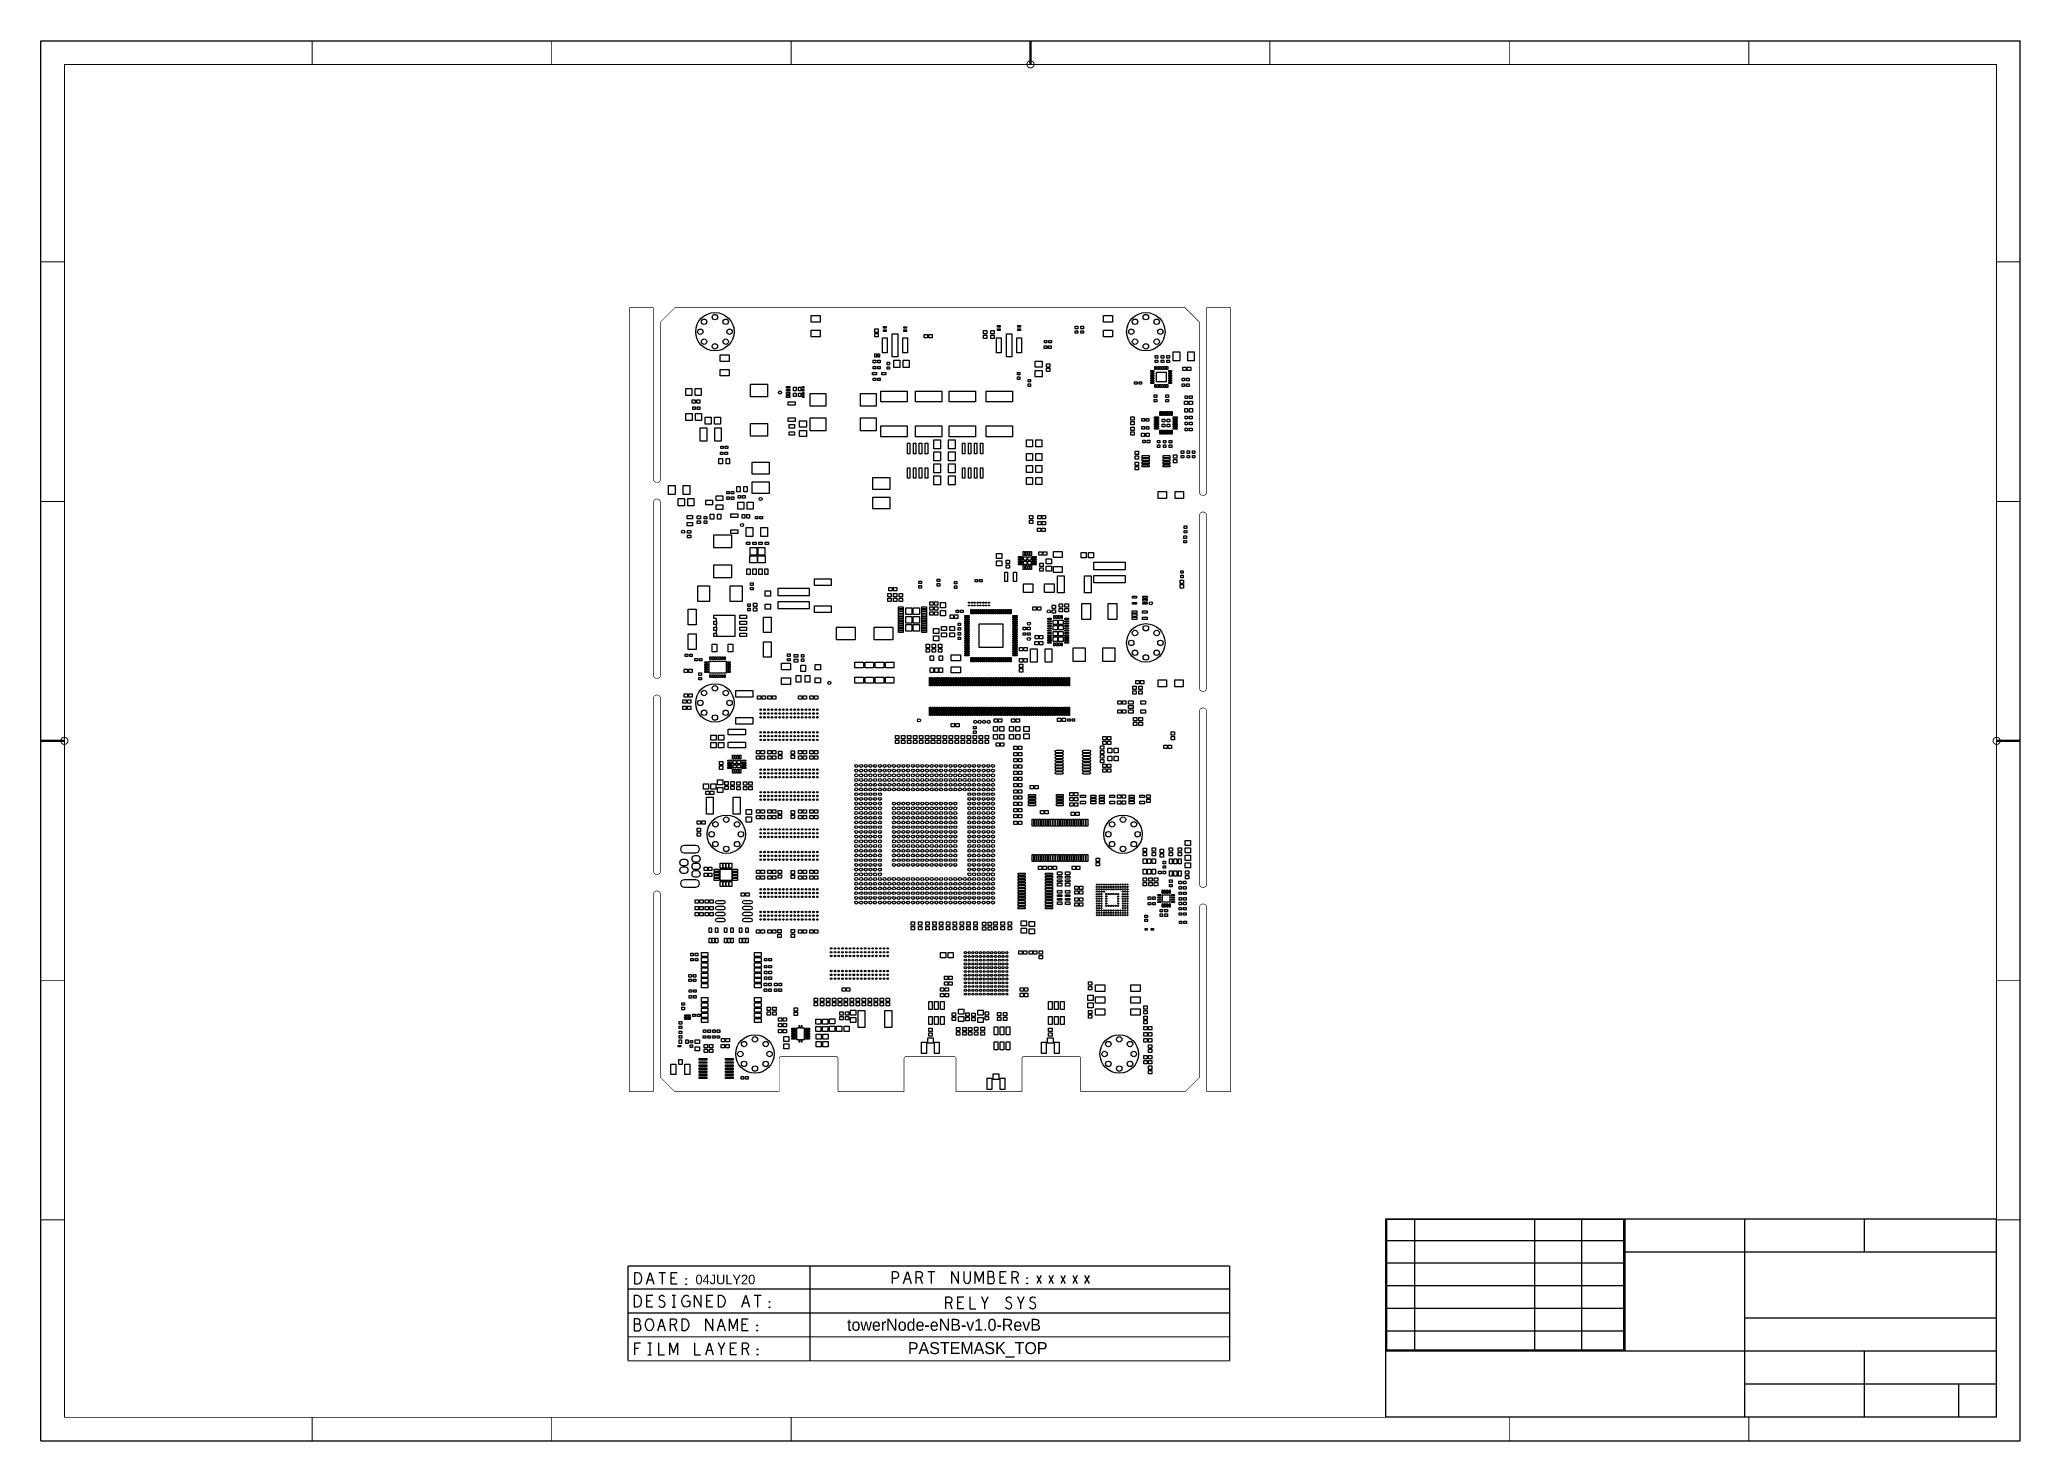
# Model space of a CAD drawing. Extents: x -186 to 234, y -83 to 214.
import ezdxf

# ---------------------------------------------------------------- set-up
doc = ezdxf.new("R2010")
doc.units = 0
for name, color, linetype in [('BG_OUTLINE', 253, 'CONTINUOUS'), ('BG_TITLE_BLOCK', 40, 'CONTINUOUS'), ('DF_OUTLINE_DATA', 2, 'CONTINUOUS'), ('PG_PASTEMASK_TOP', 85, 'CONTINUOUS'), ('PIN_PASTEMASK_TOP', 85, 'CONTINUOUS')]:
    doc.layers.add(name, color=color, linetype=linetype)

msp = doc.modelspace()

# ---------------------------------------------------------------- texts
at = {"layer": 'DF_OUTLINE_DATA'}
for s, height, p in [('04JULY20', 2.032, (-47.110244, -50.134164)), ('towerNode-eNB-v1.0-RevB', 2.54, (-14.943607, -59.9948))]:
    msp.add_text(s, height=height, dxfattribs=at).set_placement(p)
at = {"layer": 'PG_PASTEMASK_TOP'}
msp.add_text('PASTEMASK_TOP', height=2.54, dxfattribs=at).set_placement((-2.037004, -64.941399))

# ---------------------------------------------------------------- linework, layer by layer
at = {"layer": 'BG_OUTLINE', "const_width": 0.127}
for points in [[(-56.069205, 157.020311), (-61.149205, 157.020311)], [(-61.149205, 157.020311), (-61.149205, -9.271)], [(-56.069205, 123.277401), (-56.069205, 157.020311)], [(-51.494411, 157.020311), (-54.494405, 154.020291)], [(56.805601, 157.020311), (-51.494411, 157.020311)], [(59.805595, 154.020291), (56.805601, 157.020311)], [(61.380395, 120.527293), (61.380395, 157.020311)], [(61.380395, 157.020311), (66.460395, 157.020311)], [(66.460395, 157.020311), (66.460395, -9.271)], [(-54.494405, 154.020291), (-54.494405, 123.277401)], [(59.805595, 120.527293), (59.805595, 154.020291)], [(-56.069205, 120.737401), (-56.069205, 123.277401)], [(-54.494405, 120.737401), (-54.494405, 123.277401)], [(59.805595, 117.987293), (59.805595, 120.527293)], [(61.380395, 117.987293), (61.380395, 120.527293)], [(-56.069205, 115.657401), (-56.069205, 81.704688)], [(-54.494405, 115.657401), (-54.494405, 113.117401)], [(-54.494405, 113.117401), (-54.494405, 81.704688)], [(59.805595, 112.907293), (59.805595, 110.367293)], [(59.805595, 78.954605), (59.805595, 110.367293)], [(61.380395, 112.907293), (61.380395, 76.414605)], [(-56.069205, 79.164688), (-56.069205, 81.704688)], [(-54.494405, 79.164688), (-54.494405, 81.704688)], [(59.805595, 76.414605), (59.805595, 78.954605)], [(-56.069205, 74.084688), (-56.069205, 40.132)], [(-54.494405, 74.084688), (-54.494405, 71.544688)], [(-54.494405, 71.544688), (-54.494405, 40.132)], [(59.805595, 71.334605), (59.805595, 68.794605)], [(59.805595, 37.381891), (59.805595, 68.794605)], [(61.380395, 71.334605), (61.380395, 68.794605)], [(61.380395, 34.841891), (61.380395, 68.794605)], [(-56.069205, 37.592), (-56.069205, 40.132)], [(-54.494405, 37.592), (-54.494405, 40.132)], [(59.805595, 34.841891), (59.805595, 37.381891)], [(-56.069205, 32.512), (-56.069205, 29.972)], [(-56.069205, -9.271), (-56.069205, 29.972)], [(-54.494405, 32.512), (-54.494405, 29.972)], [(-54.494405, 29.972), (-54.494405, -0.77089)], [(59.805595, 29.761891), (59.805595, 27.221891)], [(61.380395, 29.761891), (61.380395, 27.221891)], [(59.805595, -6.271006), (59.805595, 27.221891)], [(61.380395, -9.271), (61.380395, 27.221891)], [(-54.494405, -0.77089), (-54.494405, -6.271006)], [(-29.344595, -9.271), (-29.344595, -2.279091)], [(-28.836595, -1.771091), (-17.352493, -1.771091)], [(-16.844493, -2.279091), (-16.844493, -9.271)], [(-2.844292, -9.271), (-2.84447, -2.279117)], [(-2.33647, -1.771091), (7.647508, -1.771091)], [(8.155508, -2.279066), (8.155686, -9.271)], [(22.155683, -9.271), (22.155429, -2.279117)], [(22.663429, -1.771091), (34.147506, -1.771091)], [(34.655506, -2.279091), (34.655506, -9.271)], [(-54.494405, -6.271006), (-51.494411, -9.271)], [(56.805398, -9.271), (59.805595, -6.271006)], [(-61.149205, -9.271), (-56.069205, -9.271)], [(-51.494411, -9.271), (-29.344595, -9.271)], [(-16.844493, -9.271), (-2.844292, -9.271)], [(8.155686, -9.271), (22.155683, -9.271)], [(34.655506, -9.271), (56.805398, -9.271)], [(66.460395, -9.271), (61.380395, -9.271)]]:
    msp.add_lwpolyline(points, dxfattribs=at)
for points in [[(-54.494405, 120.737401, -1.000032), (-56.069205, 120.737401)], [(61.380395, 117.987293, -0.999968), (59.805595, 117.987293)], [(-56.069205, 115.657401, -0.999968), (-54.494405, 115.657401)], [(59.805595, 112.907293, -1.000032), (61.380395, 112.907293)], [(-54.494405, 79.164688, -1), (-56.069205, 79.164688)], [(61.380395, 76.414605, -0.999968), (59.805595, 76.414605)], [(-56.069205, 74.084688, -1), (-54.494405, 74.084688)], [(59.805595, 71.334605, -1.000032), (61.380395, 71.334605)], [(-54.494405, 37.592, -1), (-56.069205, 37.592)], [(61.380395, 34.841891, -0.999935), (59.805595, 34.841891)], [(-56.069205, 32.512, -1), (-54.494405, 32.512)], [(59.805595, 29.761891, -1.000065), (61.380395, 29.761891)], [(-29.344595, -2.279091, -0.414214), (-28.836595, -1.771091)], [(-17.352493, -1.771091, -0.414214), (-16.844493, -2.279091)], [(-2.84447, -2.279117, -0.414233), (-2.33647, -1.771091)], [(7.647508, -1.771091, -0.414194), (8.155508, -2.279066)], [(22.155429, -2.279117, -0.414231), (22.663429, -1.771091)], [(34.147506, -1.771091, -0.414214), (34.655506, -2.279091)]]:
    msp.add_lwpolyline(points, format="xyb", dxfattribs=at)
at = {"layer": 'BG_TITLE_BLOCK'}
for points in [[(-186.015909, 213.651313), (233.984089, 213.651313)], [(-186.015909, -83.348601), (-186.015909, 213.651313)], [(233.984089, -83.348601), (233.984089, 213.651313)], [(99.289591, -36.262589), (228.889585, -36.262589)], [(99.289591, -36.262589), (99.289591, -78.262505)], [(99.548188, -36.308309), (149.823195, -36.308309)], [(99.548188, -36.308309), (99.548188, -64.008508)], [(105.498189, -36.308309), (105.498189, -64.008508)], [(130.898189, -36.308309), (130.898189, -64.008508)], [(140.898093, -36.308309), (140.898093, -64.008508)], [(149.823195, -36.308309), (149.823195, -64.008508)], [(150.089591, -36.262589), (150.089591, -64.262508)], [(175.489591, -36.262589), (175.489591, -78.262505)], [(200.889591, -36.262589), (200.889591, -43.262601)], [(228.889585, -36.262589), (228.889585, -78.262505)], [(99.548188, -40.808402), (149.823195, -40.808402)], [(99.548188, -45.608494), (149.823195, -45.608494)], [(150.089591, -43.262601), (228.889585, -43.262601)], [(99.548188, -50.408307), (149.823195, -50.408307)], [(99.548188, -55.208399), (149.823195, -55.208399)], [(175.489591, -57.262497), (228.889585, -57.262497)], [(99.548188, -60.008287), (149.823195, -60.008287)], [(99.289591, -64.262508), (228.889585, -64.262508)], [(99.548188, -64.008508), (149.823195, -64.008508)], [(200.889591, -64.262508), (200.889591, -78.262505)], [(175.489591, -71.262494), (228.889585, -71.262494)], [(220.889601, -71.262494), (220.889601, -78.262505)], [(99.289591, -78.262505), (228.889585, -78.262505)], [(-186.015909, -83.348601), (233.984089, -83.348601)]]:
    msp.add_lwpolyline(points, dxfattribs=at)
for points, const_width in [([(-128.415796, 213.651313), (-128.415796, 208.651297)], 0.199898), ([(-77.615796, 213.651313), (-77.615796, 208.651297)], 0.199898), ([(-26.815796, 213.651313), (-26.815796, 208.651297)], 0.199898), ([(23.984204, 213.651313), (23.984204, 208.651297)], 0.500101), ([(74.784204, 213.651313), (74.784204, 208.651297)], 0.199898), ([(125.584204, 213.651313), (125.584204, 208.651297)], 0.199898), ([(176.384204, 213.651313), (176.384204, 208.651297)], 0.199898), ([(-181.015894, 208.651297), (228.984099, 208.651297)], 0.199898), ([(-181.015894, -78.348611), (-181.015894, 208.651297)], 0.199898), ([(228.984099, -78.348611), (228.984099, 208.651297)], 0.199898), ([(-186.015909, 166.751508), (-181.015894, 166.751508)], 0.199898), ([(233.984089, 166.751508), (228.984099, 166.751508)], 0.199898), ([(-186.015909, 115.951508), (-181.015894, 115.951508)], 0.199898), ([(233.984089, 115.951508), (228.984099, 115.951508)], 0.199898), ([(-186.015909, 65.151508), (-181.015894, 65.151508)], 0.500101), ([(233.984089, 65.151508), (228.984099, 65.151508)], 0.500101), ([(-186.015909, 14.351508), (-181.015894, 14.351508)], 0.199898), ([(233.984089, 14.351508), (228.984099, 14.351508)], 0.199898), ([(-186.015909, -36.448492), (-181.015894, -36.448492)], 0.199898), ([(233.984089, -36.448492), (228.984099, -36.448492)], 0.199898), ([(-181.015894, -78.348611), (228.984099, -78.348611)], 0.199898), ([(-128.415796, -83.348601), (-128.415796, -78.348611)], 0.199898), ([(-77.615796, -83.348601), (-77.615796, -78.348611)], 0.199898), ([(-26.815796, -83.348601), (-26.815796, -78.348611)], 0.199898), ([(125.584204, -83.348601), (125.584204, -78.348611)], 0.199898), ([(176.384204, -83.348601), (176.384204, -78.348611)], 0.199898)]:
    msp.add_lwpolyline(points, dxfattribs=dict(at, const_width=const_width))
at = {"layer": 'BG_TITLE_BLOCK', "const_width": 0.199898}
for points in [[(24.743385, 208.651297, 1.000004), (23.224795, 208.651297)], [(23.224795, 208.651297, 0.999996), (24.743385, 208.651297)], [(-180.256713, 65.151508, 0.999989), (-181.7751, 65.151508)], [(-181.7751, 65.151508, 1.000011), (-180.256713, 65.151508)], [(229.743508, 65.151508, 1.000055), (228.224893, 65.151508)], [(228.224893, 65.151508, 0.999945), (229.743508, 65.151508)]]:
    msp.add_lwpolyline(points, format="xyb", dxfattribs=at)
at = {"layer": 'DF_OUTLINE_DATA', "const_width": 0.254}
for points in [[(-61.407015, -46.247304), (-61.407015, -66.364104)], [(66.253385, -46.247304), (-61.407015, -46.247304)], [(66.253385, -66.364104), (66.253385, -46.247304)], [(-61.407015, -51.124104), (66.253385, -51.124104)], [(-61.407015, -56.204104), (66.253385, -56.204104)], [(-61.407015, -61.284104), (66.253385, -61.284104)], [(-61.407015, -66.364104), (47.279585, -66.364104)], [(47.279585, -66.364104), (66.253385, -66.364104)]]:
    msp.add_lwpolyline(points, dxfattribs=at)
at = {"layer": 'DF_OUTLINE_DATA'}
for points in [[(-59.959215, -50.133504), (-59.959215, -47.593504)], [(-59.959215, -47.593504), (-59.324215, -47.593504)], [(-59.324215, -50.133504), (-59.959215, -50.133504)], [(-59.324215, -47.593504), (-59.070215, -47.720504)], [(-59.070215, -50.006504), (-59.324215, -50.133504)], [(-59.070215, -47.720504), (-58.879715, -47.889897)], [(-58.879715, -49.837289), (-59.070215, -50.006504)], [(-58.879715, -47.889897), (-58.721015, -48.143897)], [(-58.721015, -49.583111), (-58.879715, -49.837289)], [(-58.721015, -48.143897), (-58.594015, -48.440289)], [(-58.594015, -49.286897), (-58.721015, -49.583111)], [(-58.594015, -48.440289), (-58.562215, -48.863504)], [(-58.562215, -48.863504), (-58.594015, -49.286897)], [(-57.514515, -50.133504), (-56.720715, -47.593504)], [(-56.212715, -49.244504), (-57.228715, -49.244504)], [(-56.720715, -47.593504), (-55.927015, -50.133504)], [(-54.911015, -47.593504), (-53.450515, -47.593504)], [(-54.180715, -47.593504), (-54.180715, -50.133504)], [(-52.275715, -50.133504), (-52.275715, -47.593504)], [(-52.275715, -47.593504), (-51.005715, -47.593504)], [(-51.513715, -48.821111), (-52.275715, -48.821111)], [(-51.005715, -50.133504), (-52.275715, -50.133504)], [(-49.164215, -48.948111), (-49.100715, -48.905897)], [(-49.164215, -49.032897), (-49.164215, -48.948111)], [(-49.100715, -49.075289), (-49.164215, -49.032897)], [(-49.164215, -50.091111), (-49.100715, -50.048897)], [(-49.164215, -50.175897), (-49.164215, -50.091111)], [(-49.100715, -50.218111), (-49.164215, -50.175897)], [(-49.100715, -48.905897), (-49.037215, -48.948111)], [(-49.037215, -49.032897), (-49.100715, -49.075289)], [(-49.100715, -50.048897), (-49.037215, -50.091111)], [(-49.037215, -50.175897), (-49.100715, -50.218111)], [(-49.037215, -48.948111), (-49.037215, -49.032897)], [(-49.037215, -50.091111), (-49.037215, -50.175897)], [(-22.824415, -46.354213), (-22.824415, -66.206599)], [(-5.323815, -49.964289), (-5.323815, -47.424289)], [(-5.323815, -47.424289), (-4.561815, -47.424289)], [(-4.561815, -48.906201), (-5.323815, -48.906201)], [(-4.561815, -47.424289), (-4.307815, -47.551289)], [(-4.276115, -48.778897), (-4.561815, -48.906201)], [(-4.307815, -47.551289), (-4.117315, -47.847809)], [(-4.117315, -48.524897), (-4.276115, -48.778897)], [(-4.117315, -47.847809), (-4.053815, -48.186289)], [(-4.053815, -48.186289), (-4.117315, -48.524897)], [(-2.942615, -49.964289), (-2.148815, -47.424289)], [(-1.640815, -49.075289), (-2.656815, -49.075289)], [(-2.148815, -47.424289), (-1.355115, -49.964289)], [(-0.243815, -49.964289), (-0.243815, -47.424289)], [(-0.243815, -47.424289), (0.549885, -47.424289)], [(0.549885, -48.736809), (-0.243815, -48.736809)], [(0.549885, -47.424289), (0.803885, -47.551289)], [(0.772185, -48.609809), (0.549885, -48.736809)], [(0.549885, -48.736809), (1.026185, -49.964289)], [(0.962685, -48.397897), (0.772185, -48.609809)], [(0.803885, -47.551289), (0.962685, -47.720809)], [(0.962685, -47.720809), (1.026185, -48.059289)], [(1.026185, -48.059289), (0.962685, -48.397897)], [(2.200885, -47.424289), (3.661385, -47.424289)], [(2.931185, -47.424289), (2.931185, -49.964289)], [(7.280885, -49.964289), (7.280885, -47.424289)], [(7.280885, -47.424289), (8.741385, -49.964289)], [(8.741385, -49.964289), (8.741385, -47.424289)], [(9.852685, -47.424289), (9.852685, -49.244809)], [(9.852685, -49.244809), (9.979685, -49.625809)], [(9.979685, -49.625809), (10.233685, -49.879809)], [(10.233685, -49.879809), (10.551185, -49.964289)], [(10.551185, -49.964289), (10.868685, -49.879809)], [(10.868685, -49.879809), (11.122685, -49.625809)], [(11.122685, -49.625809), (11.249685, -49.244809)], [(11.249685, -49.244809), (11.249685, -47.424289)], [(12.265685, -49.964289), (12.265685, -47.424289)], [(12.265685, -47.424289), (13.091185, -49.540897)], [(13.091185, -49.540897), (13.916685, -47.424289)], [(13.916685, -47.424289), (13.916685, -49.964289)], [(14.900885, -47.424289), (14.900885, -49.964289)], [(15.758185, -47.424289), (14.900885, -47.424289)], [(15.885185, -48.609809), (14.900885, -48.609809)], [(14.900885, -49.964289), (15.948685, -49.964289)], [(15.980385, -47.551289), (15.758185, -47.424289)], [(15.885185, -48.609809), (16.012185, -48.482809)], [(16.107385, -48.694289), (15.885185, -48.609809)], [(15.948685, -49.964289), (16.170885, -49.794897)], [(16.107385, -47.720809), (15.980385, -47.551289)], [(16.012185, -48.482809), (16.107385, -48.271201)], [(16.170885, -47.974809), (16.107385, -47.720809)], [(16.107385, -48.271201), (16.170885, -47.974809)], [(16.297885, -48.948289), (16.107385, -48.694289)], [(16.170885, -49.794897), (16.297885, -49.540897)], [(16.361385, -49.244809), (16.297885, -48.948289)], [(16.297885, -49.540897), (16.361385, -49.244809)], [(17.536185, -49.964289), (17.536185, -47.424289)], [(17.536185, -47.424289), (18.806185, -47.424289)], [(18.298185, -48.651897), (17.536185, -48.651897)], [(18.806185, -49.964289), (17.536185, -49.964289)], [(20.076185, -49.964289), (20.076185, -47.424289)], [(20.076185, -47.424289), (20.869885, -47.424289)], [(20.869885, -48.736809), (20.076185, -48.736809)], [(20.869885, -47.424289), (21.123885, -47.551289)], [(21.092185, -48.609809), (20.869885, -48.736809)], [(20.869885, -48.736809), (21.346185, -49.964289)], [(21.282685, -48.397897), (21.092185, -48.609809)], [(21.123885, -47.551289), (21.282685, -47.720809)], [(21.282685, -47.720809), (21.346185, -48.059289)], [(21.346185, -48.059289), (21.282685, -48.397897)], [(23.187685, -48.778897), (23.251185, -48.736809)], [(23.187685, -48.863809), (23.187685, -48.778897)], [(23.251185, -48.906201), (23.187685, -48.863809)], [(23.187685, -49.921897), (23.251185, -49.879809)], [(23.187685, -50.006809), (23.187685, -49.921897)], [(23.251185, -50.048897), (23.187685, -50.006809)], [(23.251185, -48.736809), (23.314685, -48.778897)], [(23.314685, -48.863809), (23.251185, -48.906201)], [(23.251185, -49.879809), (23.314685, -49.921897)], [(23.314685, -50.006809), (23.251185, -50.048897)], [(23.314685, -48.778897), (23.314685, -48.863809)], [(23.314685, -49.921897), (23.314685, -50.006809)], [(25.314885, -48.271201), (26.267385, -49.964289)], [(26.267385, -48.271201), (25.314885, -49.964289)], [(27.854885, -48.271201), (28.807385, -49.964289)], [(28.807385, -48.271201), (27.854885, -49.964289)], [(30.394885, -48.271201), (31.347385, -49.964289)], [(31.347385, -48.271201), (30.394885, -49.964289)], [(32.934885, -48.271201), (33.887385, -49.964289)], [(33.887385, -48.271201), (32.934885, -49.964289)], [(36.427385, -48.271201), (35.474885, -49.964289)], [(35.474885, -48.271201), (36.427385, -49.964289)], [(-60.010015, -55.010304), (-60.010015, -52.470304)], [(-60.010015, -52.470304), (-59.375015, -52.470304)], [(-59.375015, -52.470304), (-59.121015, -52.597304)], [(-59.121015, -52.597304), (-58.930515, -52.766697)], [(-58.930515, -52.766697), (-58.771815, -53.020697)], [(-58.771815, -54.459911), (-58.930515, -54.714089)], [(-58.771815, -53.020697), (-58.644815, -53.317089)], [(-58.644815, -54.163697), (-58.771815, -54.459911)], [(-58.644815, -53.317089), (-58.613015, -53.740304)], [(-58.613015, -53.740304), (-58.644815, -54.163697)], [(-57.406515, -55.010304), (-57.406515, -52.470304)], [(-57.406515, -52.470304), (-56.136515, -52.470304)], [(-56.644515, -53.697911), (-57.406515, -53.697911)], [(-54.771315, -53.105304), (-54.707815, -52.808911)], [(-54.676015, -53.401697), (-54.771315, -53.105304)], [(-54.707815, -52.808911), (-54.549015, -52.597304)], [(-54.453815, -53.570911), (-54.676015, -53.401697)], [(-54.549015, -52.597304), (-54.326815, -52.470304)], [(-54.072815, -53.655697), (-54.453815, -53.570911)], [(-54.326815, -52.470304), (-54.104515, -52.470304)], [(-54.104515, -52.470304), (-53.882315, -52.554911)], [(-53.787015, -53.824911), (-54.072815, -53.655697)], [(-53.882315, -52.554911), (-53.691815, -52.766697)], [(-53.628315, -54.079089), (-53.787015, -53.824911)], [(-53.660015, -54.671697), (-53.564815, -54.375304)], [(-53.564815, -54.375304), (-53.628315, -54.079089)], [(-52.072515, -52.470304), (-51.310515, -52.470304)], [(-51.691515, -52.470304), (-51.691515, -55.010304)], [(-49.977015, -53.570911), (-49.913515, -53.317089)], [(-49.977015, -53.867304), (-49.977015, -53.570911)], [(-49.913515, -54.205911), (-49.977015, -53.867304)], [(-49.913515, -53.317089), (-49.786515, -53.020697)], [(-49.786515, -54.502304), (-49.913515, -54.205911)], [(-49.786515, -53.020697), (-49.596015, -52.766697)], [(-49.596015, -54.756304), (-49.786515, -54.502304)], [(-49.596015, -52.766697), (-49.405515, -52.597304)], [(-49.405515, -52.597304), (-49.151515, -52.470304)], [(-49.151515, -52.470304), (-48.929315, -52.470304)], [(-48.961015, -53.740304), (-48.326015, -53.740304)], [(-48.929315, -52.470304), (-48.675315, -52.554911)], [(-48.675315, -52.554911), (-48.484815, -52.724304)], [(-48.326015, -54.502304), (-48.516515, -54.756304)], [(-48.326015, -53.740304), (-48.326015, -54.502304)], [(-47.341815, -55.010304), (-47.341815, -52.470304)], [(-47.341815, -52.470304), (-45.881315, -55.010304)], [(-45.881315, -55.010304), (-45.881315, -52.470304)], [(-44.706515, -55.010304), (-44.706515, -52.470304)], [(-44.706515, -52.470304), (-43.436515, -52.470304)], [(-43.944515, -53.697911), (-44.706515, -53.697911)], [(-42.230015, -55.010304), (-42.230015, -52.470304)], [(-42.230015, -52.470304), (-41.595015, -52.470304)], [(-41.595015, -52.470304), (-41.341015, -52.597304)], [(-41.341015, -52.597304), (-41.150515, -52.766697)], [(-41.150515, -52.766697), (-40.991815, -53.020697)], [(-40.991815, -54.459911), (-41.150515, -54.714089)], [(-40.991815, -53.020697), (-40.864815, -53.317089)], [(-40.864815, -54.163697), (-40.991815, -54.459911)], [(-40.864815, -53.317089), (-40.833015, -53.740304)], [(-40.833015, -53.740304), (-40.864815, -54.163697)], [(-37.245315, -55.010304), (-36.451515, -52.470304)], [(-35.943515, -54.121304), (-36.959515, -54.121304)], [(-36.451515, -52.470304), (-35.657815, -55.010304)], [(-34.641815, -52.470304), (-33.181315, -52.470304)], [(-33.911515, -52.470304), (-33.911515, -55.010304)], [(-31.435015, -53.824911), (-31.371515, -53.782697)], [(-31.435015, -53.909697), (-31.435015, -53.824911)], [(-31.371515, -53.952089), (-31.435015, -53.909697)], [(-31.371515, -53.782697), (-31.308015, -53.824911)], [(-31.308015, -53.909697), (-31.371515, -53.952089)], [(-31.308015, -53.824911), (-31.308015, -53.909697)], [(6.042685, -55.315104), (6.042685, -52.775104)], [(6.042685, -52.775104), (6.836385, -52.775104)], [(6.836385, -54.087497), (6.042685, -54.087497)], [(6.836385, -52.775104), (7.090385, -52.902104)], [(7.058685, -53.960497), (6.836385, -54.087497)], [(6.836385, -54.087497), (7.312685, -55.315104)], [(7.249185, -53.748711), (7.058685, -53.960497)], [(7.090385, -52.902104), (7.249185, -53.071497)], [(7.249185, -53.071497), (7.312685, -53.410104)], [(7.312685, -53.410104), (7.249185, -53.748711)], [(8.582685, -55.315104), (8.582685, -52.775104)], [(8.582685, -52.775104), (9.852685, -52.775104)], [(9.344685, -54.002711), (8.582685, -54.002711)], [(11.122685, -52.775104), (11.122685, -55.315104)], [(14.297685, -54.172104), (13.662685, -52.775104)], [(14.932685, -52.775104), (14.297685, -54.172104)], [(14.297685, -55.315104), (14.297685, -54.172104)], [(18.837885, -53.410104), (18.901385, -53.113711)], [(18.933185, -53.706497), (18.837885, -53.410104)], [(18.901385, -53.113711), (19.060185, -52.902104)], [(19.155385, -53.875711), (18.933185, -53.706497)], [(19.060185, -52.902104), (19.282385, -52.775104)], [(19.536385, -53.960497), (19.155385, -53.875711)], [(19.282385, -52.775104), (19.504685, -52.775104)], [(19.504685, -52.775104), (19.726885, -52.859711)], [(19.822185, -54.129711), (19.536385, -53.960497)], [(19.726885, -52.859711), (19.917385, -53.071497)], [(19.980885, -54.383889), (19.822185, -54.129711)], [(20.044385, -54.680104), (19.980885, -54.383889)], [(21.917685, -54.172104), (21.282685, -52.775104)], [(22.552685, -52.775104), (21.917685, -54.172104)], [(21.917685, -55.315104), (21.917685, -54.172104)], [(23.917885, -53.410104), (23.981385, -53.113711)], [(24.013185, -53.706497), (23.917885, -53.410104)], [(23.981385, -53.113711), (24.140185, -52.902104)], [(24.235385, -53.875711), (24.013185, -53.706497)], [(24.140185, -52.902104), (24.362385, -52.775104)], [(24.616385, -53.960497), (24.235385, -53.875711)], [(24.362385, -52.775104), (24.584685, -52.775104)], [(24.584685, -52.775104), (24.806885, -52.859711)], [(24.902185, -54.129711), (24.616385, -53.960497)], [(24.806885, -52.859711), (24.997385, -53.071497)], [(25.060885, -54.383889), (24.902185, -54.129711)], [(25.124385, -54.680104), (25.060885, -54.383889)], [(-59.273415, -57.431889), (-60.130715, -57.431889)], [(-60.130715, -57.431889), (-60.130715, -59.971889)], [(-59.146415, -58.617409), (-60.130715, -58.617409)], [(-59.375015, -55.010304), (-60.010015, -55.010304)], [(-59.121015, -54.883304), (-59.375015, -55.010304)], [(-59.051215, -57.558889), (-59.273415, -57.431889)], [(-59.146415, -58.617409), (-59.019415, -58.490409)], [(-58.924215, -58.701889), (-59.146415, -58.617409)], [(-58.930515, -54.714089), (-59.121015, -54.883304)], [(-58.924215, -57.728409), (-59.051215, -57.558889)], [(-59.019415, -58.490409), (-58.924215, -58.278801)], [(-58.860715, -57.982409), (-58.924215, -57.728409)], [(-58.924215, -58.278801), (-58.860715, -57.982409)], [(-58.733715, -58.955889), (-58.924215, -58.701889)], [(-57.717715, -58.532497), (-57.654215, -58.193889)], [(-57.717715, -58.871409), (-57.717715, -58.532497)], [(-57.654215, -58.193889), (-57.527215, -57.897497)], [(-57.527215, -57.897497), (-57.336715, -57.643497)], [(-56.136515, -55.010304), (-57.406515, -55.010304)], [(-57.336715, -57.643497), (-57.114415, -57.474409)], [(-57.114415, -57.474409), (-56.860415, -57.431889)], [(-56.860415, -57.431889), (-56.606415, -57.474409)], [(-56.606415, -57.474409), (-56.384215, -57.643497)], [(-56.384215, -57.643497), (-56.193715, -57.897497)], [(-56.193715, -57.897497), (-56.066715, -58.193889)], [(-56.066715, -58.193889), (-56.003215, -58.532497)], [(-56.003215, -58.532497), (-56.003215, -58.871409)], [(-55.114215, -59.971889), (-54.320415, -57.431889)], [(-54.898315, -54.671697), (-54.644315, -54.883304)], [(-54.644315, -54.883304), (-54.358515, -55.010304)], [(-54.358515, -55.010304), (-54.104515, -55.010304)], [(-54.320415, -57.431889), (-53.526715, -59.971889)], [(-54.104515, -55.010304), (-53.850515, -54.883304)], [(-53.850515, -54.883304), (-53.660015, -54.671697)], [(-52.415415, -59.971889), (-52.415415, -57.431889)], [(-52.415415, -57.431889), (-51.621715, -57.431889)], [(-51.621715, -58.744409), (-52.415415, -58.744409)], [(-52.072515, -55.010304), (-51.310515, -55.010304)], [(-51.621715, -57.431889), (-51.367715, -57.558889)], [(-51.399415, -58.617409), (-51.621715, -58.744409)], [(-51.621715, -58.744409), (-51.145415, -59.971889)], [(-51.208915, -58.405497), (-51.399415, -58.617409)], [(-51.367715, -57.558889), (-51.208915, -57.728409)], [(-51.208915, -57.728409), (-51.145415, -58.066889)], [(-51.145415, -58.066889), (-51.208915, -58.405497)], [(-49.938915, -59.971889), (-49.938915, -57.431889)], [(-49.938915, -57.431889), (-49.303915, -57.431889)], [(-49.373815, -54.925697), (-49.596015, -54.756304)], [(-49.056315, -55.010304), (-49.373815, -54.925697)], [(-49.303915, -57.431889), (-49.049915, -57.558889)], [(-48.738815, -54.925697), (-49.056315, -55.010304)], [(-49.049915, -57.558889), (-48.859415, -57.728409)], [(-48.859415, -57.728409), (-48.700715, -57.982409)], [(-48.516515, -54.756304), (-48.738815, -54.925697)], [(-48.700715, -57.982409), (-48.573715, -58.278801)], [(-48.573715, -58.278801), (-48.541915, -58.701889)], [(-48.541915, -58.701889), (-48.573715, -59.125409)], [(-44.890715, -59.971889), (-44.890715, -57.431889)], [(-44.890715, -57.431889), (-43.430215, -59.971889)], [(-43.436515, -55.010304), (-44.706515, -55.010304)], [(-43.430215, -59.971889), (-43.430215, -57.431889)], [(-42.414215, -59.971889), (-41.620415, -57.431889)], [(-41.595015, -55.010304), (-42.230015, -55.010304)], [(-41.620415, -57.431889), (-40.826715, -59.971889)], [(-41.341015, -54.883304), (-41.595015, -55.010304)], [(-41.150515, -54.714089), (-41.341015, -54.883304)], [(-39.905915, -59.971889), (-39.905915, -57.431889)], [(-39.905915, -57.431889), (-39.080415, -59.548497)], [(-39.080415, -59.548497), (-38.254915, -57.431889)], [(-38.254915, -57.431889), (-38.254915, -59.971889)], [(-37.175415, -59.971889), (-37.175415, -57.431889)], [(-37.175415, -57.431889), (-35.905415, -57.431889)], [(-36.413415, -58.659497), (-37.175415, -58.659497)], [(-34.063915, -58.786497), (-34.000415, -58.744409)], [(-34.063915, -58.871409), (-34.063915, -58.786497)], [(-34.000415, -58.744409), (-33.936915, -58.786497)], [(-33.936915, -58.786497), (-33.936915, -58.871409)], [(-31.435015, -54.967911), (-31.371515, -54.925697)], [(-31.435015, -55.052697), (-31.435015, -54.967911)], [(-31.371515, -55.094911), (-31.435015, -55.052697)], [(-31.371515, -54.925697), (-31.308015, -54.967911)], [(-31.308015, -55.052697), (-31.371515, -55.094911)], [(-31.308015, -54.967911), (-31.308015, -55.052697)], [(9.852685, -55.315104), (8.582685, -55.315104)], [(11.122685, -55.315104), (12.392685, -55.315104)], [(18.710885, -54.976497), (18.964885, -55.188104)], [(18.964885, -55.188104), (19.250685, -55.315104)], [(19.250685, -55.315104), (19.504685, -55.315104)], [(19.504685, -55.315104), (19.758685, -55.188104)], [(19.758685, -55.188104), (19.949185, -54.976497)], [(19.949185, -54.976497), (20.044385, -54.680104)], [(23.790885, -54.976497), (24.044885, -55.188104)], [(24.044885, -55.188104), (24.330685, -55.315104)], [(24.330685, -55.315104), (24.584685, -55.315104)], [(24.584685, -55.315104), (24.838685, -55.188104)], [(24.838685, -55.188104), (25.029185, -54.976497)], [(25.029185, -54.976497), (25.124385, -54.680104)], [(-60.130715, -59.971889), (-59.082915, -59.971889)], [(-59.965615, -65.068704), (-59.965615, -62.528704)], [(-59.965615, -62.528704), (-58.759115, -62.528704)], [(-59.082915, -59.971889), (-58.860715, -59.802497)], [(-58.860715, -59.802497), (-58.733715, -59.548497)], [(-58.670215, -59.252409), (-58.733715, -58.955889)], [(-58.733715, -59.548497), (-58.670215, -59.252409)], [(-57.654215, -59.209889), (-57.717715, -58.871409)], [(-57.527215, -59.506409), (-57.654215, -59.209889)], [(-57.336715, -59.760409), (-57.527215, -59.506409)], [(-57.114415, -59.929497), (-57.336715, -59.760409)], [(-57.203315, -62.528704), (-56.441315, -62.528704)], [(-56.860415, -59.971889), (-57.114415, -59.929497)], [(-56.606415, -59.929497), (-56.860415, -59.971889)], [(-56.822315, -62.528704), (-56.822315, -65.068704)], [(-56.384215, -59.760409), (-56.606415, -59.929497)], [(-56.193715, -59.506409), (-56.384215, -59.760409)], [(-56.066715, -59.209889), (-56.193715, -59.506409)], [(-56.003215, -58.871409), (-56.066715, -59.209889)], [(-54.917315, -62.528704), (-54.917315, -65.068704)], [(-53.812415, -59.082889), (-54.828415, -59.082889)], [(-52.567815, -65.068704), (-52.567815, -62.528704)], [(-52.567815, -62.528704), (-51.742315, -64.645311)], [(-51.742315, -64.645311), (-50.916815, -62.528704)], [(-50.916815, -62.528704), (-50.916815, -65.068704)], [(-49.303915, -59.971889), (-49.938915, -59.971889)], [(-49.049915, -59.844889), (-49.303915, -59.971889)], [(-48.859415, -59.675801), (-49.049915, -59.844889)], [(-48.700715, -59.421497), (-48.859415, -59.675801)], [(-48.573715, -59.125409), (-48.700715, -59.421497)], [(-47.297315, -62.528704), (-47.297315, -65.068704)], [(-44.916115, -65.068704), (-44.122315, -62.528704)], [(-44.122315, -62.528704), (-43.328615, -65.068704)], [(-41.582315, -63.925704), (-42.217315, -62.528704)], [(-41.112415, -59.082889), (-42.128415, -59.082889)], [(-40.947315, -62.528704), (-41.582315, -63.925704)], [(-39.677315, -65.068704), (-39.677315, -62.528704)], [(-39.677315, -62.528704), (-38.407315, -62.528704)], [(-35.905415, -59.971889), (-37.175415, -59.971889)], [(-37.137315, -65.068704), (-37.137315, -62.528704)], [(-37.137315, -62.528704), (-36.343615, -62.528704)], [(-36.343615, -62.528704), (-36.089615, -62.655704)], [(-36.089615, -62.655704), (-35.930815, -62.825097)], [(-35.930815, -62.825097), (-35.867315, -63.163704)], [(-34.000415, -58.913801), (-34.063915, -58.871409)], [(-34.063915, -59.929497), (-34.000415, -59.887409)], [(-34.063915, -60.014409), (-34.063915, -59.929497)], [(-34.000415, -60.056497), (-34.063915, -60.014409)], [(-33.936915, -58.871409), (-34.000415, -58.913801)], [(-34.000415, -59.887409), (-33.936915, -59.929497)], [(-33.936915, -60.014409), (-34.000415, -60.056497)], [(-33.936915, -59.929497), (-33.936915, -60.014409)], [(-59.203615, -63.756311), (-59.965615, -63.756311)], [(-57.203315, -65.068704), (-56.441315, -65.068704)], [(-54.917315, -65.068704), (-53.647315, -65.068704)], [(-47.297315, -65.068704), (-46.027315, -65.068704)], [(-43.614315, -64.179704), (-44.630315, -64.179704)], [(-41.582315, -65.068704), (-41.582315, -63.925704)], [(-38.915315, -63.756311), (-39.677315, -63.756311)], [(-38.407315, -65.068704), (-39.677315, -65.068704)], [(-36.343615, -63.841097), (-37.137315, -63.841097)], [(-36.121315, -63.714097), (-36.343615, -63.841097)], [(-36.343615, -63.841097), (-35.867315, -65.068704)], [(-35.930815, -63.502311), (-36.121315, -63.714097)], [(-35.867315, -63.163704), (-35.930815, -63.502311)], [(-34.025815, -63.883311), (-33.962315, -63.841097)], [(-34.025815, -63.968097), (-34.025815, -63.883311)], [(-33.962315, -64.010489), (-34.025815, -63.968097)], [(-34.025815, -65.026311), (-33.962315, -64.984097)], [(-34.025815, -65.111097), (-34.025815, -65.026311)], [(-33.962315, -65.153311), (-34.025815, -65.111097)], [(-33.962315, -63.841097), (-33.898815, -63.883311)], [(-33.898815, -63.968097), (-33.962315, -64.010489)], [(-33.962315, -64.984097), (-33.898815, -65.026311)], [(-33.898815, -65.111097), (-33.962315, -65.153311)], [(-33.898815, -63.883311), (-33.898815, -63.968097)], [(-33.898815, -65.026311), (-33.898815, -65.111097)]]:
    msp.add_lwpolyline(points, dxfattribs=at)
at = {"layer": 'PG_PASTEMASK_TOP'}
for points in [[(-26.27089, 139.421591), (-26.27089, 140.146786)], [(-26.27089, 140.146786), (-25.771094, 140.146786)], [(-25.771094, 139.421591), (-26.27089, 139.421591)], [(-26.27089, 138.196574), (-26.27089, 138.921769)], [(-26.27089, 138.921769), (-25.771094, 138.921769)], [(-25.771094, 140.146786), (-25.771094, 139.421591)], [(-25.771094, 138.921769), (-25.771094, 138.196574)], [(-25.270892, 139.421591), (-25.270892, 140.146786)], [(-25.270892, 140.146786), (-24.771096, 140.146786)], [(-24.771096, 139.421591), (-25.270892, 139.421591)], [(-25.270892, 138.196574), (-25.270892, 138.921769)], [(-25.270892, 138.921769), (-24.771096, 138.921769)], [(-24.771096, 140.146786), (-24.771096, 139.421591)], [(-24.771096, 138.921769), (-24.771096, 138.196574)], [(-25.771094, 138.196574), (-26.27089, 138.196574)], [(-24.771096, 138.196574), (-25.270892, 138.196574)], [(-24.421109, 137.996676), (-24.421109, 138.396675)], [(-24.421109, 138.396675), (-24.12111, 138.396675)], [(-24.12111, 137.996676), (-24.421109, 137.996676)], [(-24.12111, 138.396675), (-24.12111, 137.996676)], [(51.889406, 132.851093), (51.889406, 133.4262)], [(51.889406, 133.4262), (52.464487, 133.4262)], [(52.464487, 132.851093), (51.889406, 132.851093)], [(51.889406, 131.776191), (51.889406, 132.351297)], [(51.889406, 132.351297), (52.464487, 132.351297)], [(52.464487, 131.776191), (51.889406, 131.776191)], [(52.464487, 133.4262), (52.464487, 132.851093)], [(52.464487, 132.351297), (52.464487, 131.776191)], [(52.964385, 132.851093), (52.964385, 133.4262)], [(52.964385, 133.4262), (53.53939, 133.4262)], [(53.53939, 132.851093), (52.964385, 132.851093)], [(52.964385, 131.776191), (52.964385, 132.351297)], [(52.964385, 132.351297), (53.53939, 132.351297)], [(53.53939, 131.776191), (52.964385, 131.776191)], [(53.53939, 133.4262), (53.53939, 132.851093)], [(53.53939, 132.351297), (53.53939, 131.776191)], [(-34.046516, 106.124832), (-35.546309, 106.124832)], [(-35.546309, 106.124832), (-35.546309, 104.625013)], [(-34.046516, 104.625013), (-34.046516, 106.124832)], [(-32.346519, 106.124832), (-33.846313, 106.124832)], [(-33.846313, 106.124832), (-33.846313, 104.625013)], [(-32.346519, 104.625013), (-32.346519, 106.124832)], [(-35.546309, 104.625013), (-34.046516, 104.625013)], [(-35.546309, 102.924915), (-35.546309, 104.424836)], [(-35.546309, 104.424836), (-34.046516, 104.424836)], [(-34.046516, 102.924915), (-35.546309, 102.924915)], [(-34.046516, 104.424836), (-34.046516, 102.924915)], [(-33.846313, 104.625013), (-32.346519, 104.625013)], [(-33.846313, 102.924915), (-33.846313, 104.424836)], [(-33.846313, 104.424836), (-32.346519, 104.424836)], [(-32.346519, 102.924915), (-33.846313, 102.924915)], [(-32.346519, 104.424836), (-32.346519, 102.924915)], [(22.514585, 104.189505), (23.214584, 104.189505)], [(22.514585, 103.489506), (22.514585, 104.189505)], [(23.214584, 103.489506), (22.514585, 103.489506)], [(22.514585, 103.289405), (23.214584, 103.289405)], [(22.514585, 102.589305), (22.514585, 103.289405)], [(23.214584, 102.589305), (22.514585, 102.589305)], [(23.214584, 104.189505), (23.214584, 103.489506)], [(23.214584, 103.289405), (23.214584, 102.589305)], [(23.414787, 104.189505), (24.114506, 104.189505)], [(23.414787, 103.489506), (23.414787, 104.189505)], [(24.114506, 103.489506), (23.414787, 103.489506)], [(23.414787, 103.289405), (24.114506, 103.289405)], [(23.414787, 102.589305), (23.414787, 103.289405)], [(24.114506, 102.589305), (23.414787, 102.589305)], [(24.114506, 104.189505), (24.114506, 103.489506)], [(24.114506, 103.289405), (24.114506, 102.589305)], [(-2.484298, 91.947695), (-2.484298, 93.347489)], [(-2.484298, 93.347489), (-1.184402, 93.347489)], [(-1.184402, 93.347489), (-1.184402, 91.947695)], [(-0.884403, 91.947695), (-0.884403, 93.347489)], [(-0.884403, 93.347489), (0.415595, 93.347489)], [(0.415595, 93.347489), (0.415595, 91.947695)], [(-1.184402, 91.947695), (-2.484298, 91.947695)], [(-2.484298, 90.147597), (-2.484298, 91.547696)], [(-2.484298, 91.547696), (-1.184402, 91.547696)], [(-1.184402, 90.147597), (-2.484298, 90.147597)], [(-2.484298, 88.447601), (-2.484298, 89.847699)], [(-2.484298, 89.847699), (-1.184402, 89.847699)], [(-1.184402, 88.447601), (-2.484298, 88.447601)], [(-1.184402, 91.547696), (-1.184402, 90.147597)], [(-1.184402, 89.847699), (-1.184402, 88.447601)], [(0.415595, 91.947695), (-0.884403, 91.947695)], [(-0.884403, 90.147597), (-0.884403, 91.547696)], [(-0.884403, 91.547696), (0.415595, 91.547696)], [(0.415595, 90.147597), (-0.884403, 90.147597)], [(-0.884403, 88.447601), (-0.884403, 89.847699)], [(-0.884403, 89.847699), (0.415595, 89.847699)], [(0.415595, 88.447601), (-0.884403, 88.447601)], [(0.415595, 91.547696), (0.415595, 90.147597)], [(0.415595, 89.847699), (0.415595, 88.447601)], [(28.758693, 89.816889), (28.758693, 90.777111)], [(28.758693, 90.777111), (29.738599, 90.777111)], [(29.738599, 89.816889), (28.758693, 89.816889)], [(28.758693, 88.673889), (28.758693, 89.634111)], [(28.758693, 89.634111), (29.738599, 89.634111)], [(29.738599, 88.673889), (28.758693, 88.673889)], [(28.758693, 87.403889), (28.758693, 88.364111)], [(28.758693, 88.364111), (29.738599, 88.364111)], [(29.738599, 90.777111), (29.738599, 89.816889)], [(29.738599, 89.634111), (29.738599, 88.673889)], [(29.738599, 88.364111), (29.738599, 87.403889)], [(29.926585, 89.816889), (29.926585, 90.777111)], [(29.926585, 90.777111), (30.906491, 90.777111)], [(30.906491, 89.816889), (29.926585, 89.816889)], [(29.926585, 88.673889), (29.926585, 89.634111)], [(29.926585, 89.634111), (30.906491, 89.634111)], [(30.906491, 88.673889), (29.926585, 88.673889)], [(29.926585, 87.403889), (29.926585, 88.364111)], [(29.926585, 88.364111), (30.906491, 88.364111)], [(30.906491, 90.777111), (30.906491, 89.816889)], [(30.906491, 89.634111), (30.906491, 88.673889)], [(30.906491, 88.364111), (30.906491, 87.403889)], [(29.738599, 87.403889), (28.758693, 87.403889)], [(28.758693, 86.260889), (28.758693, 87.221111)], [(28.758693, 87.221111), (29.738599, 87.221111)], [(29.738599, 86.260889), (28.758693, 86.260889)], [(29.738599, 87.221111), (29.738599, 86.260889)], [(30.906491, 87.403889), (29.926585, 87.403889)], [(29.926585, 86.260889), (29.926585, 87.221111)], [(29.926585, 87.221111), (30.906491, 87.221111)], [(30.906491, 86.260889), (29.926585, 86.260889)], [(30.906491, 87.221111), (30.906491, 86.260889)]]:
    msp.add_lwpolyline(points, dxfattribs=at)
for points in [[(-38.440106, 60.298101), (-39.140105, 60.298101), (-39.140105, 60.9981), (-38.440106, 60.9981)], [(-38.440106, 59.3979), (-39.140105, 59.3979), (-39.140105, 60.097899), (-38.440106, 60.097899)], [(-37.540209, 60.298101), (-38.240208, 60.298101), (-38.240208, 60.998202), (-37.540209, 60.998202)], [(-37.540209, 59.3979), (-38.240208, 59.3979), (-38.240208, 60.098), (-37.540209, 60.098)]]:
    msp.add_lwpolyline(points, close=True, dxfattribs=at)
at = {"layer": 'PIN_PASTEMASK_TOP'}
for points in [[(-22.528505, 155.381706), (-20.623505, 155.381706), (-20.623505, 153.984706), (-22.528505, 153.984706)], [(-22.528505, 152.28189), (-20.623505, 152.28189), (-20.623505, 150.88489), (-22.528505, 150.88489)], [(-8.313649, 151.808993), (-9.024849, 151.808993), (-9.024849, 152.520193), (-8.313649, 152.520193)], [(-8.313649, 150.846282), (-9.024849, 150.846282), (-9.024849, 151.557482), (-8.313649, 151.557482)], [(-6.626352, 152.714617), (-7.226249, 152.714617), (-7.226249, 153.014616), (-6.626352, 153.014616)], [(-6.626352, 152.014593), (-7.226249, 152.014593), (-7.226249, 152.314593), (-6.626352, 152.314593)], [(-5.337251, 146.630136), (-5.337251, 151.461241), (-4.19674, 151.461241), (-4.19674, 146.630136)], [(-2.307057, 152.714008), (-2.906954, 152.714008), (-2.906954, 153.014007), (-2.307057, 153.014007)], [(-2.307057, 152.013983), (-2.906954, 152.013983), (-2.906954, 152.313983), (-2.307057, 152.313983)], [(14.715617, 151.4967), (14.004417, 151.4967), (14.004417, 152.2079), (14.715617, 152.2079)], [(15.589885, 152.2079), (16.301085, 152.2079), (16.301085, 151.4967), (15.589885, 151.4967)], [(17.569637, 152.932701), (16.96974, 152.932701), (16.96974, 153.232701), (17.569637, 153.232701)], [(17.569637, 152.232677), (16.96974, 152.232677), (16.96974, 152.532677), (17.569637, 152.532677)], [(18.859551, 146.630136), (18.859551, 151.461241), (20.000062, 151.461241), (20.000062, 146.630136)], [(21.889745, 152.932701), (21.289848, 152.932701), (21.289848, 153.232701), (21.889745, 153.232701)], [(21.889745, 152.232677), (21.289848, 152.232677), (21.289848, 152.532677), (21.889745, 152.532677)], [(33.9979, 152.565608), (33.4645, 152.565608), (33.4645, 153.099008), (33.9979, 153.099008)], [(33.9979, 151.615597), (33.4645, 151.615597), (33.4645, 152.148997), (33.9979, 152.148997)], [(35.213798, 152.560401), (34.680398, 152.560401), (34.680398, 153.093801), (35.213798, 153.093801)], [(35.213798, 151.61039), (34.680398, 151.61039), (34.680398, 152.14379), (35.213798, 152.14379)], [(41.403295, 153.962608), (39.498295, 153.962608), (39.498295, 155.359608), (41.403295, 155.359608)], [(41.403295, 150.862792), (39.498295, 150.862792), (39.498295, 152.259792), (41.403295, 152.259792)], [(-9.023223, 146.576288), (-9.023223, 147.276287), (-8.723224, 147.276287), (-8.723224, 146.576288)], [(-8.323199, 146.576288), (-8.323199, 147.276287), (-8.0232, 147.276287), (-8.0232, 146.576288)], [(-7.437552, 147.455636), (-7.437552, 150.635741), (-6.416446, 150.635741), (-6.416446, 147.455636)], [(-3.117571, 147.455636), (-3.117571, 150.635741), (-2.096465, 150.635741), (-2.096465, 147.455636)], [(2.126793, 151.364544), (2.126793, 150.653344), (1.415593, 150.653344), (1.415593, 151.364544)], [(3.089504, 151.364544), (3.089504, 150.653344), (2.378304, 150.653344), (2.378304, 151.364544)], [(14.715617, 150.533989), (14.004417, 150.533989), (14.004417, 151.245189), (14.715617, 151.245189)], [(15.589885, 151.245189), (16.301085, 151.245189), (16.301085, 150.533989), (15.589885, 150.533989)], [(16.75925, 147.455636), (16.75925, 150.635741), (17.780356, 150.635741), (17.780356, 147.455636)], [(21.079231, 147.455636), (21.079231, 150.635741), (22.100337, 150.635741), (22.100337, 147.455636)], [(27.418589, 148.935288), (27.418589, 148.401888), (26.885189, 148.401888), (26.885189, 148.935288)], [(27.465884, 150.100309), (27.465884, 149.566909), (26.932484, 149.566909), (26.932484, 150.100309)], [(28.3686, 148.935288), (28.3686, 148.401888), (27.8352, 148.401888), (27.8352, 148.935288)], [(28.415894, 150.100309), (28.415894, 149.566909), (27.882494, 149.566909), (27.882494, 150.100309)], [(55.642815, 147.698308), (55.642815, 145.793308), (54.245815, 145.793308), (54.245815, 147.698308)], [(58.742631, 147.698308), (58.742631, 145.793308), (57.345631, 145.793308), (57.345631, 147.698308)], [(-41.883305, 147.053808), (-39.978305, 147.053808), (-39.978305, 145.656808), (-41.883305, 145.656808)], [(-41.883305, 143.953992), (-39.978305, 143.953992), (-39.978305, 142.556992), (-41.883305, 142.556992)], [(-8.716213, 143.319195), (-8.716213, 142.811195), (-9.529013, 142.811195), (-9.529013, 143.319195)], [(-8.856497, 145.880303), (-8.856497, 145.346903), (-9.389897, 145.346903), (-9.389897, 145.880303)], [(-8.856015, 144.594097), (-8.856015, 144.060697), (-9.389415, 144.060697), (-9.389415, 144.594097)], [(-7.906487, 145.880303), (-7.906487, 145.346903), (-8.439887, 145.346903), (-8.439887, 145.880303)], [(-7.906004, 144.594097), (-7.906004, 144.060697), (-8.439404, 144.060697), (-8.439404, 144.594097)], [(-7.529017, 142.811195), (-7.529017, 143.319195), (-6.716217, 143.319195), (-6.716217, 142.811195)], [(-6.450305, 145.470905), (-5.916905, 145.470905), (-5.916905, 144.937505), (-6.450305, 144.937505)], [(-6.450305, 144.520895), (-5.916905, 144.520895), (-5.916905, 143.987495), (-6.450305, 143.987495)], [(-3.751301, 145.8849), (-3.751301, 144.3863), (-5.046701, 144.3863), (-5.046701, 145.8849)], [(-1.751305, 145.8849), (-1.751305, 144.3863), (-3.046705, 144.3863), (-3.046705, 145.8849)], [(21.727897, 142.781909), (21.194497, 142.781909), (21.194497, 143.315309), (21.727897, 143.315309)], [(24.969495, 145.691098), (26.468095, 145.691098), (26.468095, 144.395698), (24.969495, 144.395698)], [(24.969495, 143.691102), (26.468095, 143.691102), (26.468095, 142.395702), (24.969495, 142.395702)], [(28.084653, 144.433798), (27.373453, 144.433798), (27.373453, 145.144998), (28.084653, 145.144998)], [(28.084653, 143.471087), (27.373453, 143.471087), (27.373453, 144.182287), (28.084653, 144.182287)], [(50.137847, 143.716159), (50.137847, 143.466249), (49.53795, 143.466249), (49.53795, 143.716159)], [(50.137847, 143.216338), (50.137847, 142.966427), (49.53795, 142.966427), (49.53795, 143.216338)], [(50.36293, 144.541138), (50.61284, 144.541138), (50.61284, 143.941241), (50.36293, 143.941241)], [(51.002768, 146.352971), (50.469368, 146.352971), (50.469368, 146.886371), (51.002768, 146.886371)], [(51.002768, 145.40296), (50.469368, 145.40296), (50.469368, 145.93636), (51.002768, 145.93636)], [(52.787842, 143.391344), (52.787842, 141.291247), (50.687745, 141.291247), (50.687745, 143.391344)], [(50.862751, 144.541138), (51.112661, 144.541138), (51.112661, 143.941241), (50.862751, 143.941241)], [(51.362927, 144.541138), (51.612838, 144.541138), (51.612838, 143.941241), (51.362927, 143.941241)], [(52.264843, 146.341414), (51.731443, 146.341414), (51.731443, 146.874814), (52.264843, 146.874814)], [(52.264843, 145.391403), (51.731443, 145.391403), (51.731443, 145.924803), (52.264843, 145.924803)], [(51.862749, 144.541138), (52.112659, 144.541138), (52.112659, 143.941241), (51.862749, 143.941241)], [(52.362925, 144.541138), (52.612836, 144.541138), (52.612836, 143.941241), (52.362925, 143.941241)], [(52.862747, 144.541138), (53.112657, 144.541138), (53.112657, 143.941241), (52.862747, 143.941241)], [(53.465247, 146.349949), (52.931847, 146.349949), (52.931847, 146.883349), (53.465247, 146.883349)], [(53.465247, 145.399938), (52.931847, 145.399938), (52.931847, 145.933338), (53.465247, 145.933338)], [(53.937637, 143.716159), (53.937637, 143.466249), (53.337739, 143.466249), (53.337739, 143.716159)], [(53.937637, 143.216338), (53.937637, 142.966427), (53.337739, 142.966427), (53.337739, 143.216338)], [(57.007887, 144.453204), (57.007887, 143.742004), (56.296687, 143.742004), (56.296687, 144.453204)], [(57.970598, 144.453204), (57.970598, 143.742004), (57.259398, 143.742004), (57.259398, 144.453204)], [(-49.157103, 138.4173), (-49.157103, 139.9159), (-47.861703, 139.9159), (-47.861703, 138.4173)], [(-47.157107, 138.4173), (-47.157107, 139.9159), (-45.861707, 139.9159), (-45.861707, 138.4173)], [(-35.41555, 140.805903), (-31.815659, 140.805903), (-31.815659, 138.105909), (-35.41555, 138.105909)], [(-27.071104, 139.946786), (-27.771103, 139.946786), (-27.771103, 140.346786), (-27.071104, 140.346786)], [(-27.071104, 139.296775), (-27.771103, 139.296775), (-27.771103, 139.696774), (-27.071104, 139.696774)], [(-27.071104, 138.646586), (-27.771103, 138.646586), (-27.771103, 139.046585), (-27.071104, 139.046585)], [(-24.420906, 139.946786), (-24.420906, 140.346786), (-24.120907, 140.346786), (-24.120907, 139.946786)], [(-24.420906, 139.296775), (-24.420906, 139.696774), (-24.120907, 139.696774), (-24.120907, 139.296775)], [(-24.420906, 138.646586), (-24.420906, 139.046585), (-24.120907, 139.046585), (-24.120907, 138.646586)], [(-19.459156, 138.84167), (-19.459156, 136.141676), (-22.759149, 136.141676), (-22.759149, 138.84167)], [(-8.759152, 138.84167), (-8.759152, 136.141676), (-12.059145, 136.141676), (-12.059145, 138.84167)], [(-9.389415, 141.564411), (-9.389415, 142.097811), (-8.856015, 142.097811), (-8.856015, 141.564411)], [(-8.439404, 141.564411), (-8.439404, 142.097811), (-7.906004, 142.097811), (-7.906004, 141.564411)], [(-7.764755, 139.343587), (-2.164055, 139.343587), (-2.164055, 137.042398), (-7.764755, 137.042398)], [(-0.398755, 139.343587), (5.201945, 139.343587), (5.201945, 137.042398), (-0.398755, 137.042398)], [(12.313945, 137.042398), (6.713245, 137.042398), (6.713245, 139.343587), (12.313945, 139.343587)], [(14.587245, 139.343587), (20.187945, 139.343587), (20.187945, 137.042398), (14.587245, 137.042398)], [(21.727897, 141.831898), (21.194497, 141.831898), (21.194497, 142.365298), (21.727897, 142.365298)], [(23.470895, 141.838705), (24.004295, 141.838705), (24.004295, 141.305305), (23.470895, 141.305305)], [(23.470895, 140.888695), (24.004295, 140.888695), (24.004295, 140.355295), (23.470895, 140.355295)], [(46.611896, 141.344904), (46.611896, 140.811504), (46.078496, 140.811504), (46.078496, 141.344904)], [(47.561906, 141.344904), (47.561906, 140.811504), (47.028506, 140.811504), (47.028506, 141.344904)], [(50.137847, 142.716161), (50.137847, 142.466251), (49.53795, 142.466251), (49.53795, 142.716161)], [(50.137847, 142.21634), (50.137847, 141.966429), (49.53795, 141.966429), (49.53795, 142.21634)], [(50.137847, 141.716163), (50.137847, 141.466253), (49.53795, 141.466253), (49.53795, 141.716163)], [(50.137847, 141.216342), (50.137847, 140.966431), (49.53795, 140.966431), (49.53795, 141.216342)], [(50.36293, 140.741349), (50.61284, 140.741349), (50.61284, 140.141452), (50.36293, 140.141452)], [(50.862751, 140.741349), (51.112661, 140.741349), (51.112661, 140.141452), (50.862751, 140.141452)], [(51.362927, 140.741349), (51.612838, 140.741349), (51.612838, 140.141452), (51.362927, 140.141452)], [(51.862749, 140.741349), (52.112659, 140.741349), (52.112659, 140.141452), (51.862749, 140.141452)], [(52.362925, 140.741349), (52.612836, 140.741349), (52.612836, 140.141452), (52.362925, 140.141452)], [(52.862747, 140.741349), (53.112657, 140.741349), (53.112657, 140.141452), (52.862747, 140.141452)], [(53.937637, 142.716161), (53.937637, 142.466251), (53.337739, 142.466251), (53.337739, 142.716161)], [(53.937637, 142.21634), (53.937637, 141.966429), (53.337739, 141.966429), (53.337739, 142.21634)], [(53.937637, 141.716163), (53.937637, 141.466253), (53.337739, 141.466253), (53.337739, 141.716163)], [(53.937637, 141.216342), (53.937637, 140.966431), (53.337739, 140.966431), (53.337739, 141.216342)], [(56.690489, 140.859002), (56.690489, 140.325602), (56.157089, 140.325602), (56.157089, 140.859002)], [(56.693079, 142.066289), (56.693079, 141.532889), (56.159679, 141.532889), (56.159679, 142.066289)], [(57.640499, 140.859002), (57.640499, 140.325602), (57.107099, 140.325602), (57.107099, 140.859002)], [(57.64309, 142.066289), (57.64309, 141.532889), (57.10969, 141.532889), (57.10969, 142.066289)], [(-49.123295, 133.0833), (-49.123295, 134.5819), (-47.827895, 134.5819), (-47.827895, 133.0833)], [(-47.806102, 136.7536), (-47.806102, 137.5156), (-47.196502, 137.5156), (-47.196502, 136.7536)], [(-47.69231, 135.4455), (-47.69231, 135.9789), (-47.15891, 135.9789), (-47.15891, 135.4455)], [(-47.123299, 133.0833), (-47.123299, 134.5819), (-45.827899, 134.5819), (-45.827899, 133.0833)], [(-46.806307, 136.7536), (-46.806307, 137.5156), (-46.196707, 137.5156), (-46.196707, 136.7536)], [(-46.742299, 135.4455), (-46.742299, 135.9789), (-46.208899, 135.9789), (-46.208899, 135.4455)], [(-27.071104, 137.996574), (-27.771103, 137.996574), (-27.771103, 138.396574), (-27.071104, 138.396574)], [(-27.450771, 136.330157), (-27.450771, 137.092157), (-25.926771, 137.092157), (-25.926771, 136.330157)], [(50.223598, 138.54811), (50.756998, 138.54811), (50.756998, 138.01471), (50.223598, 138.01471)], [(50.223598, 137.598099), (50.756998, 137.598099), (50.756998, 137.064699), (50.223598, 137.064699)], [(51.614451, 134.151357), (51.414553, 134.151357), (51.414553, 135.001267), (51.614451, 135.001267)], [(52.014247, 134.151357), (51.814349, 134.151357), (51.814349, 135.001267), (52.014247, 135.001267)], [(52.414348, 134.151357), (52.21445, 134.151357), (52.21445, 135.001267), (52.414348, 135.001267)], [(52.814347, 134.151357), (52.614449, 134.151357), (52.614449, 135.001267), (52.814347, 135.001267)], [(53.249601, 138.01471), (52.716201, 138.01471), (52.716201, 138.54811), (53.249601, 138.54811)], [(53.249601, 137.064699), (52.716201, 137.064699), (52.716201, 137.598099), (53.249601, 137.598099)], [(53.214346, 134.151357), (53.014448, 134.151357), (53.014448, 135.001267), (53.214346, 135.001267)], [(53.614447, 134.151357), (53.414549, 134.151357), (53.414549, 135.001267), (53.614447, 135.001267)], [(54.014243, 134.151357), (53.814345, 134.151357), (53.814345, 135.001267), (54.014243, 135.001267)], [(57.38937, 137.191369), (57.38937, 136.480169), (56.67817, 136.480169), (56.67817, 137.191369)], [(56.714898, 134.874), (56.714898, 135.636), (57.324498, 135.636), (57.324498, 134.874)], [(56.77789, 137.7823), (56.77789, 138.3157), (57.31129, 138.3157), (57.31129, 137.7823)], [(58.35208, 137.191369), (58.35208, 136.480169), (57.64088, 136.480169), (57.64088, 137.191369)], [(57.714693, 134.874), (57.714693, 135.636), (58.324293, 135.636), (58.324293, 134.874)], [(57.727901, 137.7823), (57.727901, 138.3157), (58.261301, 138.3157), (58.261301, 137.7823)], [(-44.728613, 131.5466), (-44.728613, 128.7526), (-46.125613, 128.7526), (-46.125613, 131.5466)], [(-43.772303, 133.8199), (-43.772303, 132.3213), (-45.067703, 132.3213), (-45.067703, 133.8199)], [(-41.772307, 133.8199), (-41.772307, 132.3213), (-43.067707, 132.3213), (-43.067707, 133.8199)], [(-41.628797, 131.5466), (-41.628797, 128.7526), (-43.025797, 128.7526), (-43.025797, 131.5466)], [(-35.41555, 132.505691), (-31.815659, 132.505691), (-31.815659, 129.805697), (-35.41555, 129.805697)], [(-27.450771, 132.930163), (-27.450771, 133.692163), (-25.926771, 133.692163), (-25.926771, 132.930163)], [(-26.109651, 131.516907), (-27.201851, 131.516907), (-27.201851, 132.228107), (-26.109651, 132.228107)], [(-26.109651, 130.016733), (-27.201851, 130.016733), (-27.201851, 130.727933), (-26.109651, 130.727933)], [(-25.035231, 133.008878), (-23.536631, 133.008878), (-23.536631, 131.713478), (-25.035231, 131.713478)], [(-25.035231, 131.008882), (-23.536631, 131.008882), (-23.536631, 129.713482), (-25.035231, 129.713482)], [(-19.459156, 133.641884), (-19.459156, 130.94189), (-22.759149, 130.94189), (-22.759149, 133.641884)], [(-8.759152, 133.641884), (-8.759152, 130.94189), (-12.059145, 130.94189), (-12.059145, 133.641884)], [(-7.764755, 131.943602), (-2.164055, 131.943602), (-2.164055, 129.642413), (-7.764755, 129.642413)], [(-0.398755, 131.943602), (5.201945, 131.943602), (5.201945, 129.642413), (-0.398755, 129.642413)], [(12.313945, 129.642413), (6.713245, 129.642413), (6.713245, 131.943602), (12.313945, 131.943602)], [(14.587245, 131.943602), (20.187945, 131.943602), (20.187945, 129.642413), (14.587245, 129.642413)], [(45.986192, 133.172606), (45.274992, 133.172606), (45.274992, 133.883806), (45.986192, 133.883806)], [(45.986192, 132.209896), (45.274992, 132.209896), (45.274992, 132.921096), (45.986192, 132.921096)], [(45.286193, 131.673219), (45.997393, 131.673219), (45.997393, 130.962019), (45.286193, 130.962019)], [(45.286193, 130.710508), (45.997393, 130.710508), (45.997393, 129.999308), (45.286193, 129.999308)], [(48.152101, 130.449599), (48.152101, 129.687599), (47.542501, 129.687599), (47.542501, 130.449599)], [(48.138283, 133.535699), (48.138283, 133.002299), (47.604883, 133.002299), (47.604883, 133.535699)], [(47.630283, 131.300499), (47.630283, 131.833899), (48.163683, 131.833899), (48.163683, 131.300499)], [(49.151896, 130.449599), (49.151896, 129.687599), (48.542296, 129.687599), (48.542296, 130.449599)], [(49.088294, 133.535699), (49.088294, 133.002299), (48.554894, 133.002299), (48.554894, 133.535699)], [(48.580294, 131.300499), (48.580294, 131.833899), (49.113694, 131.833899), (49.113694, 131.300499)], [(51.164249, 133.901053), (51.164249, 133.701155), (50.314339, 133.701155), (50.314339, 133.901053)], [(51.164249, 133.501257), (51.164249, 133.301359), (50.314339, 133.301359), (50.314339, 133.501257)], [(51.164249, 133.101156), (51.164249, 132.901258), (50.314339, 132.901258), (50.314339, 133.101156)], [(51.164249, 132.701157), (51.164249, 132.501259), (50.314339, 132.501259), (50.314339, 132.701157)], [(51.164249, 132.301158), (51.164249, 132.10126), (50.314339, 132.10126), (50.314339, 132.301158)], [(51.164249, 131.901057), (51.164249, 131.701159), (50.314339, 131.701159), (50.314339, 131.901057)], [(51.164249, 131.501261), (51.164249, 131.301363), (50.314339, 131.301363), (50.314339, 131.501261)], [(51.614451, 130.201149), (51.414553, 130.201149), (51.414553, 131.051059), (51.614451, 131.051059)], [(52.014247, 130.201149), (51.814349, 130.201149), (51.814349, 131.051059), (52.014247, 131.051059)], [(52.414348, 130.201149), (52.21445, 130.201149), (52.21445, 131.051059), (52.414348, 131.051059)], [(52.814347, 130.201149), (52.614449, 130.201149), (52.614449, 131.051059), (52.814347, 131.051059)], [(53.214346, 130.201149), (53.014448, 130.201149), (53.014448, 131.051059), (53.214346, 131.051059)], [(53.614447, 130.201149), (53.414549, 130.201149), (53.414549, 131.051059), (53.614447, 131.051059)], [(54.014243, 130.201149), (53.814345, 130.201149), (53.814345, 131.051059), (54.014243, 131.051059)], [(55.114457, 133.901053), (55.114457, 133.701155), (54.264547, 133.701155), (54.264547, 133.901053)], [(55.114457, 133.501257), (55.114457, 133.301359), (54.264547, 133.301359), (54.264547, 133.501257)], [(55.114457, 133.101156), (55.114457, 132.901258), (54.264547, 132.901258), (54.264547, 133.101156)], [(55.114457, 132.701157), (55.114457, 132.501259), (54.264547, 132.501259), (54.264547, 132.701157)], [(55.114457, 132.301158), (55.114457, 132.10126), (54.264547, 132.10126), (54.264547, 132.301158)], [(55.114457, 131.901057), (55.114457, 131.701159), (54.264547, 131.701159), (54.264547, 131.901057)], [(55.114457, 131.501261), (55.114457, 131.301363), (54.264547, 131.301363), (54.264547, 131.501261)], [(57.31129, 133.9977), (57.31129, 133.4643), (56.77789, 133.4643), (56.77789, 133.9977)], [(57.31129, 132.7277), (57.31129, 132.1943), (56.77789, 132.1943), (56.77789, 132.7277)], [(56.77789, 130.9243), (56.77789, 131.4577), (57.31129, 131.4577), (57.31129, 130.9243)], [(58.261301, 133.9977), (58.261301, 133.4643), (57.727901, 133.4643), (57.727901, 133.9977)], [(58.261301, 132.7277), (58.261301, 132.1943), (57.727901, 132.1943), (57.727901, 132.7277)], [(57.727901, 130.9243), (57.727901, 131.4577), (58.261301, 131.4577), (58.261301, 130.9243)], [(-41.802507, 125.861597), (-41.802507, 126.394997), (-41.269107, 126.394997), (-41.269107, 125.861597)], [(-41.734511, 127.149098), (-41.734511, 127.682498), (-41.201111, 127.682498), (-41.201111, 127.149098)], [(-40.852496, 125.861597), (-40.852496, 126.394997), (-40.319096, 126.394997), (-40.319096, 125.861597)], [(-40.784501, 127.149098), (-40.784501, 127.682498), (-40.251101, 127.682498), (-40.251101, 127.149098)], [(-2.146808, 128.279093), (-1.638808, 128.279093), (-1.638808, 126.069293), (-2.146808, 126.069293)], [(-0.876808, 128.279093), (-0.368808, 128.279093), (-0.368808, 126.069293), (-0.876808, 126.069293)], [(0.393192, 128.279093), (0.901192, 128.279093), (0.901192, 126.069293), (0.393192, 126.069293)], [(1.663192, 128.279093), (2.171192, 128.279093), (2.171192, 126.069293), (1.663192, 126.069293)], [(3.478784, 127.072593), (3.478784, 128.977593), (4.875784, 128.977593), (4.875784, 127.072593)], [(3.478784, 124.5489), (3.478784, 126.4539), (4.875784, 126.4539), (4.875784, 124.5489)], [(6.5786, 127.072593), (6.5786, 128.977593), (7.9756, 128.977593), (7.9756, 127.072593)], [(6.5786, 124.5489), (6.5786, 126.4539), (7.9756, 126.4539), (7.9756, 124.5489)], [(10.045192, 126.069293), (9.537192, 126.069293), (9.537192, 128.279093), (10.045192, 128.279093)], [(11.315192, 126.069293), (10.807192, 126.069293), (10.807192, 128.279093), (11.315192, 128.279093)], [(12.585192, 126.069293), (12.077192, 126.069293), (12.077192, 128.279093), (12.585192, 128.279093)], [(13.855192, 126.069293), (13.347192, 126.069293), (13.347192, 128.279093), (13.855192, 128.279093)], [(24.401297, 129.029206), (24.401297, 127.530606), (23.105897, 127.530606), (23.105897, 129.029206)], [(26.401293, 129.029206), (26.401293, 127.530606), (25.105893, 127.530606), (25.105893, 129.029206)], [(46.179816, 126.575261), (46.891016, 126.575261), (46.891016, 125.864061), (46.179816, 125.864061)], [(47.812681, 128.374902), (47.812681, 128.908302), (48.346081, 128.908302), (48.346081, 128.374902)], [(48.762691, 128.374902), (48.762691, 128.908302), (49.296091, 128.908302), (49.296091, 128.374902)], [(51.436295, 128.351305), (50.902895, 128.351305), (50.902895, 128.884705), (51.436295, 128.884705)], [(51.436295, 127.401295), (50.902895, 127.401295), (50.902895, 127.934695), (51.436295, 127.934695)], [(52.706295, 128.351305), (52.172895, 128.351305), (52.172895, 128.884705), (52.706295, 128.884705)], [(52.706295, 127.401295), (52.172895, 127.401295), (52.172895, 127.934695), (52.706295, 127.934695)], [(53.976295, 128.351305), (53.442895, 128.351305), (53.442895, 128.884705), (53.976295, 128.884705)], [(53.976295, 127.401295), (53.442895, 127.401295), (53.442895, 127.934695), (53.976295, 127.934695)], [(56.511546, 126.127205), (55.978146, 126.127205), (55.978146, 126.660605), (56.511546, 126.660605)], [(57.736943, 126.111787), (57.203543, 126.111787), (57.203543, 126.645187), (57.736943, 126.645187)], [(58.878318, 126.111787), (58.344918, 126.111787), (58.344918, 126.645187), (58.878318, 126.645187)], [(-41.402991, 125.013695), (-41.402991, 123.921495), (-42.114191, 123.921495), (-42.114191, 125.013695)], [(-39.902816, 125.013695), (-39.902816, 123.921495), (-40.614016, 123.921495), (-40.614016, 125.013695)], [(-35.05995, 121.75424), (-35.05995, 124.254336), (-31.460059, 124.254336), (-31.460059, 121.75424)], [(-2.146808, 123.072093), (-1.638808, 123.072093), (-1.638808, 120.862293), (-2.146808, 120.862293)], [(-0.876808, 123.072093), (-0.368808, 123.072093), (-0.368808, 120.862293), (-0.876808, 120.862293)], [(0.393192, 123.072093), (0.901192, 123.072093), (0.901192, 120.862293), (0.393192, 120.862293)], [(1.663192, 123.072093), (2.171192, 123.072093), (2.171192, 120.862293), (1.663192, 120.862293)], [(4.875784, 123.9139), (4.875784, 122.0089), (3.478784, 122.0089), (3.478784, 123.9139)], [(7.9756, 123.9139), (7.9756, 122.0089), (6.5786, 122.0089), (6.5786, 123.9139)], [(10.045192, 120.862293), (9.537192, 120.862293), (9.537192, 123.072093), (10.045192, 123.072093)], [(11.315192, 120.862293), (10.807192, 120.862293), (10.807192, 123.072093), (11.315192, 123.072093)], [(12.585192, 120.862293), (12.077192, 120.862293), (12.077192, 123.072093), (12.585192, 123.072093)], [(13.855192, 120.862293), (13.347192, 120.862293), (13.347192, 123.072093), (13.855192, 123.072093)], [(24.401297, 126.0983), (24.401297, 124.5997), (23.105897, 124.5997), (23.105897, 126.0983)], [(24.401297, 123.5583), (24.401297, 122.0597), (23.105897, 122.0597), (23.105897, 123.5583)], [(26.401293, 126.0983), (26.401293, 124.5997), (25.105893, 124.5997), (25.105893, 126.0983)], [(26.401293, 123.5583), (26.401293, 122.0597), (25.105893, 122.0597), (25.105893, 123.5583)], [(46.179816, 125.61255), (46.891016, 125.61255), (46.891016, 124.90135), (46.179816, 124.90135)], [(46.891016, 123.58055), (46.179816, 123.58055), (46.179816, 124.29175), (46.891016, 124.29175)], [(46.891016, 122.61784), (46.179816, 122.61784), (46.179816, 123.32904), (46.891016, 123.32904)], [(49.154677, 125.222254), (47.704565, 125.222254), (47.704565, 125.672342), (49.154677, 125.672342)], [(49.154677, 124.572243), (47.704565, 124.572243), (47.704565, 125.022331), (49.154677, 125.022331)], [(49.154677, 123.922053), (47.704565, 123.922053), (47.704565, 124.372141), (49.154677, 124.372141)], [(49.154677, 123.272042), (47.704565, 123.272042), (47.704565, 123.72213), (49.154677, 123.72213)], [(53.554668, 125.222254), (52.104557, 125.222254), (52.104557, 125.672342), (53.554668, 125.672342)], [(53.554668, 124.572243), (52.104557, 124.572243), (52.104557, 125.022331), (53.554668, 125.022331)], [(53.554668, 123.922053), (52.104557, 123.922053), (52.104557, 124.372141), (53.554668, 124.372141)], [(53.554668, 123.272042), (52.104557, 123.272042), (52.104557, 123.72213), (53.554668, 123.72213)], [(55.019016, 125.10455), (54.307816, 125.10455), (54.307816, 125.81575), (55.019016, 125.81575)], [(55.019016, 124.14184), (54.307816, 124.14184), (54.307816, 124.85304), (55.019016, 124.85304)], [(56.511546, 125.177194), (55.978146, 125.177194), (55.978146, 125.710594), (56.511546, 125.710594)], [(57.736943, 125.161777), (57.203543, 125.161777), (57.203543, 125.695177), (57.736943, 125.695177)], [(58.878318, 125.161777), (58.344918, 125.161777), (58.344918, 125.695177), (58.878318, 125.695177)], [(-52.831213, 117.4115), (-52.831213, 119.3165), (-51.434213, 119.3165), (-51.434213, 117.4115)], [(-49.731397, 117.4115), (-49.731397, 119.3165), (-48.334397, 119.3165), (-48.334397, 117.4115)], [(-40.460219, 117.539795), (-40.460219, 118.073195), (-39.926819, 118.073195), (-39.926819, 117.539795)], [(-39.510208, 117.539795), (-39.510208, 118.073195), (-38.976808, 118.073195), (-38.976808, 117.539795)], [(-37.649683, 119.092193), (-37.649683, 117.999993), (-38.360883, 117.999993), (-38.360883, 119.092193)], [(-36.149509, 119.092193), (-36.149509, 117.999993), (-36.860709, 117.999993), (-36.860709, 119.092193)], [(-35.05995, 117.604438), (-35.05995, 120.104535), (-31.460059, 120.104535), (-31.460059, 117.604438)], [(-9.48215, 118.50304), (-9.48215, 121.003136), (-5.882259, 121.003136), (-5.882259, 118.50304)], [(4.875784, 121.3993), (4.875784, 119.4943), (3.478784, 119.4943), (3.478784, 121.3993)], [(7.9756, 121.3993), (7.9756, 119.4943), (6.5786, 119.4943), (6.5786, 121.3993)], [(24.401297, 121.0183), (24.401297, 119.5197), (23.105897, 119.5197), (23.105897, 121.0183)], [(26.401293, 121.0183), (26.401293, 119.5197), (25.105893, 119.5197), (25.105893, 121.0183)], [(51.096189, 118.0592), (52.874189, 118.0592), (52.874189, 116.5352), (51.096189, 116.5352)], [(54.652189, 118.0592), (56.430189, 118.0592), (56.430189, 116.5352), (54.652189, 116.5352)], [(-49.455197, 116.540712), (-49.455197, 115.042112), (-50.750597, 115.042112), (-50.750597, 116.540712)], [(-47.455201, 116.540712), (-47.455201, 115.042112), (-48.750601, 115.042112), (-48.750601, 116.540712)], [(-43.509692, 115.187501), (-44.906692, 115.187501), (-44.906692, 116.178101), (-43.509692, 116.178101)], [(-41.299892, 116.140001), (-42.696892, 116.140001), (-42.696892, 117.130601), (-41.299892, 117.130601)], [(-41.299892, 114.235001), (-42.696892, 114.235001), (-42.696892, 115.225601), (-41.299892, 115.225601)], [(-39.936217, 116.896388), (-39.936217, 116.362988), (-40.469617, 116.362988), (-40.469617, 116.896388)], [(-38.986206, 116.896388), (-38.986206, 116.362988), (-39.519606, 116.362988), (-39.519606, 116.896388)], [(-36.851107, 115.789989), (-36.851107, 114.291389), (-38.146507, 114.291389), (-38.146507, 115.789989)], [(-38.058319, 116.655901), (-38.058319, 117.189301), (-37.524919, 117.189301), (-37.524919, 116.655901)], [(-37.108308, 116.655901), (-37.108308, 117.189301), (-36.574908, 117.189301), (-36.574908, 116.655901)], [(-34.851111, 115.789989), (-34.851111, 114.291389), (-36.146511, 114.291389), (-36.146511, 115.789989)], [(-9.48215, 114.353238), (-9.48215, 116.853335), (-5.882259, 116.853335), (-5.882259, 114.353238)], [(-47.7631, 112.233177), (-48.8553, 112.233177), (-48.8553, 112.944377), (-47.7631, 112.944377)], [(-47.7631, 110.733002), (-48.8553, 110.733002), (-48.8553, 111.444202), (-47.7631, 111.444202)], [(-48.825099, 109.808797), (-48.063099, 109.808797), (-48.063099, 109.199197), (-48.825099, 109.199197)], [(-46.009001, 112.245191), (-46.771001, 112.245191), (-46.771001, 112.854791), (-46.009001, 112.854791)], [(-46.009001, 111.245396), (-46.771001, 111.245396), (-46.771001, 111.854996), (-46.009001, 111.854996)], [(-45.244207, 112.754207), (-44.710807, 112.754207), (-44.710807, 112.220807), (-45.244207, 112.220807)], [(-45.244207, 111.804196), (-44.710807, 111.804196), (-44.710807, 111.270796), (-45.244207, 111.270796)], [(-43.951703, 112.147299), (-43.951703, 113.239499), (-43.240503, 113.239499), (-43.240503, 112.147299)], [(-42.451528, 112.147299), (-42.451528, 113.239499), (-41.740328, 113.239499), (-41.740328, 112.147299)], [(-39.607211, 112.520197), (-39.607211, 113.282197), (-38.083211, 113.282197), (-38.083211, 112.520197)], [(-39.607211, 109.120203), (-39.607211, 109.882203), (-38.083211, 109.882203), (-38.083211, 109.120203)], [(-37.222913, 112.386897), (-37.222913, 113.148897), (-36.613313, 113.148897), (-36.613313, 112.386897)], [(-34.932315, 110.439708), (-34.932315, 108.534708), (-36.329315, 108.534708), (-36.329315, 110.439708)], [(-36.223118, 112.386897), (-36.223118, 113.148897), (-35.613518, 113.148897), (-35.613518, 112.386897)], [(-33.853476, 112.771733), (-33.853476, 112.238333), (-34.386876, 112.238333), (-34.386876, 112.771733)], [(-32.903465, 112.771733), (-32.903465, 112.238333), (-33.436865, 112.238333), (-33.436865, 112.771733)], [(-31.832499, 110.439708), (-31.832499, 108.534708), (-33.229499, 108.534708), (-33.229499, 110.439708)], [(23.764926, 112.94491), (24.476126, 112.94491), (24.476126, 112.23371), (23.764926, 112.23371)], [(23.764926, 111.982199), (24.476126, 111.982199), (24.476126, 111.270999), (23.764926, 111.270999)], [(25.442799, 109.577022), (25.442799, 110.288222), (26.153999, 110.288222), (26.153999, 109.577022)], [(25.514503, 112.239349), (25.514503, 112.950549), (26.225703, 112.950549), (26.225703, 112.239349)], [(25.515799, 110.960586), (25.515799, 111.671786), (26.226999, 111.671786), (26.226999, 110.960586)], [(26.40551, 109.577022), (26.40551, 110.288222), (27.11671, 110.288222), (27.11671, 109.577022)], [(26.477214, 112.239349), (26.477214, 112.950549), (27.188414, 112.950549), (27.188414, 112.239349)], [(26.478509, 110.960586), (26.478509, 111.671786), (27.189709, 111.671786), (27.189709, 110.960586)], [(56.595289, 110.749105), (57.128689, 110.749105), (57.128689, 110.215705), (56.595289, 110.215705)], [(56.595289, 109.799095), (57.128689, 109.799095), (57.128689, 109.265695), (56.595289, 109.265695)], [(-48.825099, 108.809003), (-48.063099, 108.809003), (-48.063099, 108.199403), (-48.825099, 108.199403)], [(-39.429411, 106.0704), (-43.239411, 106.0704), (-43.239411, 108.8644), (-39.429411, 108.8644)], [(-35.591305, 106.799875), (-36.291304, 106.799875), (-36.291304, 107.299976), (-35.591305, 107.299976)], [(-34.261412, 106.799875), (-34.961411, 106.799875), (-34.961411, 107.299976), (-34.261412, 107.299976)], [(-32.931418, 106.799875), (-33.631416, 106.799875), (-33.631416, 107.299976), (-32.931418, 107.299976)], [(-31.601524, 106.799875), (-32.301523, 106.799875), (-32.301523, 107.299976), (-31.601524, 107.299976)], [(22.424644, 105.289363), (22.704552, 105.289363), (22.704552, 104.439453), (22.424644, 104.439453)], [(22.924821, 105.289363), (23.204729, 105.289363), (23.204729, 104.439453), (22.924821, 104.439453)], [(23.424642, 105.289363), (23.70455, 105.289363), (23.70455, 104.439453), (23.424642, 104.439453)], [(23.924819, 105.289363), (24.204727, 105.289363), (24.204727, 104.439453), (23.924819, 104.439453)], [(25.7429, 104.5464), (25.7429, 105.2576), (26.4541, 105.2576), (26.4541, 104.5464)], [(26.705611, 104.5464), (26.705611, 105.2576), (27.416811, 105.2576), (27.416811, 104.5464)], [(30.694452, 104.065057), (28.893541, 104.065057), (28.893541, 105.314763), (30.694452, 105.314763)], [(57.077889, 108.082105), (56.544489, 108.082105), (56.544489, 108.615505), (57.077889, 108.615505)], [(57.077889, 107.132095), (56.544489, 107.132095), (56.544489, 107.665495), (57.077889, 107.665495)], [(-39.429411, 99.7204), (-43.239411, 99.7204), (-43.239411, 102.5144), (-39.429411, 102.5144)], [(-35.526409, 100.44999), (-36.17642, 100.44999), (-36.17642, 101.649886), (-35.526409, 101.649886)], [(-34.256408, 100.44999), (-34.90642, 100.44999), (-34.90642, 101.649886), (-34.256408, 101.649886)], [(-32.986408, 100.44999), (-33.63642, 100.44999), (-33.63642, 101.649886), (-32.986408, 101.649886)], [(-31.716409, 100.44999), (-32.36642, 100.44999), (-32.36642, 101.649886), (-31.716409, 101.649886)], [(16.776497, 104.899206), (17.894097, 104.899206), (17.894097, 103.826818), (16.776497, 103.826818)], [(16.776497, 103.324406), (17.894097, 103.324406), (17.894097, 102.252018), (16.776497, 102.252018)], [(19.130874, 100.935053), (19.130874, 98.935057), (18.505881, 98.935057), (18.505881, 100.935053)], [(19.499656, 102.755903), (18.788456, 102.755903), (18.788456, 103.467103), (19.499656, 103.467103)], [(19.499656, 101.793192), (18.788456, 101.793192), (18.788456, 102.504392), (19.499656, 102.504392)], [(21.005851, 100.935053), (21.005851, 98.935057), (20.380858, 98.935057), (20.380858, 100.935053)], [(22.264637, 104.279446), (22.264637, 103.999538), (21.414727, 103.999538), (21.414727, 104.279446)], [(22.264637, 103.779269), (22.264637, 103.499361), (21.414727, 103.499361), (21.414727, 103.779269)], [(22.264637, 103.279448), (22.264637, 102.99954), (21.414727, 102.99954), (21.414727, 103.279448)], [(22.264637, 102.779271), (22.264637, 102.499363), (21.414727, 102.499363), (21.414727, 102.779271)], [(22.424644, 102.339356), (22.704552, 102.339356), (22.704552, 101.489447), (22.424644, 101.489447)], [(22.924821, 102.339356), (23.204729, 102.339356), (23.204729, 101.489447), (22.924821, 101.489447)], [(23.424642, 102.339356), (23.70455, 102.339356), (23.70455, 101.489447), (23.424642, 101.489447)], [(23.924819, 102.339356), (24.204727, 102.339356), (24.204727, 101.489447), (23.924819, 101.489447)], [(25.214643, 104.279446), (25.214643, 103.999538), (24.364734, 103.999538), (24.364734, 104.279446)], [(25.214643, 103.779269), (25.214643, 103.499361), (24.364734, 103.499361), (24.364734, 103.779269)], [(25.214643, 103.279448), (25.214643, 102.99954), (24.364734, 102.99954), (24.364734, 103.279448)], [(25.214643, 102.779271), (25.214643, 102.499363), (24.364734, 102.499363), (24.364734, 102.779271)], [(26.680693, 102.119913), (25.969493, 102.119913), (25.969493, 102.831113), (26.680693, 102.831113)], [(26.680693, 101.157202), (25.969493, 101.157202), (25.969493, 101.868402), (26.680693, 101.868402)], [(28.446806, 102.722401), (27.329206, 102.722401), (27.329206, 103.794789), (28.446806, 103.794789)], [(28.446806, 101.147601), (27.329206, 101.147601), (27.329206, 102.219989), (28.446806, 102.219989)], [(30.694452, 100.864657), (28.893541, 100.864657), (28.893541, 102.114363), (30.694452, 102.114363)], [(35.805389, 105.0798), (35.805389, 103.9622), (34.733001, 103.9622), (34.733001, 105.0798)], [(37.380189, 105.0798), (37.380189, 103.9622), (36.307801, 103.9622), (36.307801, 105.0798)], [(44.055551, 101.43805), (37.45564, 101.43805), (37.45564, 103.037945), (44.055551, 103.037945)], [(56.38419, 100.718595), (55.85079, 100.718595), (55.85079, 101.251995), (56.38419, 101.251995)], [(-46.623808, 94.724906), (-46.623808, 98.024899), (-44.123915, 98.024899), (-44.123915, 94.724906)], [(-39.723797, 94.724906), (-39.723797, 98.024899), (-37.223903, 98.024899), (-37.223903, 94.724906)], [(-34.868333, 98.12241), (-35.401733, 98.12241), (-35.401733, 98.65581), (-34.868333, 98.65581)], [(-34.868333, 97.172399), (-35.401733, 97.172399), (-35.401733, 97.705799), (-34.868333, 97.705799)], [(-32.286054, 96.972971), (-31.185955, 96.972971), (-31.185955, 95.872872), (-32.286054, 95.872872)], [(-29.593349, 97.539251), (-22.993439, 97.539251), (-22.993439, 95.939356), (-29.593349, 95.939356)], [(-21.873464, 99.520883), (-18.294553, 99.520883), (-18.294553, 98.100972), (-21.873464, 98.100972)], [(-6.051321, 96.963713), (-6.051321, 97.674913), (-5.340121, 97.674913), (-5.340121, 96.963713)], [(-5.088611, 96.963713), (-5.088611, 97.674913), (-4.377411, 97.674913), (-4.377411, 96.963713)], [(0.306095, 99.039705), (0.839495, 99.039705), (0.839495, 98.506305), (0.306095, 98.506305)], [(0.306095, 98.089695), (0.839495, 98.089695), (0.839495, 97.556295), (0.306095, 97.556295)], [(4.196385, 99.465714), (4.729785, 99.465714), (4.729785, 98.932314), (4.196385, 98.932314)], [(4.196385, 98.515703), (4.729785, 98.515703), (4.729785, 97.982303), (4.196385, 97.982303)], [(7.849895, 98.988905), (8.383295, 98.988905), (8.383295, 98.455505), (7.849895, 98.455505)], [(7.849895, 98.038895), (8.383295, 98.038895), (8.383295, 97.505495), (7.849895, 97.505495)], [(12.229084, 98.869551), (12.229084, 99.402951), (12.762484, 99.402951), (12.762484, 98.869551)], [(13.179095, 98.869551), (13.179095, 99.402951), (13.712495, 99.402951), (13.712495, 98.869551)], [(22.473361, 96.633716), (22.473361, 98.433814), (24.473357, 98.433814), (24.473357, 96.633716)], [(26.973174, 96.633716), (26.973174, 98.433814), (28.97317, 98.433814), (28.97317, 96.633716)], [(29.714419, 96.585532), (29.714419, 100.164443), (31.134329, 100.164443), (31.134329, 96.585532)], [(35.42444, 96.585532), (35.42444, 100.164443), (36.844351, 100.164443), (36.844351, 96.585532)], [(44.055551, 98.638055), (37.45564, 98.638055), (37.45564, 100.23795), (44.055551, 100.23795)], [(56.47309, 98.536811), (55.76189, 98.536811), (55.76189, 99.248011), (56.47309, 99.248011)], [(56.47309, 97.5741), (55.76189, 97.5741), (55.76189, 98.2853), (56.47309, 98.2853)], [(56.38419, 99.768584), (55.85079, 99.768584), (55.85079, 100.301984), (56.38419, 100.301984)], [(-48.629164, 89.753973), (-48.629164, 93.053967), (-46.979154, 93.053967), (-46.979154, 89.753973)], [(-36.018419, 94.214823), (-35.485019, 94.214823), (-35.485019, 93.681423), (-36.018419, 93.681423)], [(-36.018419, 93.264812), (-35.485019, 93.264812), (-35.485019, 92.731412), (-36.018419, 92.731412)], [(-34.80369, 94.333898), (-34.09249, 94.333898), (-34.09249, 93.622698), (-34.80369, 93.622698)], [(-34.80369, 93.371187), (-34.09249, 93.371187), (-34.09249, 92.659987), (-34.80369, 92.659987)], [(-32.286054, 94.172976), (-31.185955, 94.172976), (-31.185955, 93.072877), (-32.286054, 93.072877)], [(-29.593349, 94.739257), (-22.993439, 94.739257), (-22.993439, 93.139362), (-29.593349, 93.139362)], [(-21.873464, 93.810861), (-18.294553, 93.810861), (-18.294553, 92.390951), (-21.873464, 92.390951)], [(-5.596611, 95.684289), (-6.307811, 95.684289), (-6.307811, 96.395489), (-5.596611, 96.395489)], [(-5.596611, 94.721578), (-6.307811, 94.721578), (-6.307811, 95.432778), (-5.596611, 95.432778)], [(-4.377411, 95.6818), (-5.088611, 95.6818), (-5.088611, 96.393), (-4.377411, 96.393)], [(-4.377411, 94.719089), (-5.088611, 94.719089), (-5.088611, 95.430289), (-4.377411, 95.430289)], [(-4.010482, 93.13164), (-4.010482, 93.563948), (-3.008173, 93.563948), (-3.008173, 93.13164)], [(-4.010482, 92.631539), (-4.010482, 93.063847), (-3.008173, 93.063847), (-3.008173, 92.631539)], [(-4.010482, 92.131642), (-4.010482, 92.56395), (-3.008173, 92.56395), (-3.008173, 92.131642)], [(-3.864813, 96.390511), (-3.153613, 96.390511), (-3.153613, 95.679311), (-3.864813, 95.679311)], [(-3.864813, 95.4278), (-3.153613, 95.4278), (-3.153613, 94.7166), (-3.864813, 94.7166)], [(0.939521, 93.13164), (0.939521, 93.563948), (1.94183, 93.563948), (1.94183, 93.13164)], [(0.939521, 92.631539), (0.939521, 93.063847), (1.94183, 93.063847), (1.94183, 92.631539)], [(0.939521, 92.131642), (0.939521, 92.56395), (1.94183, 92.56395), (1.94183, 92.131642)], [(2.623947, 91.820187), (2.623947, 92.531387), (3.335147, 92.531387), (3.335147, 91.820187)], [(2.644775, 93.900549), (2.644775, 94.611749), (3.355975, 94.611749), (3.355975, 93.900549)], [(2.644775, 92.884549), (2.644775, 93.595749), (3.355975, 93.595749), (3.355975, 92.884549)], [(3.586658, 91.820187), (3.586658, 92.531387), (4.297858, 92.531387), (4.297858, 91.820187)], [(3.607486, 93.900549), (3.607486, 94.611749), (4.318686, 94.611749), (4.318686, 93.900549)], [(3.607486, 92.884549), (3.607486, 93.595749), (4.318686, 93.595749), (4.318686, 92.884549)], [(5.962269, 93.375277), (4.870069, 93.375277), (4.870069, 94.518277), (5.962269, 94.518277)], [(5.962269, 91.648077), (4.870069, 91.648077), (4.870069, 92.791077), (5.962269, 92.791077)], [(8.18482, 92.364763), (8.18482, 92.898163), (8.71822, 92.898163), (8.71822, 92.364763)], [(9.134831, 92.364763), (9.134831, 92.898163), (9.668231, 92.898163), (9.668231, 92.364763)], [(11.052658, 94.36674), (10.851947, 94.36674), (10.851947, 94.567451), (11.052658, 94.567451)], [(11.052658, 93.767351), (10.851947, 93.767351), (10.851947, 93.968062), (11.052658, 93.968062)], [(11.302594, 92.067583), (11.302594, 93.017594), (11.502593, 93.017594), (11.502593, 92.067583)], [(11.651056, 94.36674), (11.450345, 94.36674), (11.450345, 94.567451), (11.651056, 94.567451)], [(11.651056, 93.767351), (11.450345, 93.767351), (11.450345, 93.968062), (11.651056, 93.968062)], [(11.702593, 92.067583), (11.702593, 93.017594), (11.902592, 93.017594), (11.902592, 92.067583)], [(12.253849, 94.36674), (12.053138, 94.36674), (12.053138, 94.567451), (12.253849, 94.567451)], [(12.253849, 93.767351), (12.053138, 93.767351), (12.053138, 93.968062), (12.253849, 93.968062)], [(12.102592, 92.067583), (12.102592, 93.017594), (12.302592, 93.017594), (12.302592, 92.067583)], [(12.502591, 92.067583), (12.502591, 93.017594), (12.702591, 93.017594), (12.702591, 92.067583)], [(12.851841, 94.36674), (12.65113, 94.36674), (12.65113, 94.567451), (12.851841, 94.567451)], [(12.851841, 93.767351), (12.65113, 93.767351), (12.65113, 93.968062), (12.851841, 93.968062)], [(12.90259, 92.067583), (12.90259, 93.017594), (13.10259, 93.017594), (13.10259, 92.067583)], [(13.451942, 94.36674), (13.251231, 94.36674), (13.251231, 94.567451), (13.451942, 94.567451)], [(13.451942, 93.767351), (13.251231, 93.767351), (13.251231, 93.968062), (13.451942, 93.968062)], [(13.30259, 92.067583), (13.30259, 93.017594), (13.502589, 93.017594), (13.502589, 92.067583)], [(13.702589, 92.067583), (13.702589, 93.017594), (13.902588, 93.017594), (13.902588, 92.067583)], [(14.051255, 94.36674), (13.850544, 94.36674), (13.850544, 94.567451), (14.051255, 94.567451)], [(14.051255, 93.767351), (13.850544, 93.767351), (13.850544, 93.968062), (14.051255, 93.968062)], [(14.102588, 92.067583), (14.102588, 93.017594), (14.302588, 93.017594), (14.302588, 92.067583)], [(14.660347, 94.36674), (14.459636, 94.36674), (14.459636, 94.567451), (14.660347, 94.567451)], [(14.660347, 93.767351), (14.459636, 93.767351), (14.459636, 93.968062), (14.660347, 93.968062)], [(14.502587, 92.067583), (14.502587, 93.017594), (14.702587, 93.017594), (14.702587, 92.067583)], [(14.902586, 92.067583), (14.902586, 93.017594), (15.102586, 93.017594), (15.102586, 92.067583)], [(15.26126, 94.36674), (15.060549, 94.36674), (15.060549, 94.567451), (15.26126, 94.567451)], [(15.26126, 93.767351), (15.060549, 93.767351), (15.060549, 93.968062), (15.26126, 93.968062)], [(15.302586, 92.067583), (15.302586, 93.017594), (15.502585, 93.017594), (15.502585, 92.067583)], [(15.702585, 92.067583), (15.702585, 93.017594), (15.902584, 93.017594), (15.902584, 92.067583)], [(16.102584, 92.067583), (16.102584, 93.017594), (16.302584, 93.017594), (16.302584, 92.067583)], [(16.502583, 92.067583), (16.502583, 93.017594), (16.702583, 93.017594), (16.702583, 92.067583)], [(16.902582, 92.067583), (16.902582, 93.017594), (17.102582, 93.017594), (17.102582, 92.067583)], [(17.302582, 92.067583), (17.302582, 93.017594), (17.502581, 93.017594), (17.502581, 92.067583)], [(17.702581, 92.067583), (17.702581, 93.017594), (17.90258, 93.017594), (17.90258, 92.067583)], [(18.10258, 92.067583), (18.10258, 93.017594), (18.30258, 93.017594), (18.30258, 92.067583)], [(18.502579, 92.067583), (18.502579, 93.017594), (18.702579, 93.017594), (18.702579, 92.067583)], [(18.902578, 92.067583), (18.902578, 93.017594), (19.102578, 93.017594), (19.102578, 92.067583)], [(19.302578, 92.067583), (19.302578, 93.017594), (19.502577, 93.017594), (19.502577, 92.067583)], [(19.702577, 92.067583), (19.702577, 93.017594), (19.902576, 93.017594), (19.902576, 92.067583)], [(25.195098, 93.565802), (25.195098, 92.854602), (24.483898, 92.854602), (24.483898, 93.565802)], [(26.157809, 93.565802), (26.157809, 92.854602), (25.446609, 92.854602), (25.446609, 93.565802)], [(28.588995, 93.926711), (29.300195, 93.926711), (29.300195, 93.215511), (28.588995, 93.215511)], [(28.588995, 92.964), (29.300195, 92.964), (29.300195, 92.2528), (28.588995, 92.2528)], [(30.032985, 94.211216), (30.744185, 94.211216), (30.744185, 93.500016), (30.032985, 93.500016)], [(30.032985, 93.248505), (30.744185, 93.248505), (30.744185, 92.537305), (30.032985, 92.537305)], [(32.014185, 93.499889), (31.302985, 93.499889), (31.302985, 94.211089), (32.014185, 94.211089)], [(32.014185, 92.537178), (31.302985, 92.537178), (31.302985, 93.248378), (32.014185, 93.248378)], [(36.746548, 94.282997), (36.746548, 90.883003), (34.896641, 90.883003), (34.896641, 94.282997)], [(42.29655, 94.282997), (42.29655, 90.883003), (40.446643, 90.883003), (40.446643, 94.282997)], [(45.555446, 92.712819), (46.557755, 92.712819), (46.557755, 92.210407), (45.555446, 92.210407)], [(46.506549, 95.426581), (45.606652, 95.426581), (45.606652, 95.82658), (46.506549, 95.82658)], [(46.506549, 94.126202), (45.606652, 94.126202), (45.606652, 94.526202), (46.506549, 94.526202)], [(47.755645, 92.712819), (48.757954, 92.712819), (48.757954, 92.210407), (47.755645, 92.210407)], [(48.706748, 95.426581), (47.806851, 95.426581), (47.806851, 95.82658), (48.706748, 95.82658)], [(48.706748, 94.776392), (47.806851, 94.776392), (47.806851, 95.176391), (48.706748, 95.176391)], [(48.706748, 94.126202), (47.806851, 94.126202), (47.806851, 94.526202), (48.706748, 94.526202)], [(-42.621073, 90.538719), (-42.621073, 89.828713), (-43.211064, 89.828713), (-43.211064, 90.538719)], [(-42.621073, 89.268719), (-42.621073, 88.558713), (-43.211064, 88.558713), (-43.211064, 89.268719)], [(-36.298073, 91.808719), (-36.298073, 91.098713), (-37.67008, 91.098713), (-37.67008, 91.808719)], [(-36.298073, 90.538719), (-36.298073, 89.828713), (-37.67008, 89.828713), (-37.67008, 90.538719)], [(-36.298073, 89.268719), (-36.298073, 88.558713), (-37.67008, 88.558713), (-37.67008, 89.268719)], [(-31.044604, 88.129808), (-32.694613, 88.129808), (-32.694613, 91.379815), (-31.044604, 91.379815)], [(-17.207205, 89.275704), (-13.207213, 89.275704), (-13.207213, 86.575709), (-17.207205, 86.575709)], [(-9.207221, 89.275704), (-5.207229, 89.275704), (-5.207229, 86.575709), (-9.207221, 86.575709)], [(-4.010482, 91.631541), (-4.010482, 92.063849), (-3.008173, 92.063849), (-3.008173, 91.631541)], [(-4.010482, 91.131644), (-4.010482, 91.563952), (-3.008173, 91.563952), (-3.008173, 91.131644)], [(-4.010482, 90.631543), (-4.010482, 91.063851), (-3.008173, 91.063851), (-3.008173, 90.631543)], [(-4.010482, 90.131443), (-4.010482, 90.563751), (-3.008173, 90.563751), (-3.008173, 90.131443)], [(-4.010482, 89.631545), (-4.010482, 90.063853), (-3.008173, 90.063853), (-3.008173, 89.631545)], [(-4.010482, 89.131445), (-4.010482, 89.563753), (-3.008173, 89.563753), (-3.008173, 89.131445)], [(-4.010482, 88.631547), (-4.010482, 89.063855), (-3.008173, 89.063855), (-3.008173, 88.631547)], [(-4.010482, 88.131447), (-4.010482, 88.563755), (-3.008173, 88.563755), (-3.008173, 88.131447)], [(0.939521, 91.631541), (0.939521, 92.063849), (1.94183, 92.063849), (1.94183, 91.631541)], [(0.939521, 91.131644), (0.939521, 91.563952), (1.94183, 91.563952), (1.94183, 91.131644)], [(0.939521, 90.631543), (0.939521, 91.063851), (1.94183, 91.063851), (1.94183, 90.631543)], [(0.939521, 90.131443), (0.939521, 90.563751), (1.94183, 90.563751), (1.94183, 90.131443)], [(0.939521, 89.631545), (0.939521, 90.063853), (1.94183, 90.063853), (1.94183, 89.631545)], [(0.939521, 89.131445), (0.939521, 89.563753), (1.94183, 89.563753), (1.94183, 89.131445)], [(0.939521, 88.631547), (0.939521, 89.063855), (1.94183, 89.063855), (1.94183, 88.631547)], [(0.939521, 88.131447), (0.939521, 88.563755), (1.94183, 88.563755), (1.94183, 88.131447)], [(3.409188, 89.004191), (4.526788, 89.004191), (4.526788, 87.931803), (3.409188, 87.931803)], [(5.132883, 88.565533), (5.132883, 89.415442), (6.132881, 89.415442), (6.132881, 88.565533)], [(6.832702, 88.565533), (6.832702, 89.415442), (7.8327, 89.415442), (7.8327, 88.565533)], [(7.61939, 91.850794), (7.61939, 91.139594), (6.90819, 91.139594), (6.90819, 91.850794)], [(8.582101, 91.850794), (8.582101, 91.139594), (7.870901, 91.139594), (7.870901, 91.850794)], [(9.145295, 89.616305), (8.611895, 89.616305), (8.611895, 90.149705), (9.145295, 90.149705)], [(9.145295, 88.666295), (8.611895, 88.666295), (8.611895, 89.199695), (9.145295, 89.199695)], [(10.99759, 91.56258), (10.04758, 91.56258), (10.04758, 91.76258), (10.99759, 91.76258)], [(10.99759, 91.162581), (10.04758, 91.162581), (10.04758, 91.362581), (10.99759, 91.362581)], [(10.99759, 90.762582), (10.04758, 90.762582), (10.04758, 90.962582), (10.99759, 90.962582)], [(10.99759, 90.362583), (10.04758, 90.362583), (10.04758, 90.562582), (10.99759, 90.562582)], [(10.99759, 89.962584), (10.04758, 89.962584), (10.04758, 90.162583), (10.99759, 90.162583)], [(10.99759, 89.562584), (10.04758, 89.562584), (10.04758, 89.762584), (10.99759, 89.762584)], [(10.99759, 89.162585), (10.04758, 89.162585), (10.04758, 89.362585), (10.99759, 89.362585)], [(10.99759, 88.762586), (10.04758, 88.762586), (10.04758, 88.962586), (10.99759, 88.962586)], [(10.99759, 88.362587), (10.04758, 88.362587), (10.04758, 88.562586), (10.99759, 88.562586)], [(13.10259, 84.962594), (13.10259, 89.962584), (18.10258, 89.962584), (18.10258, 84.962594)], [(21.15759, 91.56258), (20.20758, 91.56258), (20.20758, 91.76258), (21.15759, 91.76258)], [(21.15759, 91.162581), (20.20758, 91.162581), (20.20758, 91.362581), (21.15759, 91.362581)], [(21.15759, 90.762582), (20.20758, 90.762582), (20.20758, 90.962582), (21.15759, 90.962582)], [(21.15759, 90.362583), (20.20758, 90.362583), (20.20758, 90.562582), (21.15759, 90.562582)], [(21.15759, 89.962584), (20.20758, 89.962584), (20.20758, 90.162583), (21.15759, 90.162583)], [(21.15759, 89.562584), (20.20758, 89.562584), (20.20758, 89.762584), (21.15759, 89.762584)], [(21.15759, 89.162585), (20.20758, 89.162585), (20.20758, 89.362585), (21.15759, 89.362585)], [(21.15759, 88.762586), (20.20758, 88.762586), (20.20758, 88.962586), (21.15759, 88.962586)], [(21.15759, 88.362587), (20.20758, 88.362587), (20.20758, 88.562586), (21.15759, 88.562586)], [(22.425914, 88.720016), (22.425914, 89.253416), (22.959314, 89.253416), (22.959314, 88.720016)], [(23.375925, 88.720016), (23.375925, 89.253416), (23.909325, 89.253416), (23.909325, 88.720016)], [(28.383649, 91.144052), (28.383649, 90.894141), (27.633562, 90.894141), (27.633562, 91.144052)], [(28.383649, 90.643951), (28.383649, 90.394041), (27.633562, 90.394041), (27.633562, 90.643951)], [(28.383649, 90.144054), (28.383649, 89.894143), (27.633562, 89.894143), (27.633562, 90.144054)], [(28.383649, 89.643953), (28.383649, 89.394043), (27.633562, 89.394043), (27.633562, 89.643953)], [(28.383649, 89.144056), (28.383649, 88.894145), (27.633562, 88.894145), (27.633562, 89.144056)], [(28.383649, 88.643955), (28.383649, 88.394045), (27.633562, 88.394045), (27.633562, 88.643955)], [(29.208514, 91.718994), (29.208514, 91.118995), (28.958502, 91.118995), (28.958502, 91.718994)], [(29.708691, 91.718994), (29.708691, 91.118995), (29.458679, 91.118995), (29.458679, 91.718994)], [(30.208512, 91.718994), (30.208512, 91.118995), (29.9585, 91.118995), (29.9585, 91.718994)], [(30.708689, 91.718994), (30.708689, 91.118995), (30.458677, 91.118995), (30.458677, 91.718994)], [(32.033629, 91.144052), (32.033629, 90.894141), (31.283542, 90.894141), (31.283542, 91.144052)], [(32.033629, 90.643951), (32.033629, 90.394041), (31.283542, 90.394041), (31.283542, 90.643951)], [(32.033629, 90.144054), (32.033629, 89.894143), (31.283542, 89.894143), (31.283542, 90.144054)], [(32.033629, 89.643953), (32.033629, 89.394043), (31.283542, 89.394043), (31.283542, 89.643953)], [(32.033629, 89.144056), (32.033629, 88.894145), (31.283542, 88.894145), (31.283542, 89.144056)], [(32.033629, 88.643955), (32.033629, 88.394045), (31.283542, 88.394045), (31.283542, 88.643955)], [(45.555446, 92.062808), (46.557755, 92.062808), (46.557755, 91.560396), (45.555446, 91.560396)], [(45.555446, 91.412797), (46.557755, 91.412797), (46.557755, 90.910385), (45.555446, 90.910385)], [(47.755645, 91.412797), (48.757954, 91.412797), (48.757954, 90.910385), (47.755645, 90.910385)], [(-48.629164, 84.554187), (-48.629164, 87.85418), (-46.979154, 87.85418), (-46.979154, 84.554187)], [(-42.581424, 85.636557), (-42.581424, 84.036357), (-43.582234, 84.036357), (-43.582234, 85.636557)], [(-42.621073, 87.998719), (-42.621073, 87.288713), (-43.211064, 87.288713), (-43.211064, 87.998719)], [(-39.182802, 85.636557), (-39.182802, 84.036357), (-40.183613, 84.036357), (-40.183613, 85.636557)], [(-36.298073, 87.998719), (-36.298073, 87.288713), (-37.67008, 87.288713), (-37.67008, 87.998719)], [(-31.044604, 82.929819), (-32.694613, 82.929819), (-32.694613, 86.179825), (-31.044604, 86.179825)], [(1.863369, 85.629953), (2.574569, 85.629953), (2.574569, 84.918753), (1.863369, 84.918753)], [(1.863369, 84.667242), (2.574569, 84.667242), (2.574569, 83.956042), (1.863369, 83.956042)], [(3.136773, 85.629953), (3.847973, 85.629953), (3.847973, 84.918753), (3.136773, 84.918753)], [(3.136773, 84.667242), (3.847973, 84.667242), (3.847973, 83.956042), (3.136773, 83.956042)], [(3.409188, 87.429391), (4.526788, 87.429391), (4.526788, 86.357003), (3.409188, 86.357003)], [(4.481551, 85.630004), (5.192751, 85.630004), (5.192751, 84.918804), (4.481551, 84.918804)], [(4.481551, 84.667293), (5.192751, 84.667293), (5.192751, 83.956093), (4.481551, 83.956093)], [(5.132883, 87.21532), (5.132883, 88.065229), (6.132881, 88.065229), (6.132881, 87.21532)], [(6.832702, 87.21532), (6.832702, 88.065229), (7.8327, 88.065229), (7.8327, 87.21532)], [(8.611895, 88.117705), (9.145295, 88.117705), (9.145295, 87.584305), (8.611895, 87.584305)], [(8.611895, 87.167695), (9.145295, 87.167695), (9.145295, 86.634295), (8.611895, 86.634295)], [(10.99759, 87.962588), (10.04758, 87.962588), (10.04758, 88.162587), (10.99759, 88.162587)], [(10.99759, 87.562588), (10.04758, 87.562588), (10.04758, 87.762588), (10.99759, 87.762588)], [(10.99759, 87.162589), (10.04758, 87.162589), (10.04758, 87.362589), (10.99759, 87.362589)], [(10.99759, 86.76259), (10.04758, 86.76259), (10.04758, 86.96259), (10.99759, 86.96259)], [(10.99759, 86.362591), (10.04758, 86.362591), (10.04758, 86.56259), (10.99759, 86.56259)], [(10.99759, 85.962592), (10.04758, 85.962592), (10.04758, 86.162591), (10.99759, 86.162591)], [(10.99759, 85.562592), (10.04758, 85.562592), (10.04758, 85.762592), (10.99759, 85.762592)], [(10.99759, 85.162593), (10.04758, 85.162593), (10.04758, 85.362593), (10.99759, 85.362593)], [(10.99759, 84.762594), (10.04758, 84.762594), (10.04758, 84.962594), (10.99759, 84.962594)], [(10.99759, 84.362595), (10.04758, 84.362595), (10.04758, 84.562594), (10.99759, 84.562594)], [(10.99759, 83.962596), (10.04758, 83.962596), (10.04758, 84.162595), (10.99759, 84.162595)], [(21.15759, 87.962588), (20.20758, 87.962588), (20.20758, 88.162587), (21.15759, 88.162587)], [(21.15759, 87.562588), (20.20758, 87.562588), (20.20758, 87.762588), (21.15759, 87.762588)], [(21.15759, 87.162589), (20.20758, 87.162589), (20.20758, 87.362589), (21.15759, 87.362589)], [(21.15759, 86.76259), (20.20758, 86.76259), (20.20758, 86.96259), (21.15759, 86.96259)], [(21.15759, 86.362591), (20.20758, 86.362591), (20.20758, 86.56259), (21.15759, 86.56259)], [(21.15759, 85.962592), (20.20758, 85.962592), (20.20758, 86.162591), (21.15759, 86.162591)], [(21.15759, 85.562592), (20.20758, 85.562592), (20.20758, 85.762592), (21.15759, 85.762592)], [(21.15759, 85.162593), (20.20758, 85.162593), (20.20758, 85.362593), (21.15759, 85.362593)], [(21.15759, 84.762594), (20.20758, 84.762594), (20.20758, 84.962594), (21.15759, 84.962594)], [(21.15759, 84.362595), (20.20758, 84.362595), (20.20758, 84.562594), (21.15759, 84.562594)], [(21.15759, 83.962596), (20.20758, 83.962596), (20.20758, 84.162595), (21.15759, 84.162595)], [(21.636152, 84.244993), (21.636152, 84.956193), (22.347352, 84.956193), (22.347352, 84.244993)], [(22.424898, 87.551616), (22.424898, 88.085016), (22.958298, 88.085016), (22.958298, 87.551616)], [(22.598863, 84.244993), (22.598863, 84.956193), (23.310063, 84.956193), (23.310063, 84.244993)], [(23.374909, 87.551616), (23.374909, 88.085016), (23.908309, 88.085016), (23.908309, 87.551616)], [(24.008791, 81.863844), (24.008791, 84.657844), (25.405791, 84.657844), (25.405791, 81.863844)], [(25.648082, 86.24377), (25.648082, 85.53257), (24.936882, 85.53257), (24.936882, 86.24377)], [(24.939371, 86.80257), (24.939371, 87.51377), (25.650571, 87.51377), (25.650571, 86.80257)], [(26.610793, 86.24377), (26.610793, 85.53257), (25.899593, 85.53257), (25.899593, 86.24377)], [(25.902082, 86.80257), (25.902082, 87.51377), (26.613282, 87.51377), (26.613282, 86.80257)], [(27.108607, 81.863844), (27.108607, 84.657844), (28.505607, 84.657844), (28.505607, 81.863844)], [(28.383649, 88.144058), (28.383649, 87.894147), (27.633562, 87.894147), (27.633562, 88.144058)], [(28.383649, 87.643957), (28.383649, 87.394047), (27.633562, 87.394047), (27.633562, 87.643957)], [(28.383649, 87.14406), (28.383649, 86.894149), (27.633562, 86.894149), (27.633562, 87.14406)], [(28.383649, 86.643959), (28.383649, 86.394049), (27.633562, 86.394049), (27.633562, 86.643959)], [(28.383649, 86.144062), (28.383649, 85.894151), (27.633562, 85.894151), (27.633562, 86.144062)], [(29.208514, 85.919005), (29.208514, 85.319006), (28.958502, 85.319006), (28.958502, 85.919005)], [(29.708691, 85.919005), (29.708691, 85.319006), (29.458679, 85.319006), (29.458679, 85.919005)], [(30.208512, 85.919005), (30.208512, 85.319006), (29.9585, 85.319006), (29.9585, 85.919005)], [(30.708689, 85.919005), (30.708689, 85.319006), (30.458677, 85.319006), (30.458677, 85.919005)], [(32.033629, 88.144058), (32.033629, 87.894147), (31.283542, 87.894147), (31.283542, 88.144058)], [(32.033629, 87.643957), (32.033629, 87.394047), (31.283542, 87.394047), (31.283542, 87.643957)], [(32.033629, 87.14406), (32.033629, 86.894149), (31.283542, 86.894149), (31.283542, 87.14406)], [(32.033629, 86.643959), (32.033629, 86.394049), (31.283542, 86.394049), (31.283542, 86.643959)], [(32.033629, 86.144062), (32.033629, 85.894151), (31.283542, 85.894151), (31.283542, 86.144062)], [(35.603561, 84.888946), (35.603561, 81.989054), (33.053655, 81.989054), (33.053655, 84.888946)], [(41.853536, 84.888946), (41.853536, 81.989054), (39.30363, 81.989054), (39.30363, 84.888946)], [(-49.481511, 79.644189), (-49.481511, 80.355389), (-48.770311, 80.355389), (-48.770311, 79.644189)], [(-49.258423, 83.012077), (-49.258423, 83.545477), (-48.725023, 83.545477), (-48.725023, 83.012077)], [(-48.518801, 79.644189), (-48.518801, 80.355389), (-47.807601, 80.355389), (-47.807601, 79.644189)], [(-48.308412, 83.012077), (-48.308412, 83.545477), (-47.775012, 83.545477), (-47.775012, 83.012077)], [(-47.206027, 82.106668), (-47.206027, 82.640068), (-46.672627, 82.640068), (-46.672627, 82.106668)], [(-46.256016, 82.106668), (-46.256016, 82.640068), (-45.722616, 82.640068), (-45.722616, 82.106668)], [(-44.519748, 81.910136), (-44.519748, 81.660124), (-45.119747, 81.660124), (-45.119747, 81.910136)], [(-44.519748, 81.410137), (-44.519748, 81.160125), (-45.119747, 81.160125), (-45.119747, 81.410137)], [(-44.519748, 80.910138), (-44.519748, 80.660126), (-45.119747, 80.660126), (-45.119747, 80.910138)], [(-44.519748, 80.410139), (-44.519748, 80.160127), (-45.119747, 80.160127), (-45.119747, 80.410139)], [(-44.519748, 79.91014), (-44.519748, 79.660128), (-45.119747, 79.660128), (-45.119747, 79.91014)], [(-40.619756, 82.085129), (-40.619756, 79.485134), (-44.219749, 79.485134), (-44.219749, 82.085129)], [(-44.044756, 82.985127), (-43.794744, 82.985127), (-43.794744, 82.385129), (-44.044756, 82.385129)], [(-43.544757, 82.985127), (-43.294744, 82.985127), (-43.294744, 82.385129), (-43.544757, 82.385129)], [(-43.044758, 82.985127), (-42.794745, 82.985127), (-42.794745, 82.385129), (-43.044758, 82.385129)], [(-42.544759, 82.985127), (-42.294747, 82.985127), (-42.294747, 82.385129), (-42.544759, 82.385129)], [(-42.04476, 82.985127), (-41.794748, 82.985127), (-41.794748, 82.385129), (-42.04476, 82.385129)], [(-41.544761, 82.985127), (-41.294748, 82.985127), (-41.294748, 82.385129), (-41.544761, 82.385129)], [(-41.044762, 82.985127), (-40.794749, 82.985127), (-40.794749, 82.385129), (-41.044762, 82.385129)], [(-39.719758, 81.910136), (-39.719758, 81.660124), (-40.319757, 81.660124), (-40.319757, 81.910136)], [(-39.719758, 81.410137), (-39.719758, 81.160125), (-40.319757, 81.160125), (-40.319757, 81.410137)], [(-39.719758, 80.910138), (-39.719758, 80.660126), (-40.319757, 80.660126), (-40.319757, 80.910138)], [(-39.719758, 80.410139), (-39.719758, 80.160127), (-40.319757, 80.160127), (-40.319757, 80.410139)], [(-39.719758, 79.91014), (-39.719758, 79.660128), (-40.319757, 79.660128), (-40.319757, 79.91014)], [(-26.969999, 80.214013), (-28.874999, 80.214013), (-28.874999, 81.611013), (-26.969999, 81.611013)], [(-27.024305, 83.063105), (-27.557705, 83.063105), (-27.557705, 83.596505), (-27.024305, 83.596505)], [(-27.024305, 82.113095), (-27.557705, 82.113095), (-27.557705, 82.646495), (-27.024305, 82.646495)], [(-25.411405, 82.872097), (-26.173405, 82.872097), (-26.173405, 83.481697), (-25.411405, 83.481697)], [(-25.411405, 81.872303), (-26.173405, 81.872303), (-26.173405, 82.481903), (-25.411405, 82.481903)], [(-24.763705, 79.8322), (-24.763705, 81.2292), (-23.773105, 81.2292), (-23.773105, 79.8322)], [(-24.103305, 82.936105), (-24.636705, 82.936105), (-24.636705, 83.469505), (-24.103305, 83.469505)], [(-24.103305, 81.986095), (-24.636705, 81.986095), (-24.636705, 82.519495), (-24.103305, 82.519495)], [(-21.67396, 81.33574), (-20.57386, 81.33574), (-20.57386, 80.235641), (-21.67396, 80.235641)], [(-13.280949, 81.865229), (-11.480038, 81.865229), (-11.480038, 80.615523), (-13.280949, 80.615523)], [(-11.121949, 81.865229), (-9.321038, 81.865229), (-9.321038, 80.615523), (-11.121949, 80.615523)], [(-8.964752, 81.863425), (-7.163841, 81.863425), (-7.163841, 80.61372), (-8.964752, 80.61372)], [(-6.805447, 81.863425), (-5.004537, 81.863425), (-5.004537, 80.61372), (-6.805447, 80.61372)], [(2.718537, 82.216447), (2.718537, 83.216445), (3.418535, 83.216445), (3.418535, 82.216447)], [(2.718537, 79.616452), (2.718537, 80.61645), (3.418535, 80.61645), (3.418535, 79.616452)], [(3.668547, 79.616452), (3.668547, 80.61645), (4.368546, 80.61645), (4.368546, 79.616452)], [(4.618558, 82.216447), (4.618558, 83.216445), (5.318557, 83.216445), (5.318557, 82.216447)], [(4.618558, 79.616452), (4.618558, 80.61645), (5.318557, 80.61645), (5.318557, 79.616452)], [(7.153885, 83.396925), (9.153881, 83.396925), (9.153881, 82.146915), (7.153885, 82.146915)], [(7.153885, 80.846917), (9.153881, 80.846917), (9.153881, 79.596907), (7.153885, 79.596907)], [(10.99759, 83.562596), (10.04758, 83.562596), (10.04758, 83.762596), (10.99759, 83.762596)], [(10.99759, 83.162597), (10.04758, 83.162597), (10.04758, 83.362597), (10.99759, 83.362597)], [(11.302594, 81.907583), (11.302594, 82.857594), (11.502593, 82.857594), (11.502593, 81.907583)], [(11.702593, 81.907583), (11.702593, 82.857594), (11.902592, 82.857594), (11.902592, 81.907583)], [(12.102592, 81.907583), (12.102592, 82.857594), (12.302592, 82.857594), (12.302592, 81.907583)], [(12.502591, 81.907583), (12.502591, 82.857594), (12.702591, 82.857594), (12.702591, 81.907583)], [(12.90259, 81.907583), (12.90259, 82.857594), (13.10259, 82.857594), (13.10259, 81.907583)], [(13.30259, 81.907583), (13.30259, 82.857594), (13.502589, 82.857594), (13.502589, 81.907583)], [(13.702589, 81.907583), (13.702589, 82.857594), (13.902588, 82.857594), (13.902588, 81.907583)], [(14.102588, 81.907583), (14.102588, 82.857594), (14.302588, 82.857594), (14.302588, 81.907583)], [(14.502587, 81.907583), (14.502587, 82.857594), (14.702587, 82.857594), (14.702587, 81.907583)], [(14.902586, 81.907583), (14.902586, 82.857594), (15.102586, 82.857594), (15.102586, 81.907583)], [(15.302586, 81.907583), (15.302586, 82.857594), (15.502585, 82.857594), (15.502585, 81.907583)], [(15.702585, 81.907583), (15.702585, 82.857594), (15.902584, 82.857594), (15.902584, 81.907583)], [(16.102584, 81.907583), (16.102584, 82.857594), (16.302584, 82.857594), (16.302584, 81.907583)], [(16.502583, 81.907583), (16.502583, 82.857594), (16.702583, 82.857594), (16.702583, 81.907583)], [(16.902582, 81.907583), (16.902582, 82.857594), (17.102582, 82.857594), (17.102582, 81.907583)], [(17.302582, 81.907583), (17.302582, 82.857594), (17.502581, 82.857594), (17.502581, 81.907583)], [(17.702581, 81.907583), (17.702581, 82.857594), (17.90258, 82.857594), (17.90258, 81.907583)], [(18.10258, 81.907583), (18.10258, 82.857594), (18.30258, 82.857594), (18.30258, 81.907583)], [(18.502579, 81.907583), (18.502579, 82.857594), (18.702579, 82.857594), (18.702579, 81.907583)], [(18.902578, 81.907583), (18.902578, 82.857594), (19.102578, 82.857594), (19.102578, 81.907583)], [(19.302578, 81.907583), (19.302578, 82.857594), (19.502577, 82.857594), (19.502577, 81.907583)], [(19.702577, 81.907583), (19.702577, 82.857594), (19.902576, 82.857594), (19.902576, 81.907583)], [(21.15759, 83.562596), (20.20758, 83.562596), (20.20758, 83.762596), (21.15759, 83.762596)], [(21.15759, 83.162597), (20.20758, 83.162597), (20.20758, 83.362597), (21.15759, 83.362597)], [(22.329673, 80.716984), (21.618473, 80.716984), (21.618473, 81.428184), (22.329673, 81.428184)], [(22.329673, 79.754273), (21.618473, 79.754273), (21.618473, 80.465473), (22.329673, 80.465473)], [(21.633688, 81.878195), (21.633688, 82.589395), (22.344888, 82.589395), (22.344888, 81.878195)], [(22.596399, 81.878195), (22.596399, 82.589395), (23.307599, 82.589395), (23.307599, 81.878195)], [(-45.857998, 79.014625), (-46.391398, 79.014625), (-46.391398, 79.548025), (-45.857998, 79.548025)], [(-45.857998, 78.064614), (-46.391398, 78.064614), (-46.391398, 78.598014), (-45.857998, 78.598014)], [(-44.044756, 79.185135), (-43.794744, 79.185135), (-43.794744, 78.585136), (-44.044756, 78.585136)], [(-43.544757, 79.185135), (-43.294744, 79.185135), (-43.294744, 78.585136), (-43.544757, 78.585136)], [(-43.044758, 79.185135), (-42.794745, 79.185135), (-42.794745, 78.585136), (-43.044758, 78.585136)], [(-42.544759, 79.185135), (-42.294747, 79.185135), (-42.294747, 78.585136), (-42.544759, 78.585136)], [(-42.04476, 79.185135), (-41.794748, 79.185135), (-41.794748, 78.585136), (-42.04476, 78.585136)], [(-41.544761, 79.185135), (-41.294748, 79.185135), (-41.294748, 78.585136), (-41.544761, 78.585136)], [(-41.044762, 79.185135), (-40.794749, 79.185135), (-40.794749, 78.585136), (-41.044762, 78.585136)], [(-34.928556, 74.384967), (-38.507467, 74.384967), (-38.507467, 75.804878), (-34.928556, 75.804878)], [(-26.969999, 77.114197), (-28.874999, 77.114197), (-28.874999, 78.511197), (-26.969999, 78.511197)], [(-25.716205, 77.6224), (-25.716205, 79.0194), (-24.725605, 79.0194), (-24.725605, 77.6224)], [(-23.811205, 77.6224), (-23.811205, 79.0194), (-22.820605, 79.0194), (-22.820605, 77.6224)], [(-21.67396, 78.535746), (-20.57386, 78.535746), (-20.57386, 77.435647), (-21.67396, 77.435647)], [(-13.280949, 78.664829), (-11.480038, 78.664829), (-11.480038, 77.415123), (-13.280949, 77.415123)], [(-11.121949, 78.664829), (-9.321038, 78.664829), (-9.321038, 77.415123), (-11.121949, 77.415123)], [(-8.964752, 78.663025), (-7.163841, 78.663025), (-7.163841, 77.41332), (-8.964752, 77.41332)], [(-6.805447, 78.663025), (-5.004537, 78.663025), (-5.004537, 77.41332), (-6.805447, 77.41332)], [(2.547823, 76.806552), (2.547823, 78.607463), (2.748534, 78.607463), (2.748534, 76.806552)], [(3.047721, 76.806552), (3.047721, 78.607463), (3.248431, 78.607463), (3.248431, 76.806552)], [(3.547821, 76.806552), (3.547821, 78.607463), (3.748532, 78.607463), (3.748532, 76.806552)], [(4.047719, 76.806552), (4.047719, 78.607463), (4.248429, 78.607463), (4.248429, 76.806552)], [(4.547819, 76.806552), (4.547819, 78.607463), (4.74853, 78.607463), (4.74853, 76.806552)], [(5.047717, 76.806552), (5.047717, 78.607463), (5.248427, 78.607463), (5.248427, 76.806552)], [(5.547817, 76.806552), (5.547817, 78.607463), (5.748528, 78.607463), (5.748528, 76.806552)], [(6.04774, 76.806552), (6.04774, 78.607463), (6.248451, 78.607463), (6.248451, 76.806552)], [(6.547841, 76.806552), (6.547841, 78.607463), (6.748551, 78.607463), (6.748551, 76.806552)], [(7.047738, 76.806552), (7.047738, 78.607463), (7.248449, 78.607463), (7.248449, 76.806552)], [(7.547839, 76.806552), (7.547839, 78.607463), (7.748549, 78.607463), (7.748549, 76.806552)], [(8.047736, 76.806552), (8.047736, 78.607463), (8.248447, 78.607463), (8.248447, 76.806552)], [(8.547837, 76.806552), (8.547837, 78.607463), (8.748547, 78.607463), (8.748547, 76.806552)], [(9.047734, 76.806552), (9.047734, 78.607463), (9.248445, 78.607463), (9.248445, 76.806552)], [(9.547835, 76.806552), (9.547835, 78.607463), (9.748545, 78.607463), (9.748545, 76.806552)], [(10.047732, 76.806552), (10.047732, 78.607463), (10.248443, 78.607463), (10.248443, 76.806552)], [(10.547833, 76.806552), (10.547833, 78.607463), (10.748543, 78.607463), (10.748543, 76.806552)], [(11.04773, 76.806552), (11.04773, 78.607463), (11.248441, 78.607463), (11.248441, 76.806552)], [(11.547831, 76.806552), (11.547831, 78.607463), (11.748541, 78.607463), (11.748541, 76.806552)], [(12.047728, 76.806552), (12.047728, 78.607463), (12.248439, 78.607463), (12.248439, 76.806552)], [(12.748539, 78.607463), (12.748539, 76.806552), (12.547829, 76.806552), (12.547829, 78.607463)], [(13.248437, 78.607463), (13.248437, 76.806552), (13.047726, 76.806552), (13.047726, 78.607463)], [(13.748537, 78.607463), (13.748537, 76.806552), (13.547827, 76.806552), (13.547827, 78.607463)], [(14.248435, 78.607463), (14.248435, 76.806552), (14.047724, 76.806552), (14.047724, 78.607463)], [(14.748535, 78.607463), (14.748535, 76.806552), (14.547825, 76.806552), (14.547825, 78.607463)], [(15.248433, 78.607463), (15.248433, 76.806552), (15.047722, 76.806552), (15.047722, 78.607463)], [(15.748533, 78.607463), (15.748533, 76.806552), (15.547823, 76.806552), (15.547823, 78.607463)], [(16.248431, 78.607463), (16.248431, 76.806552), (16.04772, 76.806552), (16.04772, 78.607463)], [(16.748531, 78.607463), (16.748531, 76.806552), (16.547821, 76.806552), (16.547821, 78.607463)], [(17.248429, 78.607463), (17.248429, 76.806552), (17.047718, 76.806552), (17.047718, 78.607463)], [(17.748529, 78.607463), (17.748529, 76.806552), (17.547819, 76.806552), (17.547819, 78.607463)], [(18.248427, 78.607463), (18.248427, 76.806552), (18.047716, 76.806552), (18.047716, 78.607463)], [(18.748527, 78.607463), (18.748527, 76.806552), (18.547817, 76.806552), (18.547817, 78.607463)], [(19.24845, 78.607463), (19.24845, 76.806552), (19.047739, 76.806552), (19.047739, 78.607463)], [(19.748551, 78.607463), (19.748551, 76.806552), (19.54784, 76.806552), (19.54784, 78.607463)], [(20.248448, 78.607463), (20.248448, 76.806552), (20.047737, 76.806552), (20.047737, 78.607463)], [(20.748549, 78.607463), (20.748549, 76.806552), (20.547838, 76.806552), (20.547838, 78.607463)], [(21.248446, 78.607463), (21.248446, 76.806552), (21.047735, 76.806552), (21.047735, 78.607463)], [(21.748547, 78.607463), (21.748547, 76.806552), (21.547836, 76.806552), (21.547836, 78.607463)], [(22.248444, 78.607463), (22.248444, 76.806552), (22.047733, 76.806552), (22.047733, 78.607463)], [(22.738334, 78.607463), (22.738334, 76.806552), (22.537623, 76.806552), (22.537623, 78.607463)], [(23.238536, 78.607463), (23.238536, 76.806552), (23.037825, 76.806552), (23.037825, 78.607463)], [(23.738637, 78.607463), (23.738637, 76.806552), (23.537926, 76.806552), (23.537926, 78.607463)], [(24.238534, 78.607463), (24.238534, 76.806552), (24.037823, 76.806552), (24.037823, 78.607463)], [(24.73833, 78.607463), (24.73833, 76.806552), (24.537619, 76.806552), (24.537619, 78.607463)], [(25.238532, 78.607463), (25.238532, 76.806552), (25.037821, 76.806552), (25.037821, 78.607463)], [(25.738633, 78.607463), (25.738633, 76.806552), (25.537922, 76.806552), (25.537922, 78.607463)], [(26.23853, 78.607463), (26.23853, 76.806552), (26.037819, 76.806552), (26.037819, 78.607463)], [(26.738351, 78.607463), (26.738351, 76.806552), (26.537641, 76.806552), (26.537641, 78.607463)], [(27.238528, 78.607463), (27.238528, 76.806552), (27.037817, 76.806552), (27.037817, 78.607463)], [(27.738629, 78.607463), (27.738629, 76.806552), (27.537918, 76.806552), (27.537918, 78.607463)], [(28.238526, 78.607463), (28.238526, 76.806552), (28.037815, 76.806552), (28.037815, 78.607463)], [(28.738627, 78.607463), (28.738627, 76.806552), (28.537916, 76.806552), (28.537916, 78.607463)], [(29.23855, 78.607463), (29.23855, 76.806552), (29.037839, 76.806552), (29.037839, 78.607463)], [(29.73865, 78.607463), (29.73865, 76.806552), (29.537939, 76.806552), (29.537939, 78.607463)], [(30.238548, 78.607463), (30.238548, 76.806552), (30.037837, 76.806552), (30.037837, 78.607463)], [(30.738648, 78.607463), (30.738648, 76.806552), (30.537937, 76.806552), (30.537937, 78.607463)], [(31.238546, 78.607463), (31.238546, 76.806552), (31.037835, 76.806552), (31.037835, 78.607463)], [(31.738646, 78.607463), (31.738646, 76.806552), (31.537935, 76.806552), (31.537935, 78.607463)], [(32.238544, 78.607463), (32.238544, 76.806552), (32.037833, 76.806552), (32.037833, 78.607463)], [(46.422589, 76.0476), (45.711389, 76.0476), (45.711389, 76.7588), (46.422589, 76.7588)], [(46.422589, 75.084889), (45.711389, 75.084889), (45.711389, 75.796089), (46.422589, 75.796089)], [(47.057793, 77.936598), (47.057793, 77.225398), (46.346593, 77.225398), (46.346593, 77.936598)], [(46.981389, 76.7588), (47.692589, 76.7588), (47.692589, 76.0476), (46.981389, 76.0476)], [(46.981389, 75.796089), (47.692589, 75.796089), (47.692589, 75.084889), (46.981389, 75.084889)], [(48.020503, 77.936598), (48.020503, 77.225398), (47.309303, 77.225398), (47.309303, 77.936598)], [(51.073787, 78.122297), (52.851787, 78.122297), (52.851787, 76.598297), (51.073787, 76.598297)], [(54.629787, 78.122297), (56.407787, 78.122297), (56.407787, 76.598297), (54.629787, 76.598297)], [(-49.771224, 73.146691), (-49.771224, 73.857891), (-49.060024, 73.857891), (-49.060024, 73.146691)], [(-49.771224, 71.832292), (-49.771224, 72.543492), (-49.060024, 72.543492), (-49.060024, 71.832292)], [(-49.505108, 74.442904), (-49.505108, 75.154104), (-48.793908, 75.154104), (-48.793908, 74.442904)], [(-48.808513, 73.146691), (-48.808513, 73.857891), (-48.097313, 73.857891), (-48.097313, 73.146691)], [(-48.808513, 71.832292), (-48.808513, 72.543492), (-48.097313, 72.543492), (-48.097313, 71.832292)], [(-48.542397, 74.442904), (-48.542397, 75.154104), (-47.831197, 75.154104), (-47.831197, 74.442904)], [(-33.20161, 74.703889), (-33.20161, 73.992689), (-33.91281, 73.992689), (-33.91281, 74.703889)], [(-32.238899, 74.703889), (-32.238899, 73.992689), (-32.950099, 73.992689), (-32.950099, 74.703889)], [(-31.725921, 73.992689), (-31.725921, 74.703889), (-31.014721, 74.703889), (-31.014721, 73.992689)], [(-30.76321, 73.992689), (-30.76321, 74.703889), (-30.05201, 74.703889), (-30.05201, 73.992689)], [(-25.248921, 73.992689), (-25.248921, 74.703889), (-24.537721, 74.703889), (-24.537721, 73.992689)], [(-24.28621, 73.992689), (-24.28621, 74.703889), (-23.57501, 74.703889), (-23.57501, 73.992689)], [(-22.810521, 73.992689), (-22.810521, 74.703889), (-22.099321, 74.703889), (-22.099321, 73.992689)], [(-21.84781, 73.992689), (-21.84781, 74.703889), (-21.13661, 74.703889), (-21.13661, 73.992689)], [(2.547823, 70.506336), (2.547823, 72.307247), (2.748534, 72.307247), (2.748534, 70.506336)], [(3.047721, 70.506336), (3.047721, 72.307247), (3.248431, 72.307247), (3.248431, 70.506336)], [(3.547821, 70.506336), (3.547821, 72.307247), (3.748532, 72.307247), (3.748532, 70.506336)], [(4.047719, 70.506336), (4.047719, 72.307247), (4.248429, 72.307247), (4.248429, 70.506336)], [(4.547819, 70.506336), (4.547819, 72.307247), (4.74853, 72.307247), (4.74853, 70.506336)], [(5.047717, 70.506336), (5.047717, 72.307247), (5.248427, 72.307247), (5.248427, 70.506336)], [(5.547817, 70.506336), (5.547817, 72.307247), (5.748528, 72.307247), (5.748528, 70.506336)], [(6.04774, 70.506336), (6.04774, 72.307247), (6.248451, 72.307247), (6.248451, 70.506336)], [(6.547841, 70.506336), (6.547841, 72.307247), (6.748551, 72.307247), (6.748551, 70.506336)], [(7.047738, 70.506336), (7.047738, 72.307247), (7.248449, 72.307247), (7.248449, 70.506336)], [(7.547839, 70.506336), (7.547839, 72.307247), (7.748549, 72.307247), (7.748549, 70.506336)], [(8.047736, 70.506336), (8.047736, 72.307247), (8.248447, 72.307247), (8.248447, 70.506336)], [(8.547837, 70.506336), (8.547837, 72.307247), (8.748547, 72.307247), (8.748547, 70.506336)], [(9.047734, 70.506336), (9.047734, 72.307247), (9.248445, 72.307247), (9.248445, 70.506336)], [(9.547835, 70.506336), (9.547835, 72.307247), (9.748545, 72.307247), (9.748545, 70.506336)], [(10.047732, 70.506336), (10.047732, 72.307247), (10.248443, 72.307247), (10.248443, 70.506336)], [(10.547833, 70.506336), (10.547833, 72.307247), (10.748543, 72.307247), (10.748543, 70.506336)], [(11.04773, 70.506336), (11.04773, 72.307247), (11.248441, 72.307247), (11.248441, 70.506336)], [(11.547831, 70.506336), (11.547831, 72.307247), (11.748541, 72.307247), (11.748541, 70.506336)], [(12.047728, 70.506336), (12.047728, 72.307247), (12.248439, 72.307247), (12.248439, 70.506336)], [(12.547829, 70.506336), (12.547829, 72.307247), (12.748539, 72.307247), (12.748539, 70.506336)], [(13.047726, 70.506336), (13.047726, 72.307247), (13.248437, 72.307247), (13.248437, 70.506336)], [(13.547827, 70.506336), (13.547827, 72.307247), (13.748537, 72.307247), (13.748537, 70.506336)], [(14.047724, 70.506336), (14.047724, 72.307247), (14.248435, 72.307247), (14.248435, 70.506336)], [(14.547825, 70.506336), (14.547825, 72.307247), (14.748535, 72.307247), (14.748535, 70.506336)], [(15.047722, 70.506336), (15.047722, 72.307247), (15.248433, 72.307247), (15.248433, 70.506336)], [(15.547823, 70.506336), (15.547823, 72.307247), (15.748533, 72.307247), (15.748533, 70.506336)], [(16.04772, 70.506336), (16.04772, 72.307247), (16.248431, 72.307247), (16.248431, 70.506336)], [(16.547821, 70.506336), (16.547821, 72.307247), (16.748531, 72.307247), (16.748531, 70.506336)], [(17.047718, 70.506336), (17.047718, 72.307247), (17.248429, 72.307247), (17.248429, 70.506336)], [(17.547819, 70.506336), (17.547819, 72.307247), (17.748529, 72.307247), (17.748529, 70.506336)], [(18.047716, 70.506336), (18.047716, 72.307247), (18.248427, 72.307247), (18.248427, 70.506336)], [(18.547817, 70.506336), (18.547817, 72.307247), (18.748527, 72.307247), (18.748527, 70.506336)], [(19.047739, 70.506336), (19.047739, 72.307247), (19.24845, 72.307247), (19.24845, 70.506336)], [(19.54784, 70.506336), (19.54784, 72.307247), (19.748551, 72.307247), (19.748551, 70.506336)], [(20.047737, 70.506336), (20.047737, 72.307247), (20.248448, 72.307247), (20.248448, 70.506336)], [(20.547838, 70.506336), (20.547838, 72.307247), (20.748549, 72.307247), (20.748549, 70.506336)], [(21.047735, 70.506336), (21.047735, 72.307247), (21.248446, 72.307247), (21.248446, 70.506336)], [(21.547836, 70.506336), (21.547836, 72.307247), (21.748547, 72.307247), (21.748547, 70.506336)], [(22.047733, 70.506336), (22.047733, 72.307247), (22.248444, 72.307247), (22.248444, 70.506336)], [(22.547834, 70.506336), (22.547834, 72.307247), (22.748545, 72.307247), (22.748545, 70.506336)], [(23.047731, 70.506336), (23.047731, 72.307247), (23.248442, 72.307247), (23.248442, 70.506336)], [(23.547832, 70.506336), (23.547832, 72.307247), (23.748543, 72.307247), (23.748543, 70.506336)], [(24.047729, 70.506336), (24.047729, 72.307247), (24.24844, 72.307247), (24.24844, 70.506336)], [(24.54783, 70.506336), (24.54783, 72.307247), (24.748541, 72.307247), (24.748541, 70.506336)], [(25.047727, 70.506336), (25.047727, 72.307247), (25.248438, 72.307247), (25.248438, 70.506336)], [(25.547828, 70.506336), (25.547828, 72.307247), (25.748539, 72.307247), (25.748539, 70.506336)], [(26.047725, 70.506336), (26.047725, 72.307247), (26.248436, 72.307247), (26.248436, 70.506336)], [(26.547826, 70.506336), (26.547826, 72.307247), (26.748537, 72.307247), (26.748537, 70.506336)], [(27.047723, 70.506336), (27.047723, 72.307247), (27.248434, 72.307247), (27.248434, 70.506336)], [(27.738629, 72.307247), (27.738629, 70.506336), (27.537918, 70.506336), (27.537918, 72.307247)], [(28.238526, 72.307247), (28.238526, 70.506336), (28.037815, 70.506336), (28.037815, 72.307247)], [(28.738627, 72.307247), (28.738627, 70.506336), (28.537916, 70.506336), (28.537916, 72.307247)], [(29.23855, 72.307247), (29.23855, 70.506336), (29.037839, 70.506336), (29.037839, 72.307247)], [(29.73865, 72.307247), (29.73865, 70.506336), (29.537939, 70.506336), (29.537939, 72.307247)], [(30.238548, 72.307247), (30.238548, 70.506336), (30.037837, 70.506336), (30.037837, 72.307247)], [(30.738648, 72.307247), (30.738648, 70.506336), (30.537937, 70.506336), (30.537937, 72.307247)], [(31.238546, 72.307247), (31.238546, 70.506336), (31.037835, 70.506336), (31.037835, 72.307247)], [(31.738646, 72.307247), (31.738646, 70.506336), (31.537935, 70.506336), (31.537935, 72.307247)], [(32.238544, 72.307247), (32.238544, 70.506336), (32.037833, 70.506336), (32.037833, 72.307247)], [(43.222189, 73.636607), (43.222189, 72.925407), (42.510989, 72.925407), (42.510989, 73.636607)], [(43.222189, 71.736712), (43.222189, 71.025512), (42.510989, 71.025512), (42.510989, 71.736712)], [(44.1849, 73.636607), (44.1849, 72.925407), (43.4737, 72.925407), (43.4737, 73.636607)], [(44.1849, 71.736712), (44.1849, 71.025512), (43.4737, 71.025512), (43.4737, 71.736712)], [(44.77799, 73.631107), (45.777988, 73.631107), (45.777988, 72.931109), (44.77799, 72.931109)], [(44.77799, 72.681097), (45.777988, 72.681097), (45.777988, 71.981098), (44.77799, 71.981098)], [(44.77799, 71.731086), (45.777988, 71.731086), (45.777988, 71.031087), (44.77799, 71.031087)], [(47.377985, 73.631107), (48.377983, 73.631107), (48.377983, 72.931109), (47.377985, 72.931109)], [(47.377985, 71.731086), (48.377983, 71.731086), (48.377983, 71.031087), (47.377985, 71.031087)], [(-36.490008, 66.459049), (-40.190001, 66.459049), (-40.190001, 67.658945), (-36.490008, 67.658945)], [(-34.928556, 68.674945), (-38.507467, 68.674945), (-38.507467, 70.094856), (-34.928556, 70.094856)], [(7.146265, 68.14058), (7.146265, 68.85178), (7.857465, 68.85178), (7.857465, 68.14058)], [(8.108975, 68.14058), (8.108975, 68.85178), (8.820175, 68.85178), (8.820175, 68.14058)], [(11.913895, 68.229505), (12.447295, 68.229505), (12.447295, 67.696105), (11.913895, 67.696105)], [(16.965435, 67.194608), (16.115525, 67.194608), (16.115525, 68.194606), (16.965435, 68.194606)], [(16.248583, 69.1134), (16.248583, 69.8246), (16.959783, 69.8246), (16.959783, 69.1134)], [(17.211294, 69.1134), (17.211294, 69.8246), (17.922494, 69.8246), (17.922494, 69.1134)], [(18.315648, 67.194608), (17.465739, 67.194608), (17.465739, 68.194606), (18.315648, 68.194606)], [(19.500126, 68.174819), (20.350036, 68.174819), (20.350036, 67.174821), (19.500126, 67.174821)], [(20.668285, 69.8246), (20.668285, 69.1134), (19.957085, 69.1134), (19.957085, 69.8246)], [(20.850339, 68.174819), (21.700249, 68.174819), (21.700249, 67.174821), (20.850339, 67.174821)], [(21.630996, 69.8246), (21.630996, 69.1134), (20.919796, 69.1134), (20.919796, 69.8246)], [(22.554006, 68.210887), (23.671606, 68.210887), (23.671606, 67.138499), (22.554006, 67.138499)], [(30.420589, 69.9516), (30.420589, 69.2404), (29.709389, 69.2404), (29.709389, 69.9516)], [(31.3833, 69.9516), (31.3833, 69.2404), (30.6721, 69.2404), (30.6721, 69.9516)], [(31.871387, 69.3039), (31.871387, 69.8373), (32.404787, 69.8373), (32.404787, 69.3039)], [(32.821397, 69.3039), (32.821397, 69.8373), (33.354797, 69.8373), (33.354797, 69.3039)], [(46.546795, 69.390311), (45.835595, 69.390311), (45.835595, 70.101511), (46.546795, 70.101511)], [(46.546795, 68.4276), (45.835595, 68.4276), (45.835595, 69.1388), (46.546795, 69.1388)], [(47.003995, 70.101511), (47.715195, 70.101511), (47.715195, 69.390311), (47.003995, 69.390311)], [(47.003995, 69.1388), (47.715195, 69.1388), (47.715195, 68.4276), (47.003995, 68.4276)], [(-43.851805, 66.347594), (-42.734205, 66.347594), (-42.734205, 65.275206), (-43.851805, 65.275206)], [(-43.851805, 64.772794), (-42.734205, 64.772794), (-42.734205, 63.700406), (-43.851805, 63.700406)], [(-42.200805, 66.347594), (-41.083205, 66.347594), (-41.083205, 65.275206), (-42.200805, 65.275206)], [(-42.200805, 64.772794), (-41.083205, 64.772794), (-41.083205, 63.700406), (-42.200805, 63.700406)], [(-36.490008, 63.659055), (-40.190001, 63.659055), (-40.190001, 64.858951), (-36.490008, 64.858951)], [(-33.45561, 63.121489), (-33.45561, 62.410289), (-34.16681, 62.410289), (-34.16681, 63.121489)], [(-32.492899, 63.121489), (-32.492899, 62.410289), (-33.204099, 62.410289), (-33.204099, 63.121489)], [(-31.725921, 62.410289), (-31.725921, 63.121489), (-31.014721, 63.121489), (-31.014721, 62.410289)], [(-30.76321, 62.410289), (-30.76321, 63.121489), (-30.05201, 63.121489), (-30.05201, 62.410289)], [(-24.54021, 63.121489), (-24.54021, 62.410289), (-25.25141, 62.410289), (-25.25141, 63.121489)], [(-23.577499, 63.121489), (-23.577499, 62.410289), (-24.288699, 62.410289), (-24.288699, 63.121489)], [(-22.810521, 62.410289), (-22.810521, 63.121489), (-22.099321, 63.121489), (-22.099321, 62.410289)], [(-21.84781, 62.410289), (-21.84781, 63.121489), (-21.13661, 63.121489), (-21.13661, 62.410289)], [(-4.679213, 66.258008), (-3.968013, 66.258008), (-3.968013, 65.546808), (-4.679213, 65.546808)], [(-4.679213, 65.295297), (-3.968013, 65.295297), (-3.968013, 64.584097), (-4.679213, 64.584097)], [(-3.409213, 66.258008), (-2.698013, 66.258008), (-2.698013, 65.546808), (-3.409213, 65.546808)], [(-3.409213, 65.295297), (-2.698013, 65.295297), (-2.698013, 64.584097), (-3.409213, 64.584097)], [(-1.428013, 65.549297), (-2.139213, 65.549297), (-2.139213, 66.260497), (-1.428013, 66.260497)], [(-1.428013, 64.586587), (-2.139213, 64.586587), (-2.139213, 65.297787), (-1.428013, 65.297787)], [(-0.158013, 65.549297), (-0.869213, 65.549297), (-0.869213, 66.260497), (-0.158013, 66.260497)], [(-0.158013, 64.586587), (-0.869213, 64.586587), (-0.869213, 65.297787), (-0.158013, 65.297787)], [(1.111987, 65.549297), (0.400787, 65.549297), (0.400787, 66.260497), (1.111987, 66.260497)], [(1.111987, 64.586587), (0.400787, 64.586587), (0.400787, 65.297787), (1.111987, 65.297787)], [(2.381987, 65.549297), (1.670787, 65.549297), (1.670787, 66.260497), (2.381987, 66.260497)], [(2.381987, 64.586587), (1.670787, 64.586587), (1.670787, 65.297787), (2.381987, 65.297787)], [(2.940787, 66.258008), (3.651987, 66.258008), (3.651987, 65.546808), (2.940787, 65.546808)], [(2.940787, 65.295297), (3.651987, 65.295297), (3.651987, 64.584097), (2.940787, 64.584097)], [(4.210787, 66.258008), (4.921987, 66.258008), (4.921987, 65.546808), (4.210787, 65.546808)], [(4.210787, 65.295297), (4.921987, 65.295297), (4.921987, 64.584097), (4.210787, 64.584097)], [(6.191987, 65.549297), (5.480787, 65.549297), (5.480787, 66.260497), (6.191987, 66.260497)], [(6.191987, 64.586587), (5.480787, 64.586587), (5.480787, 65.297787), (6.191987, 65.297787)], [(7.461987, 65.549297), (6.750787, 65.549297), (6.750787, 66.260497), (7.461987, 66.260497)], [(7.461987, 64.586587), (6.750787, 64.586587), (6.750787, 65.297787), (7.461987, 65.297787)], [(8.020787, 66.258008), (8.731987, 66.258008), (8.731987, 65.546808), (8.020787, 65.546808)], [(8.020787, 65.295297), (8.731987, 65.295297), (8.731987, 64.584097), (8.020787, 64.584097)], [(9.290787, 66.258008), (10.001987, 66.258008), (10.001987, 65.546808), (9.290787, 65.546808)], [(9.290787, 65.295297), (10.001987, 65.295297), (10.001987, 64.584097), (9.290787, 64.584097)], [(11.271987, 65.546707), (10.560787, 65.546707), (10.560787, 66.257907), (11.271987, 66.257907)], [(11.271987, 64.583996), (10.560787, 64.583996), (10.560787, 65.295196), (11.271987, 65.295196)], [(12.541987, 65.546707), (11.830787, 65.546707), (11.830787, 66.257907), (12.541987, 66.257907)], [(12.541987, 64.583996), (11.830787, 64.583996), (11.830787, 65.295196), (12.541987, 65.295196)], [(11.913895, 67.279495), (12.447295, 67.279495), (12.447295, 66.746095), (11.913895, 66.746095)], [(13.100787, 66.258008), (13.811987, 66.258008), (13.811987, 65.546808), (13.100787, 65.546808)], [(13.100787, 65.295297), (13.811987, 65.295297), (13.811987, 64.584097), (13.100787, 64.584097)], [(14.370787, 66.258008), (15.081987, 66.258008), (15.081987, 65.546808), (14.370787, 65.546808)], [(14.370787, 65.295297), (15.081987, 65.295297), (15.081987, 64.584097), (14.370787, 64.584097)], [(16.965435, 65.494789), (16.115525, 65.494789), (16.115525, 66.494787), (16.965435, 66.494787)], [(17.394504, 64.761897), (17.394504, 64.050697), (16.683304, 64.050697), (16.683304, 64.761897)], [(18.315648, 65.494789), (17.465739, 65.494789), (17.465739, 66.494787), (18.315648, 66.494787)], [(18.357215, 64.761897), (18.357215, 64.050697), (17.646015, 64.050697), (17.646015, 64.761897)], [(19.500126, 66.475), (20.350036, 66.475), (20.350036, 65.475002), (19.500126, 65.475002)], [(21.176285, 64.0334), (21.176285, 63.3222), (20.465085, 63.3222), (20.465085, 64.0334)], [(20.850339, 66.475), (21.700249, 66.475), (21.700249, 65.475002), (20.850339, 65.475002)], [(22.138996, 64.0334), (22.138996, 63.3222), (21.427796, 63.3222), (21.427796, 64.0334)], [(22.554006, 66.636087), (23.671606, 66.636087), (23.671606, 65.563699), (22.554006, 65.563699)], [(39.564589, 63.37681), (38.853389, 63.37681), (38.853389, 64.08801), (39.564589, 64.08801)], [(39.564589, 62.414099), (38.853389, 62.414099), (38.853389, 63.125299), (39.564589, 63.125299)], [(40.048485, 66.095905), (40.048485, 65.384705), (39.337285, 65.384705), (39.337285, 66.095905)], [(40.048485, 65.079905), (40.048485, 64.368705), (39.337285, 64.368705), (39.337285, 65.079905)], [(41.011196, 66.095905), (41.011196, 65.384705), (40.299996, 65.384705), (40.299996, 66.095905)], [(41.011196, 65.079905), (41.011196, 64.368705), (40.299996, 64.368705), (40.299996, 65.079905)], [(40.369528, 63.605308), (41.219437, 63.605308), (41.219437, 62.60531), (40.369528, 62.60531)], [(41.719741, 63.605308), (42.569651, 63.605308), (42.569651, 62.60531), (41.719741, 62.60531)], [(52.246784, 63.541402), (52.246784, 64.252602), (52.957984, 64.252602), (52.957984, 63.541402)], [(53.209495, 63.541402), (53.209495, 64.252602), (53.920695, 64.252602), (53.920695, 63.541402)], [(54.5735, 66.3448), (53.8623, 66.3448), (53.8623, 67.056), (54.5735, 67.056)], [(54.5735, 65.382089), (53.8623, 65.382089), (53.8623, 66.093289), (54.5735, 66.093289)], [(-41.286405, 60.071), (-41.997605, 60.071), (-41.997605, 60.7822), (-41.286405, 60.7822)], [(-41.286405, 59.108289), (-41.997605, 59.108289), (-41.997605, 59.819489), (-41.286405, 59.819489)], [(-40.239975, 60.808133), (-40.239975, 61.088041), (-39.390066, 61.088041), (-39.390066, 60.808133)], [(-40.239975, 60.307957), (-40.239975, 60.587865), (-39.390066, 60.587865), (-39.390066, 60.307957)], [(-40.239975, 59.808135), (-40.239975, 60.088043), (-39.390066, 60.088043), (-39.390066, 59.808135)], [(-40.239975, 59.307959), (-40.239975, 59.587867), (-39.390066, 59.587867), (-39.390066, 59.307959)], [(-38.950138, 61.248049), (-39.230046, 61.248049), (-39.230046, 62.097958), (-38.950138, 62.097958)], [(-38.950138, 58.298042), (-39.230046, 58.298042), (-39.230046, 59.147951), (-38.950138, 59.147951)], [(-38.449961, 61.248049), (-38.729869, 61.248049), (-38.729869, 62.097958), (-38.449961, 62.097958)], [(-38.449961, 58.298042), (-38.729869, 58.298042), (-38.729869, 59.147951), (-38.449961, 59.147951)], [(-37.95014, 61.248049), (-38.230048, 61.248049), (-38.230048, 62.097958), (-37.95014, 62.097958)], [(-37.95014, 58.298042), (-38.230048, 58.298042), (-38.230048, 59.147951), (-37.95014, 59.147951)], [(-37.449963, 61.248049), (-37.729871, 61.248049), (-37.729871, 62.097958), (-37.449963, 62.097958)], [(-37.449963, 58.298042), (-37.729871, 58.298042), (-37.729871, 59.147951), (-37.449963, 59.147951)], [(-37.289969, 60.808133), (-37.289969, 61.088041), (-36.440059, 61.088041), (-36.440059, 60.808133)], [(-37.289969, 60.307957), (-37.289969, 60.587865), (-36.440059, 60.587865), (-36.440059, 60.307957)], [(-37.289969, 59.808135), (-37.289969, 60.088043), (-36.440059, 60.088043), (-36.440059, 59.808135)], [(-37.289969, 59.307959), (-37.289969, 59.587867), (-36.440059, 59.587867), (-36.440059, 59.307959)], [(-33.45561, 61.978489), (-33.45561, 61.267289), (-34.16681, 61.267289), (-34.16681, 61.978489)], [(-32.492899, 61.978489), (-32.492899, 61.267289), (-33.204099, 61.267289), (-33.204099, 61.978489)], [(-31.725921, 61.267289), (-31.725921, 61.978489), (-31.014721, 61.978489), (-31.014721, 61.267289)], [(-30.76321, 61.267289), (-30.76321, 61.978489), (-30.05201, 61.978489), (-30.05201, 61.267289)], [(-28.78201, 62.283289), (-29.49321, 62.283289), (-29.49321, 62.994489), (-28.78201, 62.994489)], [(-28.78201, 61.320578), (-29.49321, 61.320578), (-29.49321, 62.031778), (-28.78201, 62.031778)], [(-26.82621, 63.0682), (-26.11501, 63.0682), (-26.11501, 62.357), (-26.82621, 62.357)], [(-26.82621, 62.105489), (-26.11501, 62.105489), (-26.11501, 61.394289), (-26.82621, 61.394289)], [(-25.248921, 61.267289), (-25.248921, 61.978489), (-24.537721, 61.978489), (-24.537721, 61.267289)], [(-24.28621, 61.267289), (-24.28621, 61.978489), (-23.57501, 61.978489), (-23.57501, 61.267289)], [(-22.810521, 61.267289), (-22.810521, 61.978489), (-22.099321, 61.978489), (-22.099321, 61.267289)], [(-21.84781, 61.267289), (-21.84781, 61.978489), (-21.13661, 61.978489), (-21.13661, 61.267289)], [(21.176285, 62.7126), (21.176285, 62.0014), (20.465085, 62.0014), (20.465085, 62.7126)], [(21.176285, 61.3918), (21.176285, 60.6806), (20.465085, 60.6806), (20.465085, 61.3918)], [(21.176285, 60.071), (21.176285, 59.3598), (20.465085, 59.3598), (20.465085, 60.071)], [(22.138996, 62.7126), (22.138996, 62.0014), (21.427796, 62.0014), (21.427796, 62.7126)], [(22.138996, 61.3918), (22.138996, 60.6806), (21.427796, 60.6806), (21.427796, 61.3918)], [(22.138996, 60.071), (22.138996, 59.3598), (21.427796, 59.3598), (21.427796, 60.071)], [(38.853389, 62.157712), (39.564589, 62.157712), (39.564589, 61.446512), (38.853389, 61.446512)], [(38.853389, 61.195001), (39.564589, 61.195001), (39.564589, 60.483801), (38.853389, 60.483801)], [(40.048485, 60.203105), (40.048485, 59.491905), (39.337285, 59.491905), (39.337285, 60.203105)], [(40.048485, 59.187105), (40.048485, 58.475905), (39.337285, 58.475905), (39.337285, 59.187105)], [(41.011196, 60.203105), (41.011196, 59.491905), (40.299996, 59.491905), (40.299996, 60.203105)], [(41.011196, 59.187105), (41.011196, 58.475905), (40.299996, 58.475905), (40.299996, 59.187105)], [(40.369528, 61.90549), (41.219437, 61.90549), (41.219437, 60.905492), (40.369528, 60.905492)], [(41.719741, 61.90549), (42.569651, 61.90549), (42.569651, 60.905492), (41.719741, 60.905492)], [(-45.403999, 54.930802), (-45.403999, 56.048402), (-44.331611, 56.048402), (-44.331611, 54.930802)], [(-43.829199, 54.930802), (-43.829199, 56.048402), (-42.756811, 56.048402), (-42.756811, 54.930802)], [(-41.284398, 55.789093), (-42.401998, 55.789093), (-42.401998, 56.861481), (-41.284398, 56.861481)], [(-41.284398, 54.214293), (-42.401998, 54.214293), (-42.401998, 55.286681), (-41.284398, 55.286681)], [(-40.164715, 55.784801), (-40.875915, 55.784801), (-40.875915, 56.496001), (-40.164715, 56.496001)], [(-40.164715, 54.82209), (-40.875915, 54.82209), (-40.875915, 55.53329), (-40.164715, 55.53329)], [(-39.618107, 56.496001), (-38.906907, 56.496001), (-38.906907, 55.784801), (-39.618107, 55.784801)], [(-39.618107, 55.53329), (-38.906907, 55.53329), (-38.906907, 54.82209), (-39.618107, 54.82209)], [(-38.340005, 56.436311), (-37.628805, 56.436311), (-37.628805, 55.725111), (-38.340005, 55.725111)], [(-38.340005, 55.4736), (-37.628805, 55.4736), (-37.628805, 54.7624), (-38.340005, 54.7624)], [(-36.206405, 55.7276), (-36.917605, 55.7276), (-36.917605, 56.4388), (-36.206405, 56.4388)], [(-36.206405, 54.764889), (-36.917605, 54.764889), (-36.917605, 55.476089), (-36.206405, 55.476089)], [(-35.063405, 55.7276), (-35.774605, 55.7276), (-35.774605, 56.4388), (-35.063405, 56.4388)], [(-35.063405, 54.764889), (-35.774605, 54.764889), (-35.774605, 55.476089), (-35.063405, 55.476089)], [(21.173694, 56.1086), (21.173694, 55.3974), (20.462494, 55.3974), (20.462494, 56.1086)], [(21.176285, 58.7502), (21.176285, 58.039), (20.465085, 58.039), (20.465085, 58.7502)], [(21.176285, 57.4294), (21.176285, 56.7182), (20.465085, 56.7182), (20.465085, 57.4294)], [(21.176285, 54.7878), (21.176285, 54.0766), (20.465085, 54.0766), (20.465085, 54.7878)], [(22.136405, 56.1086), (22.136405, 55.3974), (21.425205, 55.3974), (21.425205, 56.1086)], [(22.138996, 58.7502), (22.138996, 58.039), (21.427796, 58.039), (21.427796, 58.7502)], [(22.138996, 57.4294), (22.138996, 56.7182), (21.427796, 56.7182), (21.427796, 57.4294)], [(22.138996, 54.7878), (22.138996, 54.0766), (21.427796, 54.0766), (21.427796, 54.7878)], [(23.916208, 54.958945), (23.916208, 55.670145), (24.627408, 55.670145), (24.627408, 54.958945)], [(24.878919, 54.958945), (24.878919, 55.670145), (25.590119, 55.670145), (25.590119, 54.958945)], [(-44.916115, 53.737002), (-44.916115, 54.448202), (-44.204915, 54.448202), (-44.204915, 53.737002)], [(-44.784569, 49.621948), (-44.784569, 53.200859), (-43.364658, 53.200859), (-43.364658, 49.621948)], [(-43.953405, 53.737002), (-43.953405, 54.448202), (-43.242205, 54.448202), (-43.242205, 53.737002)], [(-39.074547, 49.621948), (-39.074547, 53.200859), (-37.654636, 53.200859), (-37.654636, 49.621948)], [(-36.356011, 50.574194), (-35.238411, 50.574194), (-35.238411, 49.501806), (-36.356011, 49.501806)], [(-33.45561, 50.548489), (-33.45561, 49.837289), (-34.16681, 49.837289), (-34.16681, 50.548489)], [(-32.492899, 50.548489), (-32.492899, 49.837289), (-33.204099, 49.837289), (-33.204099, 50.548489)], [(-31.725921, 49.837289), (-31.725921, 50.548489), (-31.014721, 50.548489), (-31.014721, 49.837289)], [(-30.76321, 49.837289), (-30.76321, 50.548489), (-30.05201, 50.548489), (-30.05201, 49.837289)], [(-24.54021, 50.548489), (-24.54021, 49.837289), (-25.25141, 49.837289), (-25.25141, 50.548489)], [(-23.577499, 50.548489), (-23.577499, 49.837289), (-24.288699, 49.837289), (-24.288699, 50.548489)], [(-22.810521, 49.837289), (-22.810521, 50.548489), (-22.099321, 50.548489), (-22.099321, 49.837289)], [(-21.84781, 49.837289), (-21.84781, 50.548489), (-21.13661, 50.548489), (-21.13661, 49.837289)], [(20.464983, 50.1142), (20.464983, 50.8254), (21.176183, 50.8254), (21.176183, 50.1142)], [(21.176285, 52.1462), (21.176285, 51.435), (20.465085, 51.435), (20.465085, 52.1462)], [(21.177301, 53.467), (21.177301, 52.7558), (20.466101, 52.7558), (20.466101, 53.467)], [(21.427694, 50.1142), (21.427694, 50.8254), (22.138894, 50.8254), (22.138894, 50.1142)], [(22.138996, 52.1462), (22.138996, 51.435), (21.427796, 51.435), (21.427796, 52.1462)], [(22.140012, 53.467), (22.140012, 52.7558), (21.428812, 52.7558), (21.428812, 53.467)], [(25.020842, 53.795955), (25.020842, 53.345867), (23.57073, 53.345867), (23.57073, 53.795955)], [(25.020842, 53.145944), (25.020842, 52.695856), (23.57073, 52.695856), (23.57073, 53.145944)], [(25.020842, 52.495755), (25.020842, 52.045667), (23.57073, 52.045667), (23.57073, 52.495755)], [(25.020842, 51.845743), (25.020842, 51.395655), (23.57073, 51.395655), (23.57073, 51.845743)], [(30.920855, 53.795955), (30.920855, 53.345867), (29.470744, 53.345867), (29.470744, 53.795955)], [(30.920855, 53.145944), (30.920855, 52.695856), (29.470744, 52.695856), (29.470744, 53.145944)], [(30.920855, 52.495755), (30.920855, 52.045667), (29.470744, 52.045667), (29.470744, 52.495755)], [(30.920855, 51.845743), (30.920855, 51.395655), (29.470744, 51.395655), (29.470744, 51.845743)], [(33.030693, 54.170605), (33.030693, 53.459405), (32.319493, 53.459405), (32.319493, 54.170605)], [(33.030693, 53.103805), (33.030693, 52.392605), (32.319493, 52.392605), (32.319493, 53.103805)], [(33.038085, 51.9938), (33.038085, 51.2826), (32.326885, 51.2826), (32.326885, 51.9938)], [(33.993404, 54.170605), (33.993404, 53.459405), (33.282204, 53.459405), (33.282204, 54.170605)], [(33.993404, 53.103805), (33.993404, 52.392605), (33.282204, 52.392605), (33.282204, 53.103805)], [(34.000796, 51.9938), (34.000796, 51.2826), (33.289596, 51.2826), (33.289596, 51.9938)], [(35.623538, 53.122297), (34.621229, 53.122297), (34.621229, 53.624709), (35.623538, 53.624709)], [(35.623538, 51.822274), (34.621229, 51.822274), (34.621229, 52.324686), (35.623538, 52.324686)], [(37.823737, 53.122297), (36.821427, 53.122297), (36.821427, 53.624709), (37.823737, 53.624709)], [(37.823737, 52.472285), (36.821427, 52.472285), (36.821427, 52.974697), (37.823737, 52.974697)], [(37.823737, 51.822274), (36.821427, 51.822274), (36.821427, 52.324686), (37.823737, 52.324686)], [(38.628841, 53.624709), (39.63115, 53.624709), (39.63115, 53.122297), (38.628841, 53.122297)], [(38.628841, 52.974697), (39.63115, 52.974697), (39.63115, 52.472285), (38.628841, 52.472285)], [(38.628841, 52.324686), (39.63115, 52.324686), (39.63115, 51.822274), (38.628841, 51.822274)], [(40.82904, 53.624709), (41.831349, 53.624709), (41.831349, 53.122297), (40.82904, 53.122297)], [(40.82904, 52.324686), (41.831349, 52.324686), (41.831349, 51.822274), (40.82904, 51.822274)], [(43.177003, 53.702509), (43.177003, 52.991309), (42.465803, 52.991309), (42.465803, 53.702509)], [(43.177003, 52.432509), (43.177003, 51.721309), (42.465803, 51.721309), (42.465803, 52.432509)], [(44.139714, 53.702509), (44.139714, 52.991309), (43.428514, 52.991309), (43.428514, 53.702509)], [(44.139714, 52.432509), (44.139714, 51.721309), (43.428514, 51.721309), (43.428514, 52.432509)], [(44.951332, 53.624709), (45.953642, 53.624709), (45.953642, 53.122297), (44.951332, 53.122297)], [(44.951332, 52.974697), (45.953642, 52.974697), (45.953642, 52.472285), (44.951332, 52.472285)], [(44.951332, 52.324686), (45.953642, 52.324686), (45.953642, 51.822274), (44.951332, 51.822274)], [(47.151531, 53.624709), (48.153841, 53.624709), (48.153841, 53.122297), (47.151531, 53.122297)], [(47.151531, 52.324686), (48.153841, 52.324686), (48.153841, 51.822274), (47.151531, 51.822274)], [(48.657789, 53.729204), (49.368989, 53.729204), (49.368989, 53.018004), (48.657789, 53.018004)], [(48.657789, 52.766493), (49.368989, 52.766493), (49.368989, 52.055293), (48.657789, 52.055293)], [(-46.030413, 45.912507), (-46.741613, 45.912507), (-46.741613, 46.623707), (-46.030413, 46.623707)], [(-46.010805, 48.201097), (-46.010805, 47.489897), (-46.722005, 47.489897), (-46.722005, 48.201097)], [(-45.048094, 48.201097), (-45.048094, 47.489897), (-45.759294, 47.489897), (-45.759294, 48.201097)], [(-36.356011, 48.999394), (-35.238411, 48.999394), (-35.238411, 47.927006), (-36.356011, 47.927006)], [(-33.45561, 49.329289), (-33.45561, 48.618089), (-34.16681, 48.618089), (-34.16681, 49.329289)], [(-32.492899, 49.329289), (-32.492899, 48.618089), (-33.204099, 48.618089), (-33.204099, 49.329289)], [(-31.725921, 48.618089), (-31.725921, 49.329289), (-31.014721, 49.329289), (-31.014721, 48.618089)], [(-30.76321, 48.618089), (-30.76321, 49.329289), (-30.05201, 49.329289), (-30.05201, 48.618089)], [(-28.85821, 49.634089), (-29.56941, 49.634089), (-29.56941, 50.345289), (-28.85821, 50.345289)], [(-28.85821, 48.671378), (-29.56941, 48.671378), (-29.56941, 49.382578), (-28.85821, 49.382578)], [(-26.82621, 50.3428), (-26.11501, 50.3428), (-26.11501, 49.6316), (-26.82621, 49.6316)], [(-26.82621, 49.380089), (-26.11501, 49.380089), (-26.11501, 48.668889), (-26.82621, 48.668889)], [(-25.248921, 48.618089), (-25.248921, 49.329289), (-24.537721, 49.329289), (-24.537721, 48.618089)], [(-24.28621, 48.618089), (-24.28621, 49.329289), (-23.57501, 49.329289), (-23.57501, 48.618089)], [(-22.810521, 48.618089), (-22.810521, 49.329289), (-22.099321, 49.329289), (-22.099321, 48.618089)], [(-21.84781, 48.618089), (-21.84781, 49.329289), (-21.13661, 49.329289), (-21.13661, 48.618089)], [(21.174989, 49.5046), (21.174989, 48.7934), (20.463789, 48.7934), (20.463789, 49.5046)], [(21.176285, 48.133), (21.176285, 47.4218), (20.465085, 47.4218), (20.465085, 48.133)], [(22.1377, 49.5046), (22.1377, 48.7934), (21.4265, 48.7934), (21.4265, 49.5046)], [(22.138996, 48.133), (22.138996, 47.4218), (21.427796, 47.4218), (21.427796, 48.133)], [(24.320271, 47.041841), (24.320271, 48.54194), (24.620271, 48.54194), (24.620271, 47.041841)], [(24.820474, 47.041841), (24.820474, 48.54194), (25.120473, 48.54194), (25.120473, 47.041841)], [(25.320269, 47.041841), (25.320269, 48.54194), (25.620269, 48.54194), (25.620269, 47.041841)], [(25.820472, 47.041841), (25.820472, 48.54194), (26.120471, 48.54194), (26.120471, 47.041841)], [(26.792987, 50.368708), (26.792987, 49.657508), (26.081787, 49.657508), (26.081787, 50.368708)], [(26.320267, 47.041841), (26.320267, 48.54194), (26.620267, 48.54194), (26.620267, 47.041841)], [(26.82047, 47.041841), (26.82047, 48.54194), (27.120469, 48.54194), (27.120469, 47.041841)], [(27.755698, 50.368708), (27.755698, 49.657508), (27.044498, 49.657508), (27.044498, 50.368708)], [(27.320265, 47.041841), (27.320265, 48.54194), (27.620265, 48.54194), (27.620265, 47.041841)], [(27.820468, 47.041841), (27.820468, 48.54194), (28.120467, 48.54194), (28.120467, 47.041841)], [(28.320263, 47.041841), (28.320263, 48.54194), (28.620263, 48.54194), (28.620263, 47.041841)], [(28.820466, 47.041841), (28.820466, 48.54194), (29.120465, 48.54194), (29.120465, 47.041841)], [(29.320287, 47.041841), (29.320287, 48.54194), (29.620286, 48.54194), (29.620286, 47.041841)], [(29.820464, 47.041841), (29.820464, 48.54194), (30.120463, 48.54194), (30.120463, 47.041841)], [(30.320285, 47.041841), (30.320285, 48.54194), (30.620284, 48.54194), (30.620284, 47.041841)], [(30.820462, 47.041841), (30.820462, 48.54194), (31.120461, 48.54194), (31.120461, 47.041841)], [(31.320283, 47.041841), (31.320283, 48.54194), (31.620282, 48.54194), (31.620282, 47.041841)], [(31.820485, 47.041841), (31.820485, 48.54194), (32.120484, 48.54194), (32.120484, 47.041841)], [(32.320281, 47.041841), (32.320281, 48.54194), (32.62028, 48.54194), (32.62028, 47.041841)], [(32.632879, 49.3268), (32.632879, 50.038), (33.344079, 50.038), (33.344079, 49.3268)], [(32.820483, 47.041841), (32.820483, 48.54194), (33.120482, 48.54194), (33.120482, 47.041841)], [(33.320279, 47.041841), (33.320279, 48.54194), (33.620278, 48.54194), (33.620278, 47.041841)], [(33.595589, 49.3268), (33.595589, 50.038), (34.306789, 50.038), (34.306789, 49.3268)], [(33.820481, 47.041841), (33.820481, 48.54194), (34.12048, 48.54194), (34.12048, 47.041841)], [(34.320277, 47.041841), (34.320277, 48.54194), (34.620276, 48.54194), (34.620276, 47.041841)], [(34.820479, 47.041841), (34.820479, 48.54194), (35.120478, 48.54194), (35.120478, 47.041841)], [(35.320275, 47.041841), (35.320275, 48.54194), (35.620274, 48.54194), (35.620274, 47.041841)], [(35.820477, 47.041841), (35.820477, 48.54194), (36.120476, 48.54194), (36.120476, 47.041841)], [(-46.030413, 44.949796), (-46.741613, 44.949796), (-46.741613, 45.660996), (-46.030413, 45.660996)], [(48.596804, 41.7068), (47.885604, 41.7068), (47.885604, 42.418), (48.596804, 42.418)], [(49.7856, 42.439107), (50.4968, 42.439107), (50.4968, 41.727907), (49.7856, 41.727907)], [(51.510006, 42.141013), (52.221206, 42.141013), (52.221206, 41.429813), (51.510006, 41.429813)], [(54.134004, 41.728111), (53.422804, 41.728111), (53.422804, 42.439311), (54.134004, 42.439311)], [(56.034, 41.728111), (55.3228, 41.728111), (55.3228, 42.439311), (56.034, 42.439311)], [(57.954189, 42.974006), (56.836589, 42.974006), (56.836589, 44.046394), (57.954189, 44.046394)], [(57.954189, 41.399206), (56.836589, 41.399206), (56.836589, 42.471594), (57.954189, 42.471594)], [(-45.292518, 37.634697), (-45.292518, 38.345897), (-44.581318, 38.345897), (-44.581318, 37.634697)], [(-44.329807, 37.634697), (-44.329807, 38.345897), (-43.618607, 38.345897), (-43.618607, 37.634697)], [(-42.069474, 37.444197), (-43.12177, 37.444197), (-43.12177, 37.946609), (-42.069474, 37.946609)], [(-41.369513, 38.144158), (-41.871925, 38.144158), (-41.871925, 39.196455), (-41.369513, 39.196455)], [(-39.419416, 35.4941), (-41.871811, 35.4941), (-41.871811, 37.946495), (-39.419416, 37.946495)], [(-40.719502, 38.144158), (-41.221914, 38.144158), (-41.221914, 39.196455), (-40.719502, 39.196455)], [(-40.069313, 38.144158), (-40.571725, 38.144158), (-40.571725, 39.196455), (-40.069313, 39.196455)], [(-39.419301, 38.144158), (-39.921713, 38.144158), (-39.921713, 39.196455), (-39.419301, 39.196455)], [(-38.169456, 37.444197), (-39.221753, 37.444197), (-39.221753, 37.946609), (-38.169456, 37.946609)], [(24.320271, 39.542237), (24.320271, 41.042336), (24.620271, 41.042336), (24.620271, 39.542237)], [(24.820474, 39.542237), (24.820474, 41.042336), (25.120473, 41.042336), (25.120473, 39.542237)], [(25.320269, 39.542237), (25.320269, 41.042336), (25.620269, 41.042336), (25.620269, 39.542237)], [(26.381989, 38.5826), (26.381989, 37.8714), (25.670789, 37.8714), (25.670789, 38.5826)], [(25.820472, 39.542237), (25.820472, 41.042336), (26.120471, 41.042336), (26.120471, 39.542237)], [(26.320267, 39.542237), (26.320267, 41.042336), (26.620267, 41.042336), (26.620267, 39.542237)], [(27.3447, 38.5826), (27.3447, 37.8714), (26.6335, 37.8714), (26.6335, 38.5826)], [(26.82047, 39.542237), (26.82047, 41.042336), (27.120469, 41.042336), (27.120469, 39.542237)], [(27.320265, 39.542237), (27.320265, 41.042336), (27.620265, 41.042336), (27.620265, 39.542237)], [(27.820468, 39.542237), (27.820468, 41.042336), (28.120467, 41.042336), (28.120467, 39.542237)], [(27.832279, 37.8714), (27.832279, 38.5826), (28.543479, 38.5826), (28.543479, 37.8714)], [(28.320263, 39.542237), (28.320263, 41.042336), (28.620263, 41.042336), (28.620263, 39.542237)], [(28.794989, 37.8714), (28.794989, 38.5826), (29.506189, 38.5826), (29.506189, 37.8714)], [(28.820466, 39.542237), (28.820466, 41.042336), (29.120465, 41.042336), (29.120465, 39.542237)], [(29.320287, 39.542237), (29.320287, 41.042336), (29.620286, 41.042336), (29.620286, 39.542237)], [(29.820464, 39.542237), (29.820464, 41.042336), (30.120463, 41.042336), (30.120463, 39.542237)], [(30.320285, 39.542237), (30.320285, 41.042336), (30.620284, 41.042336), (30.620284, 39.542237)], [(30.820462, 39.542237), (30.820462, 41.042336), (31.120461, 41.042336), (31.120461, 39.542237)], [(31.320283, 39.542237), (31.320283, 41.042336), (31.620282, 41.042336), (31.620282, 39.542237)], [(31.820485, 39.542237), (31.820485, 41.042336), (32.120484, 41.042336), (32.120484, 39.542237)], [(32.320281, 39.542237), (32.320281, 41.042336), (32.62028, 41.042336), (32.62028, 39.542237)], [(32.810679, 37.8714), (32.810679, 38.5826), (33.521879, 38.5826), (33.521879, 37.8714)], [(32.820483, 39.542237), (32.820483, 41.042336), (33.120482, 41.042336), (33.120482, 39.542237)], [(33.320279, 39.542237), (33.320279, 41.042336), (33.620278, 41.042336), (33.620278, 39.542237)], [(33.773389, 37.8714), (33.773389, 38.5826), (34.484589, 38.5826), (34.484589, 37.8714)], [(33.820481, 39.542237), (33.820481, 41.042336), (34.12048, 41.042336), (34.12048, 39.542237)], [(34.320277, 39.542237), (34.320277, 41.042336), (34.620276, 41.042336), (34.620276, 39.542237)], [(34.820479, 39.542237), (34.820479, 41.042336), (35.120478, 41.042336), (35.120478, 39.542237)], [(35.320275, 39.542237), (35.320275, 41.042336), (35.620274, 41.042336), (35.620274, 39.542237)], [(35.820477, 39.542237), (35.820477, 41.042336), (36.120476, 41.042336), (36.120476, 39.542237)], [(37.941987, 40.300402), (38.653187, 40.300402), (38.653187, 39.589202), (37.941987, 39.589202)], [(37.941987, 39.337691), (38.653187, 39.337691), (38.653187, 38.626491), (37.941987, 38.626491)], [(48.596804, 40.744089), (47.885604, 40.744089), (47.885604, 41.455289), (48.596804, 41.455289)], [(48.591178, 39.106399), (47.891179, 39.106399), (47.891179, 40.106397), (48.591178, 40.106397)], [(48.591178, 36.906403), (47.891179, 36.906403), (47.891179, 37.906401), (48.591178, 37.906401)], [(49.541189, 39.106399), (48.84119, 39.106399), (48.84119, 40.106397), (49.541189, 40.106397)], [(49.541189, 36.906403), (48.84119, 36.906403), (48.84119, 37.906401), (49.541189, 37.906401)], [(49.7856, 41.476397), (50.4968, 41.476397), (50.4968, 40.765197), (49.7856, 40.765197)], [(50.4912, 39.106399), (49.791201, 39.106399), (49.791201, 40.106397), (50.4912, 40.106397)], [(50.4912, 36.906403), (49.791201, 36.906403), (49.791201, 37.906401), (50.4912, 37.906401)], [(51.510006, 41.178302), (52.221206, 41.178302), (52.221206, 40.467102), (51.510006, 40.467102)], [(52.647952, 39.073099), (52.114552, 39.073099), (52.114552, 39.606499), (52.647952, 39.606499)], [(52.647952, 38.123089), (52.114552, 38.123089), (52.114552, 38.656489), (52.647952, 38.656489)], [(54.134004, 40.7654), (53.422804, 40.7654), (53.422804, 41.4766), (54.134004, 41.4766)], [(53.478379, 40.156295), (54.078378, 40.156295), (54.078378, 39.056297), (53.478379, 39.056297)], [(54.42839, 40.156295), (55.028389, 40.156295), (55.028389, 39.056297), (54.42839, 39.056297)], [(56.034, 40.7654), (55.3228, 40.7654), (55.3228, 41.4766), (56.034, 41.4766)], [(55.378401, 40.156295), (55.9784, 40.156295), (55.9784, 39.056297), (55.378401, 39.056297)], [(57.954189, 39.799006), (56.836589, 39.799006), (56.836589, 40.871394), (57.954189, 40.871394)], [(57.954189, 38.224206), (56.836589, 38.224206), (56.836589, 39.296594), (57.954189, 39.296594)], [(-45.292518, 36.365891), (-45.292518, 37.077091), (-44.581318, 37.077091), (-44.581318, 36.365891)], [(-44.329807, 36.365891), (-44.329807, 37.077091), (-43.618607, 37.077091), (-43.618607, 36.365891)], [(-42.069474, 36.794186), (-43.12177, 36.794186), (-43.12177, 37.296598), (-42.069474, 37.296598)], [(-42.069474, 36.143997), (-43.12177, 36.143997), (-43.12177, 36.646409), (-42.069474, 36.646409)], [(-42.069474, 35.493985), (-43.12177, 35.493985), (-43.12177, 35.996397), (-42.069474, 35.996397)], [(-41.369513, 34.24414), (-41.871925, 34.24414), (-41.871925, 35.296437), (-41.369513, 35.296437)], [(-40.719502, 34.24414), (-41.221914, 34.24414), (-41.221914, 35.296437), (-40.719502, 35.296437)], [(-40.069313, 34.24414), (-40.571725, 34.24414), (-40.571725, 35.296437), (-40.069313, 35.296437)], [(-39.419301, 34.24414), (-39.921713, 34.24414), (-39.921713, 35.296437), (-39.419301, 35.296437)], [(-38.169456, 36.794186), (-39.221753, 36.794186), (-39.221753, 37.296598), (-38.169456, 37.296598)], [(-38.169456, 36.143997), (-39.221753, 36.143997), (-39.221753, 36.646409), (-38.169456, 36.646409)], [(-38.169456, 35.493985), (-39.221753, 35.493985), (-39.221753, 35.996397), (-38.169456, 35.996397)], [(-33.45561, 37.746889), (-33.45561, 37.035689), (-34.16681, 37.035689), (-34.16681, 37.746889)], [(-33.45561, 36.527689), (-33.45561, 35.816489), (-34.16681, 35.816489), (-34.16681, 36.527689)], [(-32.492899, 37.746889), (-32.492899, 37.035689), (-33.204099, 37.035689), (-33.204099, 37.746889)], [(-32.492899, 36.527689), (-32.492899, 35.816489), (-33.204099, 35.816489), (-33.204099, 36.527689)], [(-31.725921, 37.035689), (-31.725921, 37.746889), (-31.014721, 37.746889), (-31.014721, 37.035689)], [(-31.725921, 35.816489), (-31.725921, 36.527689), (-31.014721, 36.527689), (-31.014721, 35.816489)], [(-30.76321, 37.035689), (-30.76321, 37.746889), (-30.05201, 37.746889), (-30.05201, 37.035689)], [(-30.76321, 35.816489), (-30.76321, 36.527689), (-30.05201, 36.527689), (-30.05201, 35.816489)], [(-28.85821, 36.984889), (-29.56941, 36.984889), (-29.56941, 37.696089), (-28.85821, 37.696089)], [(-28.85821, 36.022178), (-29.56941, 36.022178), (-29.56941, 36.733378), (-28.85821, 36.733378)], [(-26.82621, 37.6174), (-26.11501, 37.6174), (-26.11501, 36.9062), (-26.82621, 36.9062)], [(-26.82621, 36.654689), (-26.11501, 36.654689), (-26.11501, 35.943489), (-26.82621, 35.943489)], [(-24.54021, 37.746889), (-24.54021, 37.035689), (-25.25141, 37.035689), (-25.25141, 37.746889)], [(-25.248921, 35.816489), (-25.248921, 36.527689), (-24.537721, 36.527689), (-24.537721, 35.816489)], [(-23.577499, 37.746889), (-23.577499, 37.035689), (-24.288699, 37.035689), (-24.288699, 37.746889)], [(-24.28621, 35.816489), (-24.28621, 36.527689), (-23.57501, 36.527689), (-23.57501, 35.816489)], [(-22.810521, 37.035689), (-22.810521, 37.746889), (-22.099321, 37.746889), (-22.099321, 37.035689)], [(-22.810521, 35.816489), (-22.810521, 36.527689), (-22.099321, 36.527689), (-22.099321, 35.816489)], [(-21.84781, 37.035689), (-21.84781, 37.746889), (-21.13661, 37.746889), (-21.13661, 37.035689)], [(-21.84781, 35.816489), (-21.84781, 36.527689), (-21.13661, 36.527689), (-21.13661, 35.816489)], [(21.338032, 36.666653), (21.338032, 37.116741), (22.838131, 37.116741), (22.838131, 36.666653)], [(21.338032, 36.016743), (21.338032, 36.466831), (22.838131, 36.466831), (22.838131, 36.016743)], [(21.338032, 35.366757), (21.338032, 35.816845), (22.838131, 35.816845), (22.838131, 35.366757)], [(21.338032, 34.716745), (21.338032, 35.166833), (22.838131, 35.166833), (22.838131, 34.716745)], [(21.338032, 34.066759), (21.338032, 34.516847), (22.838131, 34.516847), (22.838131, 34.066759)], [(21.338032, 33.416748), (21.338032, 33.866836), (22.838131, 33.866836), (22.838131, 33.416748)], [(27.137817, 36.666653), (27.137817, 37.116741), (28.637916, 37.116741), (28.637916, 36.666653)], [(27.137817, 36.016743), (27.137817, 36.466831), (28.637916, 36.466831), (28.637916, 36.016743)], [(27.137817, 35.366757), (27.137817, 35.816845), (28.637916, 35.816845), (28.637916, 35.366757)], [(27.137817, 34.716745), (27.137817, 35.166833), (28.637916, 35.166833), (28.637916, 34.716745)], [(27.137817, 34.066759), (27.137817, 34.516847), (28.637916, 34.516847), (28.637916, 34.066759)], [(27.137817, 33.416748), (27.137817, 33.866836), (28.637916, 33.866836), (28.637916, 33.416748)], [(29.744035, 36.757356), (29.744035, 37.357253), (30.643932, 37.357253), (30.643932, 36.757356)], [(29.744035, 36.057408), (29.744035, 36.457407), (30.643932, 36.457407), (30.643932, 36.057408)], [(29.744035, 35.25741), (29.744035, 35.657409), (30.643932, 35.657409), (30.643932, 35.25741)], [(29.744035, 34.357564), (29.744035, 34.957461), (30.643932, 34.957461), (30.643932, 34.357564)], [(31.443854, 36.757356), (31.443854, 37.357253), (32.34375, 37.357253), (32.34375, 36.757356)], [(31.443854, 36.057408), (31.443854, 36.457407), (32.34375, 36.457407), (32.34375, 36.057408)], [(31.443854, 35.25741), (31.443854, 35.657409), (32.34375, 35.657409), (32.34375, 35.25741)], [(31.443854, 34.357564), (31.443854, 34.957461), (32.34375, 34.957461), (32.34375, 34.357564)], [(33.422082, 33.621497), (33.422082, 34.332697), (34.133282, 34.332697), (34.133282, 33.621497)], [(34.384793, 33.621497), (34.384793, 34.332697), (35.095993, 34.332697), (35.095993, 33.621497)], [(48.596804, 35.378111), (47.885604, 35.378111), (47.885604, 36.089311), (48.596804, 36.089311)], [(48.596804, 34.4154), (47.885604, 34.4154), (47.885604, 35.1266), (48.596804, 35.1266)], [(49.800789, 35.378111), (49.089589, 35.378111), (49.089589, 36.089311), (49.800789, 36.089311)], [(49.800789, 34.4154), (49.089589, 34.4154), (49.089589, 35.1266), (49.800789, 35.1266)], [(50.969189, 35.378111), (50.257989, 35.378111), (50.257989, 36.089311), (50.969189, 36.089311)], [(50.969189, 34.4154), (50.257989, 34.4154), (50.257989, 35.1266), (50.969189, 35.1266)], [(51.69789, 37.473103), (51.69789, 36.939703), (51.16449, 36.939703), (51.16449, 37.473103)], [(52.647901, 37.473103), (52.647901, 36.939703), (52.114501, 36.939703), (52.114501, 37.473103)], [(53.478379, 37.556402), (54.078378, 37.556402), (54.078378, 36.456404), (53.478379, 36.456404)], [(54.029889, 35.107905), (53.496489, 35.107905), (53.496489, 35.641305), (54.029889, 35.641305)], [(54.029889, 34.157895), (53.496489, 34.157895), (53.496489, 34.691295), (54.029889, 34.691295)], [(54.42839, 37.556402), (55.028389, 37.556402), (55.028389, 36.456404), (54.42839, 36.456404)], [(55.378401, 37.556402), (55.9784, 37.556402), (55.9784, 36.456404), (55.378401, 36.456404)], [(56.018684, 35.3695), (56.018684, 34.8361), (55.485284, 34.8361), (55.485284, 35.3695)], [(55.510684, 33.6931), (55.510684, 34.2265), (56.044084, 34.2265), (56.044084, 33.6931)], [(56.968695, 35.3695), (56.968695, 34.8361), (56.435295, 34.8361), (56.435295, 35.3695)], [(56.460695, 33.6931), (56.460695, 34.2265), (56.994095, 34.2265), (56.994095, 33.6931)], [(56.8468, 37.562104), (57.558, 37.562104), (57.558, 36.850904), (56.8468, 36.850904)], [(56.8468, 36.599393), (57.558, 36.599393), (57.558, 35.888193), (56.8468, 35.888193)], [(-47.176411, 30.7086), (-47.176411, 31.4198), (-46.465211, 31.4198), (-46.465211, 30.7086)], [(-47.176411, 29.3116), (-47.176411, 30.0228), (-46.465211, 30.0228), (-46.465211, 29.3116)], [(-46.2137, 30.7086), (-46.2137, 31.4198), (-45.5025, 31.4198), (-45.5025, 30.7086)], [(-46.2137, 29.3116), (-46.2137, 30.0228), (-45.5025, 30.0228), (-45.5025, 29.3116)], [(-45.054012, 30.7086), (-45.054012, 31.4198), (-44.342812, 31.4198), (-44.342812, 30.7086)], [(-45.054012, 29.3116), (-45.054012, 30.0228), (-44.342812, 30.0228), (-44.342812, 29.3116)], [(-44.091301, 30.7086), (-44.091301, 31.4198), (-43.380101, 31.4198), (-43.380101, 30.7086)], [(-44.091301, 29.3116), (-44.091301, 30.0228), (-43.380101, 30.0228), (-43.380101, 29.3116)], [(-37.394921, 32.2326), (-37.394921, 32.9438), (-36.683721, 32.9438), (-36.683721, 32.2326)], [(-36.432211, 32.2326), (-36.432211, 32.9438), (-35.721011, 32.9438), (-35.721011, 32.2326)], [(21.338032, 32.766559), (21.338032, 33.216647), (22.838131, 33.216647), (22.838131, 32.766559)], [(21.338032, 32.116547), (21.338032, 32.566635), (22.838131, 32.566635), (22.838131, 32.116547)], [(21.338032, 31.466561), (21.338032, 31.916649), (22.838131, 31.916649), (22.838131, 31.466561)], [(21.338032, 30.81655), (21.338032, 31.266638), (22.838131, 31.266638), (22.838131, 30.81655)], [(21.338032, 30.166564), (21.338032, 30.616652), (22.838131, 30.616652), (22.838131, 30.166564)], [(21.338032, 29.516654), (21.338032, 29.966742), (22.838131, 29.966742), (22.838131, 29.516654)], [(27.137817, 32.766559), (27.137817, 33.216647), (28.637916, 33.216647), (28.637916, 32.766559)], [(27.137817, 32.116547), (27.137817, 32.566635), (28.637916, 32.566635), (28.637916, 32.116547)], [(27.137817, 31.466561), (27.137817, 31.916649), (28.637916, 31.916649), (28.637916, 31.466561)], [(27.137817, 30.81655), (27.137817, 31.266638), (28.637916, 31.266638), (28.637916, 30.81655)], [(27.137817, 30.166564), (27.137817, 30.616652), (28.637916, 30.616652), (28.637916, 30.166564)], [(27.137817, 29.516654), (27.137817, 29.966742), (28.637916, 29.966742), (28.637916, 29.516654)], [(29.744035, 32.820356), (29.744035, 33.420253), (30.643932, 33.420253), (30.643932, 32.820356)], [(29.744035, 32.120408), (29.744035, 32.520407), (30.643932, 32.520407), (30.643932, 32.120408)], [(29.744035, 31.32041), (29.744035, 31.720409), (30.643932, 31.720409), (30.643932, 31.32041)], [(29.744035, 30.420564), (29.744035, 31.020461), (30.643932, 31.020461), (30.643932, 30.420564)], [(31.443854, 32.820356), (31.443854, 33.420253), (32.34375, 33.420253), (32.34375, 32.820356)], [(31.443854, 32.120408), (31.443854, 32.520407), (32.34375, 32.520407), (32.34375, 32.120408)], [(31.443854, 31.32041), (31.443854, 31.720409), (32.34375, 31.720409), (32.34375, 31.32041)], [(31.443854, 30.420564), (31.443854, 31.020461), (32.34375, 31.020461), (32.34375, 30.420564)], [(33.418983, 30.099), (33.418983, 30.8102), (34.130183, 30.8102), (34.130183, 30.099)], [(33.420787, 32.605497), (33.420787, 33.316697), (34.131987, 33.316697), (34.131987, 32.605497)], [(33.420787, 31.157697), (33.420787, 31.868897), (34.131987, 31.868897), (34.131987, 31.157697)], [(34.381694, 30.099), (34.381694, 30.8102), (35.092894, 30.8102), (35.092894, 30.099)], [(34.383497, 32.605497), (34.383497, 33.316697), (35.094697, 33.316697), (35.094697, 32.605497)], [(34.383497, 31.157697), (34.383497, 31.868897), (35.094697, 31.868897), (35.094697, 31.157697)], [(48.974781, 31.501105), (48.974781, 32.034505), (49.508181, 32.034505), (49.508181, 31.501105)], [(48.974781, 30.358105), (48.974781, 30.891505), (49.508181, 30.891505), (49.508181, 30.358105)], [(49.924792, 31.501105), (49.924792, 32.034505), (50.458192, 32.034505), (50.458192, 31.501105)], [(49.924792, 30.358105), (49.924792, 30.891505), (50.458192, 30.891505), (50.458192, 30.358105)], [(51.989533, 30.921249), (51.989533, 32.471157), (53.539441, 32.471157), (53.539441, 30.921249)], [(55.510684, 32.5247), (55.510684, 33.0581), (56.044084, 33.0581), (56.044084, 32.5247)], [(55.510684, 31.353506), (55.510684, 31.886906), (56.044084, 31.886906), (56.044084, 31.353506)], [(56.044084, 30.921706), (56.044084, 30.388306), (55.510684, 30.388306), (55.510684, 30.921706)], [(55.510684, 29.2735), (55.510684, 29.8069), (56.044084, 29.8069), (56.044084, 29.2735)], [(56.460695, 32.5247), (56.460695, 33.0581), (56.994095, 33.0581), (56.994095, 32.5247)], [(56.460695, 31.353506), (56.460695, 31.886906), (56.994095, 31.886906), (56.994095, 31.353506)], [(56.994095, 30.921706), (56.994095, 30.388306), (56.460695, 30.388306), (56.460695, 30.921706)], [(56.460695, 29.2735), (56.460695, 29.8069), (56.994095, 29.8069), (56.994095, 29.2735)], [(-47.176411, 28.0416), (-47.176411, 28.7528), (-46.465211, 28.7528), (-46.465211, 28.0416)], [(-46.2137, 28.0416), (-46.2137, 28.7528), (-45.5025, 28.7528), (-45.5025, 28.0416)], [(-45.054012, 28.0416), (-45.054012, 28.7528), (-44.342812, 28.7528), (-44.342812, 28.0416)], [(-44.188431, 24.48433), (-44.188431, 25.486639), (-43.686019, 25.486639), (-43.686019, 24.48433)], [(-44.091301, 28.0416), (-44.091301, 28.7528), (-43.380101, 28.7528), (-43.380101, 28.0416)], [(-42.888408, 24.48433), (-42.888408, 25.486639), (-42.385996, 25.486639), (-42.385996, 24.48433)], [(-40.922423, 24.48433), (-40.922423, 25.486639), (-40.420011, 25.486639), (-40.420011, 24.48433)], [(-39.6224, 24.48433), (-39.6224, 25.486639), (-39.119988, 25.486639), (-39.119988, 24.48433)], [(-37.736831, 24.48433), (-37.736831, 25.486639), (-37.234419, 25.486639), (-37.234419, 24.48433)], [(-36.436808, 24.48433), (-36.436808, 25.486639), (-35.934396, 25.486639), (-35.934396, 24.48433)], [(-0.615213, 26.025602), (-1.326413, 26.025602), (-1.326413, 26.736802), (-0.615213, 26.736802)], [(-0.615213, 25.062891), (-1.326413, 25.062891), (-1.326413, 25.774091), (-0.615213, 25.774091)], [(0.908787, 26.025602), (0.197587, 26.025602), (0.197587, 26.736802), (0.908787, 26.736802)], [(0.908787, 25.062891), (0.197587, 25.062891), (0.197587, 25.774091), (0.908787, 25.774091)], [(2.508987, 26.025602), (1.797787, 26.025602), (1.797787, 26.736802), (2.508987, 26.736802)], [(2.508987, 25.062891), (1.797787, 25.062891), (1.797787, 25.774091), (2.508987, 25.774091)], [(3.956787, 26.025602), (3.245587, 26.025602), (3.245587, 26.736802), (3.956787, 26.736802)], [(3.956787, 25.062891), (3.245587, 25.062891), (3.245587, 25.774091), (3.956787, 25.774091)], [(5.404587, 26.025602), (4.693387, 26.025602), (4.693387, 26.736802), (5.404587, 26.736802)], [(5.404587, 25.062891), (4.693387, 25.062891), (4.693387, 25.774091), (5.404587, 25.774091)], [(6.852387, 26.025602), (6.141187, 26.025602), (6.141187, 26.736802), (6.852387, 26.736802)], [(6.852387, 25.062891), (6.141187, 25.062891), (6.141187, 25.774091), (6.852387, 25.774091)], [(8.300187, 26.025602), (7.588987, 26.025602), (7.588987, 26.736802), (8.300187, 26.736802)], [(8.300187, 25.062891), (7.588987, 25.062891), (7.588987, 25.774091), (8.300187, 25.774091)], [(9.747987, 26.025602), (9.036787, 26.025602), (9.036787, 26.736802), (9.747987, 26.736802)], [(9.747987, 25.062891), (9.036787, 25.062891), (9.036787, 25.774091), (9.747987, 25.774091)], [(11.195787, 26.025602), (10.484587, 26.025602), (10.484587, 26.736802), (11.195787, 26.736802)], [(11.195787, 25.062891), (10.484587, 25.062891), (10.484587, 25.774091), (11.195787, 25.774091)], [(12.643587, 26.025602), (11.932387, 26.025602), (11.932387, 26.736802), (12.643587, 26.736802)], [(12.643587, 25.062891), (11.932387, 25.062891), (11.932387, 25.774091), (12.643587, 25.774091)], [(13.816482, 26.669238), (14.527682, 26.669238), (14.527682, 25.958038), (13.816482, 25.958038)], [(13.816482, 25.706527), (14.527682, 25.706527), (14.527682, 24.995327), (13.816482, 24.995327)], [(15.716072, 25.965074), (15.004872, 25.965074), (15.004872, 26.676274), (15.716072, 26.676274)], [(15.716072, 25.002363), (15.004872, 25.002363), (15.004872, 25.713563), (15.716072, 25.713563)], [(16.199587, 26.734313), (16.910787, 26.734313), (16.910787, 26.023113), (16.199587, 26.023113)], [(16.199587, 25.771602), (16.910787, 25.771602), (16.910787, 25.060402), (16.199587, 25.060402)], [(18.434787, 26.025602), (17.723587, 26.025602), (17.723587, 26.736802), (18.434787, 26.736802)], [(18.434787, 25.062891), (17.723587, 25.062891), (17.723587, 25.774091), (18.434787, 25.774091)], [(19.247587, 26.736802), (19.958787, 26.736802), (19.958787, 26.025602), (19.247587, 26.025602)], [(19.247587, 25.774091), (19.958787, 25.774091), (19.958787, 25.062891), (19.247587, 25.062891)], [(23.102595, 25.905206), (21.984995, 25.905206), (21.984995, 26.977594), (23.102595, 26.977594)], [(23.102595, 24.330406), (21.984995, 24.330406), (21.984995, 25.402794), (23.102595, 25.402794)], [(23.686795, 26.850594), (24.804395, 26.850594), (24.804395, 25.778206), (23.686795, 25.778206)], [(23.686795, 25.275794), (24.804395, 25.275794), (24.804395, 24.203406), (23.686795, 24.203406)], [(48.276789, 27.6987), (48.276789, 28.2067), (48.784789, 28.2067), (48.784789, 27.6987)], [(48.276789, 26.8097), (48.276789, 27.3177), (48.784789, 27.3177), (48.784789, 26.8097)], [(48.770845, 25.370803), (48.770845, 24.971997), (48.290734, 24.971997), (48.290734, 25.370803)], [(50.091645, 25.370803), (50.091645, 24.971997), (49.611534, 24.971997), (49.611534, 25.370803)], [(51.481787, 29.379697), (52.015187, 29.379697), (52.015187, 28.846297), (51.481787, 28.846297)], [(51.481787, 28.429687), (52.015187, 28.429687), (52.015187, 27.896287), (51.481787, 27.896287)], [(52.497787, 29.379697), (53.031187, 29.379697), (53.031187, 28.846297), (52.497787, 28.846297)], [(52.497787, 28.429687), (53.031187, 28.429687), (53.031187, 27.896287), (52.497787, 27.896287)], [(56.044084, 28.6893), (56.044084, 28.1559), (55.510684, 28.1559), (55.510684, 28.6893)], [(55.57713, 26.381532), (55.57713, 26.914932), (56.11053, 26.914932), (56.11053, 26.381532)], [(56.994095, 28.6893), (56.994095, 28.1559), (56.460695, 28.1559), (56.460695, 28.6893)], [(56.527141, 26.381532), (56.527141, 26.914932), (57.060541, 26.914932), (57.060541, 26.381532)], [(-44.188431, 22.284131), (-44.188431, 23.286441), (-43.686019, 23.286441), (-43.686019, 22.284131)], [(-43.538419, 22.284131), (-43.538419, 23.286441), (-43.036007, 23.286441), (-43.036007, 22.284131)], [(-42.888408, 22.284131), (-42.888408, 23.286441), (-42.385996, 23.286441), (-42.385996, 22.284131)], [(-40.922423, 22.284131), (-40.922423, 23.286441), (-40.420011, 23.286441), (-40.420011, 22.284131)], [(-40.272411, 22.284131), (-40.272411, 23.286441), (-39.769999, 23.286441), (-39.769999, 22.284131)], [(-39.6224, 22.284131), (-39.6224, 23.286441), (-39.119988, 23.286441), (-39.119988, 22.284131)], [(-37.736831, 22.284131), (-37.736831, 23.286441), (-37.234419, 23.286441), (-37.234419, 22.284131)], [(-37.086819, 22.284131), (-37.086819, 23.286441), (-36.584407, 23.286441), (-36.584407, 22.284131)], [(-36.436808, 22.284131), (-36.436808, 23.286441), (-35.934396, 23.286441), (-35.934396, 22.284131)], [(-33.45561, 25.097689), (-33.45561, 24.386489), (-34.16681, 24.386489), (-34.16681, 25.097689)], [(-32.492899, 25.097689), (-32.492899, 24.386489), (-33.204099, 24.386489), (-33.204099, 25.097689)], [(-31.725921, 24.386489), (-31.725921, 25.097689), (-31.014721, 25.097689), (-31.014721, 24.386489)], [(-30.76321, 24.386489), (-30.76321, 25.097689), (-30.05201, 25.097689), (-30.05201, 24.386489)], [(-28.93441, 24.411889), (-29.64561, 24.411889), (-29.64561, 25.123089), (-28.93441, 25.123089)], [(-28.93441, 23.449178), (-29.64561, 23.449178), (-29.64561, 24.160378), (-28.93441, 24.160378)], [(-26.82621, 25.1206), (-26.11501, 25.1206), (-26.11501, 24.4094), (-26.82621, 24.4094)], [(-26.82621, 24.157889), (-26.11501, 24.157889), (-26.11501, 23.446689), (-26.82621, 23.446689)], [(-24.54021, 25.097689), (-24.54021, 24.386489), (-25.25141, 24.386489), (-25.25141, 25.097689)], [(-23.577499, 25.097689), (-23.577499, 24.386489), (-24.288699, 24.386489), (-24.288699, 25.097689)], [(-22.810521, 24.386489), (-22.810521, 25.097689), (-22.099321, 25.097689), (-22.099321, 24.386489)], [(-21.84781, 24.386489), (-21.84781, 25.097689), (-21.13661, 25.097689), (-21.13661, 24.386489)], [(-47.587916, 20.093889), (-47.587916, 19.560489), (-48.121316, 19.560489), (-48.121316, 20.093889)], [(-48.121316, 18.460695), (-48.121316, 18.994095), (-47.587916, 18.994095), (-47.587916, 18.460695)], [(-46.637905, 20.093889), (-46.637905, 19.560489), (-47.171305, 19.560489), (-47.171305, 20.093889)], [(-47.171305, 18.460695), (-47.171305, 18.994095), (-46.637905, 18.994095), (-46.637905, 18.460695)], [(-45.85462, 20.276795), (-44.454623, 20.276795), (-44.454623, 19.377584), (-45.85462, 19.377584)], [(-45.85462, 19.177), (-44.454623, 19.177), (-44.454623, 18.277789), (-45.85462, 18.277789)], [(-45.85462, 18.077205), (-44.454623, 18.077205), (-44.454623, 17.177995), (-45.85462, 17.177995)], [(-45.85462, 16.977411), (-44.454623, 16.977411), (-44.454623, 16.0782), (-45.85462, 16.0782)], [(-34.556598, 20.276795), (-33.156601, 20.276795), (-33.156601, 19.377584), (-34.556598, 19.377584)], [(-34.556598, 19.177), (-33.156601, 19.177), (-33.156601, 18.277789), (-34.556598, 18.277789)], [(-34.556598, 18.077205), (-33.156601, 18.077205), (-33.156601, 17.177995), (-34.556598, 17.177995)], [(-34.556598, 16.977411), (-33.156601, 16.977411), (-33.156601, 16.0782), (-34.556598, 16.0782)], [(-31.941516, 18.994095), (-31.941516, 18.460695), (-32.474916, 18.460695), (-32.474916, 18.994095)], [(-31.941516, 17.5133), (-31.941516, 16.9799), (-32.474916, 16.9799), (-32.474916, 17.5133)], [(-30.991505, 18.994095), (-30.991505, 18.460695), (-31.524905, 18.460695), (-31.524905, 18.994095)], [(-30.991505, 17.5133), (-30.991505, 16.9799), (-31.524905, 16.9799), (-31.524905, 17.5133)], [(5.988583, 20.2438), (5.988583, 19.1262), (4.916195, 19.1262), (4.916195, 20.2438)], [(7.563383, 20.2438), (7.563383, 19.1262), (6.490995, 19.1262), (6.490995, 20.2438)], [(22.220504, 20.579791), (22.220504, 19.868591), (21.509304, 19.868591), (21.509304, 20.579791)], [(23.183215, 20.579791), (23.183215, 19.868591), (22.472015, 19.868591), (22.472015, 20.579791)], [(24.378387, 20.579791), (24.378387, 19.868591), (23.667187, 19.868591), (23.667187, 20.579791)], [(25.341097, 20.579791), (25.341097, 19.868591), (24.629897, 19.868591), (24.629897, 20.579791)], [(25.851587, 20.579613), (26.562787, 20.579613), (26.562787, 19.868413), (25.851587, 19.868413)], [(25.851587, 19.616903), (26.562787, 19.616903), (26.562787, 18.905703), (25.851587, 18.905703)], [(-47.970211, 15.552395), (-47.970211, 15.018995), (-48.503611, 15.018995), (-48.503611, 15.552395)], [(-47.970211, 14.606295), (-47.970211, 14.072895), (-48.503611, 14.072895), (-48.503611, 14.606295)], [(-47.020201, 15.552395), (-47.020201, 15.018995), (-47.553601, 15.018995), (-47.553601, 15.552395)], [(-47.020201, 14.606295), (-47.020201, 14.072895), (-47.553601, 14.072895), (-47.553601, 14.606295)], [(-45.85462, 15.877616), (-44.454623, 15.877616), (-44.454623, 14.978405), (-45.85462, 14.978405)], [(-45.85462, 14.777517), (-44.454623, 14.777517), (-44.454623, 13.878306), (-45.85462, 13.878306)], [(-45.85462, 13.677697), (-44.454623, 13.677697), (-44.454623, 12.778486), (-45.85462, 12.778486)], [(-34.556598, 15.877616), (-33.156601, 15.877616), (-33.156601, 14.978405), (-34.556598, 14.978405)], [(-34.556598, 14.777517), (-33.156601, 14.777517), (-33.156601, 13.878306), (-34.556598, 13.878306)], [(-34.556598, 13.677697), (-33.156601, 13.677697), (-33.156601, 12.778486), (-34.556598, 12.778486)], [(-31.966916, 13.7287), (-31.966916, 13.1953), (-32.500316, 13.1953), (-32.500316, 13.7287)], [(-31.941516, 16.2941), (-31.941516, 15.7607), (-32.474916, 15.7607), (-32.474916, 16.2941)], [(-31.941516, 15.0749), (-31.941516, 14.5415), (-32.474916, 14.5415), (-32.474916, 15.0749)], [(-31.016905, 13.7287), (-31.016905, 13.1953), (-31.550305, 13.1953), (-31.550305, 13.7287)], [(-30.991505, 16.2941), (-30.991505, 15.7607), (-31.524905, 15.7607), (-31.524905, 16.2941)], [(-30.991505, 15.0749), (-30.991505, 14.5415), (-31.524905, 14.5415), (-31.524905, 15.0749)], [(-29.782516, 13.7287), (-29.782516, 13.1953), (-30.315916, 13.1953), (-30.315916, 13.7287)], [(-28.832505, 13.7287), (-28.832505, 13.1953), (-29.365905, 13.1953), (-29.365905, 13.7287)], [(-16.003321, 12.016689), (-16.003321, 12.727889), (-15.292121, 12.727889), (-15.292121, 12.016689)], [(-15.04061, 12.016689), (-15.04061, 12.727889), (-14.32941, 12.727889), (-14.32941, 12.016689)], [(4.894072, 12.022099), (4.894072, 12.733299), (5.605272, 12.733299), (5.605272, 12.022099)], [(5.708879, 14.518589), (5.708879, 15.229789), (6.420079, 15.229789), (6.420079, 14.518589)], [(5.708879, 13.352297), (5.708879, 14.063497), (6.420079, 14.063497), (6.420079, 13.352297)], [(5.856783, 12.022099), (5.856783, 12.733299), (6.567983, 12.733299), (6.567983, 12.022099)], [(6.671589, 14.518589), (6.671589, 15.229789), (7.382789, 15.229789), (7.382789, 14.518589)], [(6.671589, 13.352297), (6.671589, 14.063497), (7.382789, 14.063497), (7.382789, 13.352297)], [(22.48789, 12.740589), (22.48789, 12.029389), (21.77669, 12.029389), (21.77669, 12.740589)], [(23.450601, 12.740589), (23.450601, 12.029389), (22.739401, 12.029389), (22.739401, 12.740589)], [(37.027587, 13.298907), (36.316387, 13.298907), (36.316387, 14.010107), (37.027587, 14.010107)], [(37.027587, 12.336196), (36.316387, 12.336196), (36.316387, 13.047396), (37.027587, 13.047396)], [(39.740129, 12.015749), (37.787631, 12.015749), (37.787631, 13.368045), (39.740129, 13.368045)], [(47.240342, 12.015749), (45.287844, 12.015749), (45.287844, 13.368045), (47.240342, 13.368045)], [(-49.983111, 9.598711), (-49.449711, 9.598711), (-49.449711, 9.065311), (-49.983111, 9.065311)], [(-49.983111, 8.6487), (-49.449711, 8.6487), (-49.449711, 8.1153), (-49.983111, 8.1153)], [(-48.426116, 11.821211), (-48.426116, 12.354611), (-47.892716, 12.354611), (-47.892716, 11.821211)], [(-47.892716, 11.1125), (-47.892716, 10.5791), (-48.426116, 10.5791), (-48.426116, 11.1125)], [(-47.476105, 11.821211), (-47.476105, 12.354611), (-46.942705, 12.354611), (-46.942705, 11.821211)], [(-46.942705, 11.1125), (-46.942705, 10.5791), (-47.476105, 10.5791), (-47.476105, 11.1125)], [(-45.85462, 10.675595), (-44.454623, 10.675595), (-44.454623, 9.776384), (-45.85462, 9.776384)], [(-45.85462, 9.5758), (-44.454623, 9.5758), (-44.454623, 8.676589), (-45.85462, 8.676589)], [(-45.85462, 8.476005), (-44.454623, 8.476005), (-44.454623, 7.576795), (-45.85462, 7.576795)], [(-34.556598, 10.675595), (-33.156601, 10.675595), (-33.156601, 9.776384), (-34.556598, 9.776384)], [(-34.556598, 9.5758), (-33.156601, 9.5758), (-33.156601, 8.676589), (-34.556598, 8.676589)], [(-34.556598, 8.476005), (-33.156601, 8.476005), (-33.156601, 7.576795), (-34.556598, 7.576795)], [(-31.966916, 12.532411), (-31.966916, 11.999011), (-32.500316, 11.999011), (-32.500316, 12.532411)], [(-31.885611, 8.658911), (-31.174411, 8.658911), (-31.174411, 7.947711), (-31.885611, 7.947711)], [(-31.016905, 12.532411), (-31.016905, 11.999011), (-31.550305, 11.999011), (-31.550305, 12.532411)], [(-30.666411, 8.658911), (-29.955211, 8.658911), (-29.955211, 7.947711), (-30.666411, 7.947711)], [(-29.833316, 12.532411), (-29.833316, 11.999011), (-30.366716, 11.999011), (-30.366716, 12.532411)], [(-28.883305, 12.532411), (-28.883305, 11.999011), (-29.416705, 11.999011), (-29.416705, 12.532411)], [(-25.434011, 7.8232), (-26.145211, 7.8232), (-26.145211, 8.5344), (-25.434011, 8.5344)], [(-21.93671, 10.5918), (-21.22551, 10.5918), (-21.22551, 9.8806), (-21.93671, 9.8806)], [(-21.93671, 9.629089), (-21.22551, 9.629089), (-21.22551, 8.917889), (-21.93671, 8.917889)], [(-20.60321, 10.5918), (-19.89201, 10.5918), (-19.89201, 9.8806), (-20.60321, 9.8806)], [(-20.60321, 9.629089), (-19.89201, 9.629089), (-19.89201, 8.917889), (-20.60321, 8.917889)], [(-19.33321, 10.5918), (-18.62201, 10.5918), (-18.62201, 9.8806), (-19.33321, 9.8806)], [(-19.33321, 9.629089), (-18.62201, 9.629089), (-18.62201, 8.917889), (-19.33321, 8.917889)], [(-18.06321, 10.5918), (-17.35201, 10.5918), (-17.35201, 9.8806), (-18.06321, 9.8806)], [(-18.06321, 9.629089), (-17.35201, 9.629089), (-17.35201, 8.917889), (-18.06321, 8.917889)], [(-16.79321, 10.5918), (-16.08201, 10.5918), (-16.08201, 9.8806), (-16.79321, 9.8806)], [(-16.79321, 9.629089), (-16.08201, 9.629089), (-16.08201, 8.917889), (-16.79321, 8.917889)], [(-15.52321, 10.5918), (-14.81201, 10.5918), (-14.81201, 9.8806), (-15.52321, 9.8806)], [(-15.52321, 9.629089), (-14.81201, 9.629089), (-14.81201, 8.917889), (-15.52321, 8.917889)], [(-14.25321, 10.5918), (-13.54201, 10.5918), (-13.54201, 9.8806), (-14.25321, 9.8806)], [(-14.25321, 9.629089), (-13.54201, 9.629089), (-13.54201, 8.917889), (-14.25321, 8.917889)], [(-12.98321, 10.5918), (-12.27201, 10.5918), (-12.27201, 9.8806), (-12.98321, 9.8806)], [(-12.98321, 9.629089), (-12.27201, 9.629089), (-12.27201, 8.917889), (-12.98321, 8.917889)], [(-11.71321, 10.5918), (-11.00201, 10.5918), (-11.00201, 9.8806), (-11.71321, 9.8806)], [(-11.71321, 9.629089), (-11.00201, 9.629089), (-11.00201, 8.917889), (-11.71321, 8.917889)], [(-10.44321, 10.5918), (-9.73201, 10.5918), (-9.73201, 9.8806), (-10.44321, 9.8806)], [(-10.44321, 9.629089), (-9.73201, 9.629089), (-9.73201, 8.917889), (-10.44321, 8.917889)], [(-9.17321, 10.5918), (-8.46201, 10.5918), (-8.46201, 9.8806), (-9.17321, 9.8806)], [(-9.17321, 9.629089), (-8.46201, 9.629089), (-8.46201, 8.917889), (-9.17321, 8.917889)], [(-7.90321, 10.5918), (-7.19201, 10.5918), (-7.19201, 9.8806), (-7.90321, 9.8806)], [(-7.90321, 9.629089), (-7.19201, 9.629089), (-7.19201, 8.917889), (-7.90321, 8.917889)], [(-6.63321, 10.5918), (-5.92201, 10.5918), (-5.92201, 9.8806), (-6.63321, 9.8806)], [(-6.63321, 9.629089), (-5.92201, 9.629089), (-5.92201, 8.917889), (-6.63321, 8.917889)], [(3.138487, 9.888487), (3.138487, 8.18849), (2.378494, 8.18849), (2.378494, 9.888487)], [(4.408487, 9.888487), (4.408487, 8.18849), (3.648494, 8.18849), (3.648494, 9.888487)], [(4.894072, 10.818089), (4.894072, 11.529289), (5.605272, 11.529289), (5.605272, 10.818089)], [(5.678488, 9.888487), (5.678488, 8.18849), (4.918494, 8.18849), (4.918494, 9.888487)], [(5.856783, 10.818089), (5.856783, 11.529289), (6.567983, 11.529289), (6.567983, 10.818089)], [(22.48789, 11.5951), (22.48789, 10.8839), (21.77669, 10.8839), (21.77669, 11.5951)], [(23.450601, 11.5951), (23.450601, 10.8839), (22.739401, 10.8839), (22.739401, 11.5951)], [(28.572803, 9.888487), (28.572803, 8.18849), (27.81281, 8.18849), (27.81281, 9.888487)], [(29.842803, 9.888487), (29.842803, 8.18849), (29.08281, 8.18849), (29.08281, 9.888487)], [(31.112803, 9.888487), (31.112803, 8.18849), (30.352809, 8.18849), (30.352809, 9.888487)], [(37.278589, 10.106406), (36.160989, 10.106406), (36.160989, 11.178794), (37.278589, 11.178794)], [(37.278589, 8.531606), (36.160989, 8.531606), (36.160989, 9.603994), (37.278589, 9.603994)], [(39.740129, 9.475749), (37.787631, 9.475749), (37.787631, 10.828045), (39.740129, 10.828045)], [(47.240342, 9.475749), (45.287844, 9.475749), (45.287844, 10.828045), (47.240342, 10.828045)], [(48.739603, 8.218907), (48.028403, 8.218907), (48.028403, 8.930107), (48.739603, 8.930107)], [(-50.033911, 5.059705), (-50.567311, 5.059705), (-50.567311, 5.593105), (-50.033911, 5.593105)], [(-50.033911, 4.109695), (-50.567311, 4.109695), (-50.567311, 4.643095), (-50.033911, 4.643095)], [(-48.876966, 6.427445), (-49.452073, 6.427445), (-49.452073, 6.628155), (-48.876966, 6.628155)], [(-48.876966, 6.82625), (-49.375873, 6.82625), (-49.375873, 7.026961), (-48.876966, 7.026961)], [(-48.876966, 6.028639), (-49.375873, 6.028639), (-49.375873, 6.22935), (-48.876966, 6.22935)], [(-48.228148, 6.82625), (-48.727055, 6.82625), (-48.727055, 7.026961), (-48.228148, 7.026961)], [(-48.151948, 6.427445), (-48.727055, 6.427445), (-48.727055, 6.628155), (-48.151948, 6.628155)], [(-48.228148, 6.028639), (-48.727055, 6.028639), (-48.727055, 6.22935), (-48.228148, 6.22935)], [(-47.689516, 6.659905), (-47.689516, 7.193305), (-47.156116, 7.193305), (-47.156116, 6.659905)], [(-46.739505, 6.659905), (-46.739505, 7.193305), (-46.206105, 7.193305), (-46.206105, 6.659905)], [(-45.85462, 7.376211), (-44.454623, 7.376211), (-44.454623, 6.477), (-45.85462, 6.477)], [(-45.85462, 6.276416), (-44.454623, 6.276416), (-44.454623, 5.377205), (-45.85462, 5.377205)], [(-34.556598, 7.376211), (-33.156601, 7.376211), (-33.156601, 6.477), (-34.556598, 6.477)], [(-34.556598, 6.276416), (-33.156601, 6.276416), (-33.156601, 5.377205), (-34.556598, 5.377205)], [(-31.885611, 7.6962), (-31.174411, 7.6962), (-31.174411, 6.985), (-31.885611, 6.985)], [(-30.666411, 7.6962), (-29.955211, 7.6962), (-29.955211, 6.985), (-30.666411, 6.985)], [(-28.758413, 6.377889), (-28.758413, 5.666689), (-29.469613, 5.666689), (-29.469613, 6.377889)], [(-28.758413, 5.17779), (-28.758413, 4.46659), (-29.469613, 4.46659), (-29.469613, 5.17779)], [(-27.795703, 6.377889), (-27.795703, 5.666689), (-28.506903, 5.666689), (-28.506903, 6.377889)], [(-27.795703, 5.17779), (-27.795703, 4.46659), (-28.506903, 4.46659), (-28.506903, 5.17779)], [(-25.434011, 6.860489), (-26.145211, 6.860489), (-26.145211, 7.571689), (-25.434011, 7.571689)], [(-21.597315, 6.114796), (-20.479715, 6.114796), (-20.479715, 5.042408), (-21.597315, 5.042408)], [(-21.597315, 4.539996), (-20.479715, 4.539996), (-20.479715, 3.467608), (-21.597315, 3.467608)], [(-20.121093, 6.114796), (-19.003493, 6.114796), (-19.003493, 5.042408), (-20.121093, 5.042408)], [(-20.121093, 4.539996), (-19.003493, 4.539996), (-19.003493, 3.467608), (-20.121093, 3.467608)], [(-18.677611, 6.174994), (-17.560011, 6.174994), (-17.560011, 5.102606), (-18.677611, 5.102606)], [(-18.677611, 4.600194), (-17.560011, 4.600194), (-17.560011, 3.527806), (-18.677611, 3.527806)], [(-16.074619, 4.593793), (-16.074619, 3.476193), (-17.147007, 3.476193), (-17.147007, 4.593793)], [(-16.50111, 7.660411), (-15.78991, 7.660411), (-15.78991, 6.949211), (-16.50111, 6.949211)], [(-16.50111, 6.697701), (-15.78991, 6.697701), (-15.78991, 5.986501), (-16.50111, 5.986501)], [(-14.499819, 4.593793), (-14.499819, 3.476193), (-15.572207, 3.476193), (-15.572207, 4.593793)], [(-15.293797, 7.648016), (-14.582597, 7.648016), (-14.582597, 6.936816), (-15.293797, 6.936816)], [(-15.293797, 6.685305), (-14.582597, 6.685305), (-14.582597, 5.974105), (-15.293797, 5.974105)], [(-14.176502, 8.047685), (-13.058902, 8.047685), (-13.058902, 6.975297), (-14.176502, 6.975297)], [(-14.176502, 6.472885), (-13.058902, 6.472885), (-13.058902, 5.400497), (-14.176502, 5.400497)], [(-12.603759, 4.375353), (-12.603759, 7.954264), (-11.183849, 7.954264), (-11.183849, 4.375353)], [(-6.893738, 4.375353), (-6.893738, 7.954264), (-5.473827, 7.954264), (-5.473827, 4.375353)], [(3.138487, 6.688696), (3.138487, 4.9887), (2.378494, 4.9887), (2.378494, 6.688696)], [(4.408487, 6.688696), (4.408487, 4.9887), (3.648494, 4.9887), (3.648494, 6.688696)], [(5.678488, 6.688696), (5.678488, 4.9887), (4.918494, 4.9887), (4.918494, 6.688696)], [(8.093989, 6.7564), (7.382789, 6.7564), (7.382789, 7.4676), (8.093989, 7.4676)], [(8.093989, 5.793689), (7.382789, 5.793689), (7.382789, 6.504889), (8.093989, 6.504889)], [(9.008389, 3.655111), (8.297189, 3.655111), (8.297189, 4.366311), (9.008389, 4.366311)], [(8.731987, 8.240497), (9.849587, 8.240497), (9.849587, 7.168109), (8.731987, 7.168109)], [(8.731987, 6.665697), (9.849587, 6.665697), (9.849587, 5.593309), (8.731987, 5.593309)], [(9.617989, 4.366311), (10.329189, 4.366311), (10.329189, 3.655111), (9.617989, 3.655111)], [(10.278389, 7.465111), (10.989589, 7.465111), (10.989589, 6.753911), (10.278389, 6.753911)], [(10.278389, 6.5024), (10.989589, 6.5024), (10.989589, 5.7912), (10.278389, 5.7912)], [(10.837189, 4.366311), (11.548389, 4.366311), (11.548389, 3.655111), (10.837189, 3.655111)], [(11.563096, 7.414819), (12.274296, 7.414819), (12.274296, 6.703619), (11.563096, 6.703619)], [(11.563096, 6.452108), (12.274296, 6.452108), (12.274296, 5.740908), (11.563096, 5.740908)], [(12.107189, 4.417111), (12.818389, 4.417111), (12.818389, 3.705911), (12.107189, 3.705911)], [(12.789891, 8.021091), (13.907491, 8.021091), (13.907491, 6.948703), (12.789891, 6.948703)], [(12.789891, 6.446291), (13.907491, 6.446291), (13.907491, 5.373903), (12.789891, 5.373903)], [(14.189989, 3.7084), (13.478789, 3.7084), (13.478789, 4.4196), (14.189989, 4.4196)], [(15.104389, 6.9596), (14.393189, 6.9596), (14.393189, 7.6708), (15.104389, 7.6708)], [(15.104389, 5.996889), (14.393189, 5.996889), (14.393189, 6.708089), (15.104389, 6.708089)], [(17.056392, 4.494593), (17.056392, 2.794597), (16.296399, 2.794597), (16.296399, 4.494593)], [(17.701489, 6.789699), (16.990289, 6.789699), (16.990289, 7.500899), (17.701489, 7.500899)], [(17.701489, 5.826989), (16.990289, 5.826989), (16.990289, 6.538189), (17.701489, 6.538189)], [(18.326392, 4.494593), (18.326392, 2.794597), (17.566399, 2.794597), (17.566399, 4.494593)], [(18.971489, 6.789699), (18.260289, 6.789699), (18.260289, 7.500899), (18.971489, 7.500899)], [(18.971489, 5.826989), (18.260289, 5.826989), (18.260289, 6.538189), (18.971489, 6.538189)], [(19.596392, 4.494593), (19.596392, 2.794597), (18.836399, 2.794597), (18.836399, 4.494593)], [(28.572803, 6.688696), (28.572803, 4.9887), (27.81281, 4.9887), (27.81281, 6.688696)], [(29.842803, 6.688696), (29.842803, 4.9887), (29.08281, 4.9887), (29.08281, 6.688696)], [(31.112803, 6.688696), (31.112803, 4.9887), (30.352809, 4.9887), (30.352809, 6.688696)], [(36.316387, 7.967523), (37.027587, 7.967523), (37.027587, 7.256323), (36.316387, 7.256323)], [(36.316387, 7.004812), (37.027587, 7.004812), (37.027587, 6.293612), (36.316387, 6.293612)], [(39.740129, 6.935749), (37.787631, 6.935749), (37.787631, 8.288045), (39.740129, 8.288045)], [(47.240342, 6.935749), (45.287844, 6.935749), (45.287844, 8.288045), (47.240342, 8.288045)], [(48.739603, 7.256196), (48.028403, 7.256196), (48.028403, 7.967396), (48.739603, 7.967396)], [(48.739603, 6.068289), (48.028403, 6.068289), (48.028403, 6.779489), (48.739603, 6.779489)], [(48.739603, 5.105578), (48.028403, 5.105578), (48.028403, 5.816778), (48.739603, 5.816778)], [(48.034397, 3.8354), (48.034397, 4.5466), (48.745597, 4.5466), (48.745597, 3.8354)], [(48.997108, 3.8354), (48.997108, 4.5466), (49.708308, 4.5466), (49.708308, 3.8354)], [(-50.562205, 0.221005), (-50.801016, 0.221005), (-50.801016, 0.540995), (-50.562205, 0.540995)], [(-50.033911, 3.065805), (-50.567311, 3.065805), (-50.567311, 3.599205), (-50.033911, 3.599205)], [(-50.033911, 2.115795), (-50.567311, 2.115795), (-50.567311, 2.649195), (-50.033911, 2.649195)], [(-50.050408, 1.74625), (-50.050408, 0.94615), (-50.550813, 0.94615), (-50.550813, 1.74625)], [(-50.181205, 0.221005), (-50.420016, 0.221005), (-50.420016, 0.540995), (-50.181205, 0.540995)], [(-48.648429, 1.74625), (-48.648429, 0.94615), (-49.148835, 0.94615), (-49.148835, 1.74625)], [(-48.238131, 1.6129), (-47.704731, 1.6129), (-47.704731, 1.0795), (-48.238131, 1.0795)], [(-48.238131, 0.662889), (-47.704731, 0.662889), (-47.704731, 0.129489), (-48.238131, 0.129489)], [(-47.201811, 1.7526), (-46.236611, 1.7526), (-46.236611, 0.9398), (-47.201811, 0.9398)], [(-47.201811, 0.2286), (-46.236611, 0.2286), (-46.236611, -0.5842), (-47.201811, -0.5842)], [(-45.452716, 2.077212), (-45.452716, 2.610612), (-44.919316, 2.610612), (-44.919316, 2.077212)], [(-45.426808, 3.283001), (-45.426808, 3.816401), (-44.893408, 3.816401), (-44.893408, 3.283001)], [(-44.576619, 0.006299), (-45.287819, 0.006299), (-45.287819, 0.717499), (-44.576619, 0.717499)], [(-44.502705, 2.077212), (-44.502705, 2.610612), (-43.969305, 2.610612), (-43.969305, 2.077212)], [(-44.476797, 3.283001), (-44.476797, 3.816401), (-43.943397, 3.816401), (-43.943397, 3.283001)], [(-43.398872, 0.006299), (-44.110072, 0.006299), (-44.110072, 0.717499), (-43.398872, 0.717499)], [(-43.462042, 2.064639), (-43.462042, 2.598039), (-42.928642, 2.598039), (-42.928642, 2.064639)], [(-43.430647, 3.291129), (-43.430647, 3.824529), (-42.897247, 3.824529), (-42.897247, 3.291129)], [(-42.512031, 2.064639), (-42.512031, 2.598039), (-41.978631, 2.598039), (-41.978631, 2.064639)], [(-42.480636, 3.291129), (-42.480636, 3.824529), (-41.947236, 3.824529), (-41.947236, 3.291129)], [(-40.940406, 0.711098), (-40.940406, -0.000102), (-41.651606, -0.000102), (-41.651606, 0.711098)], [(-41.590722, 1.27889), (-41.590722, 1.99009), (-40.879522, 1.99009), (-40.879522, 1.27889)], [(-39.977695, 0.711098), (-39.977695, -0.000102), (-40.688895, -0.000102), (-40.688895, 0.711098)], [(-40.628011, 1.27889), (-40.628011, 1.99009), (-39.916811, 1.99009), (-39.916811, 1.27889)], [(-29.467124, 3.215894), (-29.467124, 3.927094), (-28.755924, 3.927094), (-28.755924, 3.215894)], [(-28.504413, 3.215894), (-28.504413, 3.927094), (-27.793213, 3.927094), (-27.793213, 3.215894)], [(-28.380411, 2.466594), (-27.262811, 2.466594), (-27.262811, 1.394206), (-28.380411, 1.394206)], [(-28.380411, 0.891794), (-27.262811, 0.891794), (-27.262811, -0.180594), (-28.380411, -0.180594)], [(-25.875513, 4.182897), (-25.875513, 3.878097), (-26.688313, 3.878097), (-26.688313, 4.182897)], [(-25.875513, 3.674897), (-25.875513, 3.370097), (-26.688313, 3.370097), (-26.688313, 3.674897)], [(-25.875513, 3.166897), (-25.875513, 2.862097), (-26.688313, 2.862097), (-26.688313, 3.166897)], [(-25.875513, 2.658897), (-25.875513, 2.354097), (-26.688313, 2.354097), (-26.688313, 2.658897)], [(-25.875513, 2.150897), (-25.875513, 1.846097), (-26.688313, 1.846097), (-26.688313, 2.150897)], [(-22.929113, 4.182897), (-22.929113, 3.878097), (-23.741913, 3.878097), (-23.741913, 4.182897)], [(-22.929113, 3.674897), (-22.929113, 3.370097), (-23.741913, 3.370097), (-23.741913, 3.674897)], [(-22.929113, 3.166897), (-22.929113, 2.862097), (-23.741913, 2.862097), (-23.741913, 3.166897)], [(-22.929113, 2.658897), (-22.929113, 2.354097), (-23.741913, 2.354097), (-23.741913, 2.658897)], [(-22.929113, 2.150897), (-22.929113, 1.846097), (-23.741913, 1.846097), (-23.741913, 2.150897)], [(-20.404811, 1.851406), (-21.522411, 1.851406), (-21.522411, 2.923794), (-20.404811, 2.923794)], [(-20.404811, 0.276606), (-21.522411, 0.276606), (-21.522411, 1.348994), (-20.404811, 1.348994)], [(-18.982411, 1.851406), (-20.100011, 1.851406), (-20.100011, 2.923794), (-18.982411, 2.923794)], [(-18.982411, 0.276606), (-20.100011, 0.276606), (-20.100011, 1.348994), (-18.982411, 1.348994)], [(1.894891, 1.246099), (1.894891, -1.141501), (0.878891, -1.141501), (0.878891, 1.246099)], [(3.342691, 2.160499), (3.342691, 0.992099), (2.174291, 0.992099), (2.174291, 2.160499)], [(3.114091, 3.491713), (2.402891, 3.491713), (2.402891, 4.202913), (3.114091, 4.202913)], [(3.114091, 2.529002), (2.402891, 2.529002), (2.402891, 3.240202), (3.114091, 3.240202)], [(4.638091, 1.246099), (4.638091, -1.141501), (3.622091, -1.141501), (3.622091, 1.246099)], [(9.008389, 2.6924), (8.297189, 2.6924), (8.297189, 3.4036), (9.008389, 3.4036)], [(9.617989, 3.4036), (10.329189, 3.4036), (10.329189, 2.6924), (9.617989, 2.6924)], [(10.837189, 3.4036), (11.548389, 3.4036), (11.548389, 2.6924), (10.837189, 2.6924)], [(12.107189, 3.4544), (12.818389, 3.4544), (12.818389, 2.7432), (12.107189, 2.7432)], [(14.189989, 2.745689), (13.478789, 2.745689), (13.478789, 3.456889), (14.189989, 3.456889)], [(17.056392, 1.294803), (17.056392, -0.405193), (16.296399, -0.405193), (16.296399, 1.294803)], [(18.326392, 1.294803), (18.326392, -0.405193), (17.566399, -0.405193), (17.566399, 1.294803)], [(19.596392, 1.294803), (19.596392, -0.405193), (18.836399, -0.405193), (18.836399, 1.294803)], [(27.329206, 1.246099), (27.329206, -1.141501), (26.313206, -1.141501), (26.313206, 1.246099)], [(28.777006, 2.160499), (28.777006, 0.992099), (27.608606, 0.992099), (27.608606, 2.160499)], [(28.548406, 3.491713), (27.837206, 3.491713), (27.837206, 4.202913), (28.548406, 4.202913)], [(28.548406, 2.529002), (27.837206, 2.529002), (27.837206, 3.240202), (28.548406, 3.240202)], [(30.072406, 1.246099), (30.072406, -1.141501), (29.056406, -1.141501), (29.056406, 1.246099)], [(48.739603, 3.248889), (48.739603, 2.537689), (48.028403, 2.537689), (48.028403, 3.248889)], [(48.739603, 1.978889), (48.739603, 1.267689), (48.028403, 1.267689), (48.028403, 1.978889)], [(49.702187, -0.027711), (48.990987, -0.027711), (48.990987, 0.683489), (49.702187, 0.683489)], [(49.702314, 3.248889), (49.702314, 2.537689), (48.991114, 2.537689), (48.991114, 3.248889)], [(49.702314, 1.978889), (49.702314, 1.267689), (48.991114, 1.267689), (48.991114, 1.978889)], [(-51.242214, -3.4163), (-51.242214, -5.6261), (-52.309014, -5.6261), (-52.309014, -3.4163)], [(-49.950611, -2.463013), (-49.950611, -3.529813), (-50.65061, -3.529813), (-50.65061, -2.463013)], [(-48.292207, -3.4163), (-48.292207, -5.6261), (-49.359007, -5.6261), (-49.359007, -3.4163)], [(-46.324241, -2.606396), (-46.324241, -2.256384), (-44.724345, -2.256384), (-44.724345, -2.606396)], [(-46.324241, -3.256407), (-46.324241, -2.906395), (-44.724345, -2.906395), (-44.724345, -3.256407)], [(-46.324241, -3.906393), (-46.324241, -3.556381), (-44.724345, -3.556381), (-44.724345, -3.906393)], [(-44.576619, -0.956412), (-45.287819, -0.956412), (-45.287819, -0.245212), (-44.576619, -0.245212)], [(-43.398872, -0.956412), (-44.110072, -0.956412), (-44.110072, -0.245212), (-43.398872, -0.245212)], [(-40.724049, -2.606396), (-40.724049, -2.256384), (-39.124153, -2.256384), (-39.124153, -2.606396)], [(-40.724049, -3.256407), (-40.724049, -2.906395), (-39.124153, -2.906395), (-39.124153, -3.256407)], [(-40.724049, -3.906393), (-40.724049, -3.556381), (-39.124153, -3.556381), (-39.124153, -3.906393)], [(48.028276, -3.390595), (48.028276, -2.679395), (48.739476, -2.679395), (48.739476, -3.390595)], [(48.739603, -1.577111), (48.739603, -2.288311), (48.028403, -2.288311), (48.028403, -1.577111)], [(49.702187, -0.990422), (48.990987, -0.990422), (48.990987, -0.279222), (49.702187, -0.279222)], [(48.990987, -3.390595), (48.990987, -2.679395), (49.702187, -2.679395), (49.702187, -3.390595)], [(49.702187, -4.533595), (48.990987, -4.533595), (48.990987, -3.822395), (49.702187, -3.822395)], [(49.702314, -1.577111), (49.702314, -2.288311), (48.991114, -2.288311), (48.991114, -1.577111)], [(-46.324241, -4.556404), (-46.324241, -4.206392), (-44.724345, -4.206392), (-44.724345, -4.556404)], [(-46.324241, -5.206416), (-46.324241, -4.856404), (-44.724345, -4.856404), (-44.724345, -5.206416)], [(-46.324241, -5.856402), (-46.324241, -5.50639), (-44.724345, -5.50639), (-44.724345, -5.856402)], [(-46.324241, -6.506413), (-46.324241, -6.156401), (-44.724345, -6.156401), (-44.724345, -6.506413)], [(-40.724049, -4.556404), (-40.724049, -4.206392), (-39.124153, -4.206392), (-39.124153, -4.556404)], [(-40.724049, -5.206416), (-40.724049, -4.856404), (-39.124153, -4.856404), (-39.124153, -5.206416)], [(-40.724049, -5.856402), (-40.724049, -5.50639), (-39.124153, -5.50639), (-39.124153, -5.856402)], [(-40.724049, -6.506413), (-40.724049, -6.156401), (-39.124153, -6.156401), (-39.124153, -6.506413)], [(-37.42342, -6.598107), (-37.42342, -6.064707), (-36.89002, -6.064707), (-36.89002, -6.598107)], [(-36.473409, -6.598107), (-36.473409, -6.064707), (-35.940009, -6.064707), (-35.940009, -6.598107)], [(15.812795, -6.411493), (15.812795, -8.799093), (14.796795, -8.799093), (14.796795, -6.411493)], [(17.260595, -5.497093), (17.260595, -6.665493), (16.092195, -6.665493), (16.092195, -5.497093)], [(18.555995, -6.411493), (18.555995, -8.799093), (17.539995, -8.799093), (17.539995, -6.411493)], [(49.702187, -5.496306), (48.990987, -5.496306), (48.990987, -4.785106), (49.702187, -4.785106)]]:
    msp.add_lwpolyline(points, close=True, dxfattribs=at)
for points in [[(-43.210074, 91.808706), (-38.770052, 91.808706)], [(-43.210074, 91.098726), (-43.210074, 91.808706)], [(-42.620057, 91.098726), (-43.210074, 91.098726)], [(-43.210074, 89.828726), (-43.210074, 90.538706)], [(-43.210074, 90.538706), (-42.620057, 90.538706)], [(-42.620057, 89.828726), (-43.210074, 89.828726)], [(-43.210074, 88.558726), (-43.210074, 89.268706)], [(-43.210074, 89.268706), (-42.620057, 89.268706)], [(-42.620057, 88.558726), (-43.210074, 88.558726)], [(-42.620057, 90.538706), (-42.620057, 91.098726)], [(-42.620057, 89.268706), (-42.620057, 89.828726)], [(-42.620057, 87.998706), (-42.620057, 88.558726)], [(-38.770052, 91.808706), (-38.770052, 87.288726)], [(-43.210074, 87.288726), (-43.210074, 87.998706)], [(-43.210074, 87.998706), (-42.620057, 87.998706)], [(-38.770052, 87.288726), (-43.210074, 87.288726)], [(-25.183617, 4.214393), (-25.633705, 4.214393)], [(-25.633705, 4.214393), (-25.633705, 1.814601)], [(-24.933707, 4.714494), (-25.183617, 4.714494)], [(-25.183617, 4.714494), (-25.183617, 4.214393)], [(-24.933707, 4.214393), (-24.933707, 4.714494)], [(-24.68372, 4.214393), (-24.933707, 4.214393)], [(-24.433809, 4.714494), (-24.68372, 4.714494)], [(-24.68372, 4.714494), (-24.68372, 4.214393)], [(-24.433809, 4.214393), (-24.433809, 4.714494)], [(-23.983721, 4.214393), (-24.433809, 4.214393)], [(-23.983721, 1.814601), (-23.983721, 4.214393)], [(-25.633705, 1.814601), (-25.183617, 1.814601)], [(-25.183617, 1.814601), (-25.183617, 1.314501)], [(-25.183617, 1.314501), (-24.933707, 1.314501)], [(-24.933707, 1.314501), (-24.933707, 1.814601)], [(-24.933707, 1.814601), (-24.68372, 1.814601)], [(-24.68372, 1.814601), (-24.68372, 1.314501)], [(-24.68372, 1.314501), (-24.433809, 1.314501)], [(-24.433809, 1.314501), (-24.433809, 1.814601)], [(-24.433809, 1.814601), (-23.983721, 1.814601)]]:
    msp.add_lwpolyline(points, dxfattribs=at)
for points in [[(29.467353, 63.17041), (30.667249, 63.17041, -1), (30.667249, 62.61801), (29.467353, 62.61801, -1)], [(35.267138, 63.17041), (36.467034, 63.17041, -1), (36.467034, 62.61801), (35.267138, 62.61801, -1)], [(29.467353, 62.520398), (30.667249, 62.520398, -1), (30.667249, 61.967999), (29.467353, 61.967999, -1)], [(29.467353, 61.870412), (30.667249, 61.870412, -1), (30.667249, 61.318013), (29.467353, 61.318013, -1)], [(29.467353, 61.220401), (30.667249, 61.220401, -1), (30.667249, 60.668002), (29.467353, 60.668002, -1)], [(29.467353, 60.570212), (30.667249, 60.570212, -1), (30.667249, 60.017812), (29.467353, 60.017812, -1)], [(29.467353, 59.9202), (30.667249, 59.9202, -1), (30.667249, 59.367801), (29.467353, 59.367801, -1)], [(29.467353, 59.270214), (30.667249, 59.270214, -1), (30.667249, 58.717815), (29.467353, 58.717815, -1)], [(35.267138, 62.520398), (36.467034, 62.520398, -1), (36.467034, 61.967999), (35.267138, 61.967999, -1)], [(35.267138, 61.870412), (36.467034, 61.870412, -1), (36.467034, 61.318013), (35.267138, 61.318013, -1)], [(35.267138, 61.220401), (36.467034, 61.220401, -1), (36.467034, 60.668002), (35.267138, 60.668002, -1)], [(35.267138, 60.570212), (36.467034, 60.570212, -1), (36.467034, 60.017812), (35.267138, 60.017812, -1)], [(35.267138, 59.9202), (36.467034, 59.9202, -1), (36.467034, 59.367801), (35.267138, 59.367801, -1)], [(35.267138, 59.270214), (36.467034, 59.270214, -1), (36.467034, 58.717815), (35.267138, 58.717815, -1)], [(29.467353, 58.620203), (30.667249, 58.620203, -1), (30.667249, 58.067804), (29.467353, 58.067804, -1)], [(35.267138, 58.620203), (36.467034, 58.620203, -1), (36.467034, 58.067804), (35.267138, 58.067804, -1)], [(-49.516754, 41.398977), (-47.01686, 41.398977, 1), (-47.01686, 42.951375), (-49.516754, 42.951375, 1)], [(-49.866652, 38.698818), (-49.266754, 38.698818, 1), (-49.266754, 39.951317), (-49.866652, 39.951317, 1)], [(-49.866652, 37.098923), (-49.266754, 37.098923, 1), (-49.266754, 38.351422), (-49.866652, 38.351422, 1)], [(-47.266758, 37.899023), (-46.666861, 37.899023, 1), (-46.666861, 39.151522), (-47.266758, 39.151522, 1)], [(-47.266758, 39.498918), (-46.666861, 39.498918, 1), (-46.666861, 40.751417), (-47.266758, 40.751417, 1)], [(-49.516754, 34.099068), (-47.01686, 34.099068, 1), (-47.01686, 35.651465), (-49.516754, 35.651465, 1)], [(-47.266758, 36.299026), (-46.666861, 36.299026, 1), (-46.666861, 37.551525), (-47.266758, 37.551525, 1)], [(-41.182011, 30.5562), (-42.452011, 30.5562, -1), (-42.452011, 31.3182), (-41.182011, 31.3182, -1)], [(-41.182011, 29.2862), (-42.452011, 29.2862, -1), (-42.452011, 30.0482), (-41.182011, 30.0482, -1)], [(-35.441611, 30.5562), (-36.711611, 30.5562, -1), (-36.711611, 31.3182), (-35.441611, 31.3182, -1)], [(-35.441611, 29.2862), (-36.711611, 29.2862, -1), (-36.711611, 30.0482), (-35.441611, 30.0482, -1)], [(51.58947, 32.346341), (51.039281, 32.346341, -1), (51.039281, 32.546239), (51.58947, 32.546239, -1)], [(51.58947, 31.846444), (51.039281, 31.846444, -1), (51.039281, 32.046342), (51.58947, 32.046342, -1)], [(51.58947, 31.346343), (51.039281, 31.346343, -1), (51.039281, 31.546241), (51.58947, 31.546241, -1)], [(51.58947, 30.846446), (51.039281, 30.846446, -1), (51.039281, 31.046344), (51.58947, 31.046344, -1)], [(52.114348, 33.421409), (52.114348, 32.871219, -1), (51.91445, 32.871219), (51.91445, 33.421409, -1)], [(52.114348, 30.521186), (52.114348, 29.970997, -1), (51.91445, 29.970997), (51.91445, 30.521186, -1)], [(52.614246, 33.421409), (52.614246, 32.871219, -1), (52.414348, 32.871219), (52.414348, 33.421409, -1)], [(52.614246, 30.521186), (52.614246, 29.970997, -1), (52.414348, 29.970997), (52.414348, 30.521186, -1)], [(53.114346, 33.421409), (53.114346, 32.871219, -1), (52.914448, 32.871219), (52.914448, 33.421409, -1)], [(53.114346, 30.521186), (53.114346, 29.970997, -1), (52.914448, 29.970997), (52.914448, 30.521186, -1)], [(53.614244, 33.421409), (53.614244, 32.871219, -1), (53.414346, 32.871219), (53.414346, 33.421409, -1)], [(53.614244, 30.521186), (53.614244, 29.970997, -1), (53.414346, 29.970997), (53.414346, 30.521186, -1)], [(54.489693, 32.346341), (53.939503, 32.346341, -1), (53.939503, 32.546239), (54.489693, 32.546239, -1)], [(54.489693, 31.846444), (53.939503, 31.846444, -1), (53.939503, 32.046342), (54.489693, 32.046342, -1)], [(54.489693, 31.346343), (53.939503, 31.346343, -1), (53.939503, 31.546241), (54.489693, 31.546241, -1)], [(54.489693, 30.846446), (53.939503, 30.846446, -1), (53.939503, 31.046344), (54.489693, 31.046344, -1)], [(-41.182011, 28.0162), (-42.452011, 28.0162, -1), (-42.452011, 28.7782), (-41.182011, 28.7782, -1)], [(-41.182011, 26.7462), (-42.452011, 26.7462, -1), (-42.452011, 27.5082), (-41.182011, 27.5082, -1)], [(-35.441611, 28.0162), (-36.711611, 28.0162, -1), (-36.711611, 28.7782), (-35.441611, 28.7782, -1)], [(-35.441611, 26.7462), (-36.711611, 26.7462, -1), (-36.711611, 27.5082), (-35.441611, 27.5082, -1)]]:
    msp.add_lwpolyline(points, format="xyb", close=True, dxfattribs=at)
for centre, radius in [((-42.983099, 151.940311), 4.076205), ((-42.983099, 155.040406), 0.576199), ((48.456596, 151.940311), 4.076205), ((48.456596, 155.040406), 0.576199), ((-46.083195, 151.940311), 0.576199), ((-45.283095, 154.040408), 0.576199), ((-40.683104, 154.040408), 0.576199), ((-39.883004, 151.940311), 0.576199), ((45.356501, 151.940311), 0.576199), ((46.156601, 154.040408), 0.576199), ((50.756591, 154.040408), 0.576199), ((51.556691, 151.940311), 0.576199), ((-45.283095, 149.840213), 0.576199), ((-42.983099, 148.840215), 0.576199), ((-40.683104, 149.840213), 0.576199), ((46.156601, 149.840213), 0.576199), ((48.456596, 148.840215), 0.576199), ((50.756591, 149.840213), 0.576199), ((-29.177971, 139.0396), 0.3302), ((-33.288707, 116.472995), 0.3302), ((-49.724996, 109.506309), 0.3302), ((-37.222913, 110.953601), 0.3302), ((27.881605, 92.6084), 0.3302), ((49.518595, 94.326202), 0.3302), ((23.642625, 90.027811), 0.3302), ((48.456596, 85.938411), 4.076205), ((46.156601, 88.038508), 0.576199), ((48.456596, 89.038506), 0.576199), ((50.756591, 88.038508), 0.576199), ((23.641609, 86.776611), 0.3302), ((45.356501, 85.938411), 0.576199), ((46.156601, 83.838313), 0.576199), ((50.756591, 83.838313), 0.576199), ((51.556691, 85.938411), 0.576199), ((48.456596, 82.838315), 0.576199), ((-42.983099, 73.200311), 4.076205), ((-45.283095, 75.300408), 0.576199), ((-42.983099, 76.300406), 0.576199), ((-40.683104, 75.300408), 0.576199), ((-18.712866, 77.449375), 0.3302), ((-46.083195, 73.200311), 0.576199), ((-45.283095, 71.100213), 0.576199), ((-40.683104, 71.100213), 0.576199), ((-39.883004, 73.200311), 0.576199), ((-33.257998, 71.756981), 0.162547), ((-32.457898, 71.756981), 0.162547), ((-31.658001, 71.756981), 0.162547), ((-30.857901, 71.756981), 0.162547), ((-30.058106, 71.756981), 0.162547), ((-29.258006, 71.756981), 0.162547), ((-28.457906, 71.756981), 0.162547), ((-27.658009, 71.756981), 0.162547), ((-26.858011, 71.756981), 0.162547), ((-26.058114, 71.756981), 0.162547), ((-25.258014, 71.756981), 0.162547), ((-24.457914, 71.756981), 0.162547), ((-23.658119, 71.756981), 0.162547), ((-22.858019, 71.756981), 0.162547), ((-22.058122, 71.756981), 0.162547), ((-21.258022, 71.756981), 0.162547), ((-42.983099, 70.100215), 0.576199), ((-33.257998, 70.957084), 0.162547), ((-33.257998, 70.156984), 0.162547), ((-32.457898, 70.957084), 0.162547), ((-32.457898, 70.156984), 0.162547), ((-31.658001, 70.957084), 0.162547), ((-31.658001, 70.156984), 0.162547), ((-30.857901, 70.957084), 0.162547), ((-30.857901, 70.156984), 0.162547), ((-30.058106, 70.957084), 0.162547), ((-30.058106, 70.156984), 0.162547), ((-29.258006, 70.957084), 0.162547), ((-29.258006, 70.156984), 0.162547), ((-28.457906, 70.957084), 0.162547), ((-28.457906, 70.156984), 0.162547), ((-27.658009, 70.957084), 0.162547), ((-27.658009, 70.156984), 0.162547), ((-26.858011, 70.957084), 0.162547), ((-26.858011, 70.156984), 0.162547), ((-26.058114, 70.957084), 0.162547), ((-26.058114, 70.156984), 0.162547), ((-25.258014, 70.957084), 0.162547), ((-25.258014, 70.156984), 0.162547), ((-24.457914, 70.957084), 0.162547), ((-24.457914, 70.156984), 0.162547), ((-23.658119, 70.957084), 0.162547), ((-23.658119, 70.156984), 0.162547), ((-22.858019, 70.957084), 0.162547), ((-22.858019, 70.156984), 0.162547), ((-22.058122, 70.957084), 0.162547), ((-22.058122, 70.156984), 0.162547), ((-21.258022, 70.957084), 0.162547), ((-21.258022, 70.156984), 0.162547), ((0.31717, 69.52488), 0.3302), ((12.284989, 69.1896), 0.3302), ((13.199389, 69.1896), 0.3302), ((14.113789, 69.1896), 0.3302), ((15.104389, 69.1896), 0.3302), ((-33.257998, 66.957194), 0.162547), ((-33.257998, 66.157094), 0.162547), ((-33.257998, 65.357197), 0.162547), ((-32.457898, 66.957194), 0.162547), ((-32.457898, 66.157094), 0.162547), ((-32.457898, 65.357197), 0.162547), ((-31.658001, 66.957194), 0.162547), ((-31.658001, 66.157094), 0.162547), ((-31.658001, 65.357197), 0.162547), ((-30.857901, 66.957194), 0.162547), ((-30.857901, 66.157094), 0.162547), ((-30.857901, 65.357197), 0.162547), ((-30.058106, 66.957194), 0.162547), ((-30.058106, 66.157094), 0.162547), ((-30.058106, 65.357197), 0.162547), ((-29.258006, 66.957194), 0.162547), ((-29.258006, 66.157094), 0.162547), ((-29.258006, 65.357197), 0.162547), ((-28.457906, 66.957194), 0.162547), ((-28.457906, 66.157094), 0.162547), ((-28.457906, 65.357197), 0.162547), ((-27.658009, 66.957194), 0.162547), ((-27.658009, 66.157094), 0.162547), ((-27.658009, 65.357197), 0.162547), ((-26.858011, 66.957194), 0.162547), ((-26.858011, 66.157094), 0.162547), ((-26.858011, 65.357197), 0.162547), ((-26.058114, 66.957194), 0.162547), ((-26.058114, 66.157094), 0.162547), ((-26.058114, 65.357197), 0.162547), ((-25.258014, 66.957194), 0.162547), ((-25.258014, 66.157094), 0.162547), ((-25.258014, 65.357197), 0.162547), ((-24.457914, 66.957194), 0.162547), ((-24.457914, 66.157094), 0.162547), ((-24.457914, 65.357197), 0.162547), ((-23.658119, 66.957194), 0.162547), ((-23.658119, 66.157094), 0.162547), ((-23.658119, 65.357197), 0.162547), ((-22.858019, 66.957194), 0.162547), ((-22.858019, 66.157094), 0.162547), ((-22.858019, 65.357197), 0.162547), ((-22.058122, 66.957194), 0.162547), ((-22.058122, 66.157094), 0.162547), ((-22.058122, 65.357197), 0.162547), ((-21.258022, 66.957194), 0.162547), ((-21.258022, 66.157094), 0.162547), ((-21.258022, 65.357197), 0.162547), ((-33.257998, 59.056981), 0.162547), ((-32.457898, 59.056981), 0.162547), ((-31.658001, 59.056981), 0.162547), ((-30.857901, 59.056981), 0.162547), ((-30.058106, 59.056981), 0.162547), ((-29.258006, 59.056981), 0.162547), ((-28.457906, 59.056981), 0.162547), ((-27.658009, 59.056981), 0.162547), ((-26.858011, 59.056981), 0.162547), ((-26.058114, 59.056981), 0.162547), ((-25.258014, 59.056981), 0.162547), ((-24.457914, 59.056981), 0.162547), ((-23.658119, 59.056981), 0.162547), ((-22.858019, 59.056981), 0.162547), ((-22.058122, 59.056981), 0.162547), ((-21.258022, 59.056981), 0.162547), ((-12.979908, 59.841587), 0.316255), ((-12.979908, 58.841589), 0.316255), ((-11.97991, 59.841587), 0.316255), ((-11.97991, 58.841589), 0.316255), ((-10.979912, 59.841587), 0.316255), ((-10.979912, 58.841589), 0.316255), ((-9.979914, 59.841587), 0.316255), ((-9.979914, 58.841589), 0.316255), ((-8.979916, 59.841587), 0.316255), ((-8.979916, 58.841589), 0.316255), ((-7.979918, 59.841587), 0.316255), ((-7.979918, 58.841589), 0.316255), ((-6.97992, 59.841587), 0.316255), ((-6.97992, 58.841589), 0.316255), ((-5.979922, 59.841587), 0.316255), ((-5.979922, 58.841589), 0.316255), ((-4.979899, 59.841587), 0.316255), ((-4.979899, 58.841589), 0.316255), ((-3.979901, 59.841587), 0.316255), ((-3.979901, 58.841589), 0.316255), ((-2.979903, 59.841587), 0.316255), ((-2.979903, 58.841589), 0.316255), ((-1.979905, 59.841587), 0.316255), ((-1.979905, 58.841589), 0.316255), ((-0.979907, 59.841587), 0.316255), ((-0.979907, 58.841589), 0.316255), ((0.020091, 59.841587), 0.316255), ((0.020091, 58.841589), 0.316255), ((1.020089, 59.841587), 0.316255), ((1.020089, 58.841589), 0.316255), ((2.020291, 59.841587), 0.316255), ((2.020291, 58.841589), 0.316255), ((3.020289, 59.841587), 0.316255), ((3.020289, 58.841589), 0.316255), ((4.020287, 59.841587), 0.316255), ((4.020287, 58.841589), 0.316255), ((5.020285, 59.841587), 0.316255), ((5.020285, 58.841589), 0.316255), ((6.020283, 59.841587), 0.316255), ((6.020283, 58.841589), 0.316255), ((7.020281, 59.841587), 0.316255), ((7.020281, 58.841589), 0.316255), ((8.020279, 59.841587), 0.316255), ((8.020279, 58.841589), 0.316255), ((9.020302, 59.841587), 0.316255), ((9.020302, 58.841589), 0.316255), ((10.0203, 59.841587), 0.316255), ((10.0203, 58.841589), 0.316255), ((11.020298, 59.841587), 0.316255), ((11.020298, 58.841589), 0.316255), ((12.020296, 59.841587), 0.316255), ((12.020296, 58.841589), 0.316255), ((13.020294, 59.841587), 0.316255), ((13.020294, 58.841589), 0.316255), ((14.020292, 59.841587), 0.316255), ((14.020292, 58.841589), 0.316255), ((15.02029, 59.841587), 0.316255), ((15.02029, 58.841589), 0.316255), ((16.020288, 59.841587), 0.316255), ((16.020288, 58.841589), 0.316255), ((-33.257998, 58.257084), 0.162547), ((-33.257998, 57.456984), 0.162547), ((-32.457898, 58.257084), 0.162547), ((-32.457898, 57.456984), 0.162547), ((-31.658001, 58.257084), 0.162547), ((-31.658001, 57.456984), 0.162547), ((-30.857901, 58.257084), 0.162547), ((-30.857901, 57.456984), 0.162547), ((-30.058106, 58.257084), 0.162547), ((-30.058106, 57.456984), 0.162547), ((-29.258006, 58.257084), 0.162547), ((-29.258006, 57.456984), 0.162547), ((-28.457906, 58.257084), 0.162547), ((-28.457906, 57.456984), 0.162547), ((-27.658009, 58.257084), 0.162547), ((-27.658009, 57.456984), 0.162547), ((-26.858011, 58.257084), 0.162547), ((-26.858011, 57.456984), 0.162547), ((-26.058114, 58.257084), 0.162547), ((-26.058114, 57.456984), 0.162547), ((-25.258014, 58.257084), 0.162547), ((-25.258014, 57.456984), 0.162547), ((-24.457914, 58.257084), 0.162547), ((-24.457914, 57.456984), 0.162547), ((-23.658119, 58.257084), 0.162547), ((-23.658119, 57.456984), 0.162547), ((-22.858019, 58.257084), 0.162547), ((-22.858019, 57.456984), 0.162547), ((-22.058122, 58.257084), 0.162547), ((-22.058122, 57.456984), 0.162547), ((-21.258022, 58.257084), 0.162547), ((-21.258022, 57.456984), 0.162547), ((-12.979908, 57.841591), 0.316255), ((-12.979908, 56.841593), 0.316255), ((-12.979908, 55.841595), 0.316255), ((-12.979908, 54.841597), 0.316255), ((-11.97991, 57.841591), 0.316255), ((-11.97991, 56.841593), 0.316255), ((-11.97991, 55.841595), 0.316255), ((-11.97991, 54.841597), 0.316255), ((-10.979912, 57.841591), 0.316255), ((-10.979912, 56.841593), 0.316255), ((-10.979912, 55.841595), 0.316255), ((-10.979912, 54.841597), 0.316255), ((-9.979914, 57.841591), 0.316255), ((-9.979914, 56.841593), 0.316255), ((-9.979914, 55.841595), 0.316255), ((-9.979914, 54.841597), 0.316255), ((-8.979916, 57.841591), 0.316255), ((-8.979916, 56.841593), 0.316255), ((-8.979916, 55.841595), 0.316255), ((-8.979916, 54.841597), 0.316255), ((-7.979918, 57.841591), 0.316255), ((-7.979918, 56.841593), 0.316255), ((-7.979918, 55.841595), 0.316255), ((-7.979918, 54.841597), 0.316255), ((-6.97992, 57.841591), 0.316255), ((-6.97992, 56.841593), 0.316255), ((-6.97992, 55.841595), 0.316255), ((-6.97992, 54.841597), 0.316255), ((-5.979922, 57.841591), 0.316255), ((-5.979922, 56.841593), 0.316255), ((-5.979922, 55.841595), 0.316255), ((-5.979922, 54.841597), 0.316255), ((-4.979899, 57.841591), 0.316255), ((-4.979899, 56.841593), 0.316255), ((-4.979899, 55.841595), 0.316255), ((-4.979899, 54.841597), 0.316255), ((-3.979901, 57.841591), 0.316255), ((-3.979901, 56.841593), 0.316255), ((-3.979901, 55.841595), 0.316255), ((-3.979901, 54.841597), 0.316255), ((-2.979903, 57.841591), 0.316255), ((-2.979903, 56.841593), 0.316255), ((-2.979903, 55.841595), 0.316255), ((-2.979903, 54.841597), 0.316255), ((-1.979905, 57.841591), 0.316255), ((-1.979905, 56.841593), 0.316255), ((-1.979905, 55.841595), 0.316255), ((-1.979905, 54.841597), 0.316255), ((-0.979907, 57.841591), 0.316255), ((-0.979907, 56.841593), 0.316255), ((-0.979907, 55.841595), 0.316255), ((-0.979907, 54.841597), 0.316255), ((0.020091, 57.841591), 0.316255), ((0.020091, 56.841593), 0.316255), ((0.020091, 55.841595), 0.316255), ((0.020091, 54.841597), 0.316255), ((1.020089, 57.841591), 0.316255), ((1.020089, 56.841593), 0.316255), ((1.020089, 55.841595), 0.316255), ((1.020089, 54.841597), 0.316255), ((2.020291, 57.841591), 0.316255), ((2.020291, 56.841593), 0.316255), ((2.020291, 55.841595), 0.316255), ((2.020291, 54.841597), 0.316255), ((3.020289, 57.841591), 0.316255), ((3.020289, 56.841593), 0.316255), ((3.020289, 55.841595), 0.316255), ((3.020289, 54.841597), 0.316255), ((4.020287, 57.841591), 0.316255), ((4.020287, 56.841593), 0.316255), ((4.020287, 55.841595), 0.316255), ((4.020287, 54.841597), 0.316255), ((5.020285, 57.841591), 0.316255), ((5.020285, 56.841593), 0.316255), ((5.020285, 55.841595), 0.316255), ((5.020285, 54.841597), 0.316255), ((6.020283, 57.841591), 0.316255), ((6.020283, 56.841593), 0.316255), ((6.020283, 55.841595), 0.316255), ((6.020283, 54.841597), 0.316255), ((7.020281, 57.841591), 0.316255), ((7.020281, 56.841593), 0.316255), ((7.020281, 55.841595), 0.316255), ((7.020281, 54.841597), 0.316255), ((8.020279, 57.841591), 0.316255), ((8.020279, 56.841593), 0.316255), ((8.020279, 55.841595), 0.316255), ((8.020279, 54.841597), 0.316255), ((9.020302, 57.841591), 0.316255), ((9.020302, 56.841593), 0.316255), ((9.020302, 55.841595), 0.316255), ((9.020302, 54.841597), 0.316255), ((10.0203, 57.841591), 0.316255), ((10.0203, 56.841593), 0.316255), ((10.0203, 55.841595), 0.316255), ((10.0203, 54.841597), 0.316255), ((11.020298, 57.841591), 0.316255), ((11.020298, 56.841593), 0.316255), ((11.020298, 55.841595), 0.316255), ((11.020298, 54.841597), 0.316255), ((12.020296, 57.841591), 0.316255), ((12.020296, 56.841593), 0.316255), ((12.020296, 55.841595), 0.316255), ((12.020296, 54.841597), 0.316255), ((13.020294, 57.841591), 0.316255), ((13.020294, 56.841593), 0.316255), ((13.020294, 55.841595), 0.316255), ((13.020294, 54.841597), 0.316255), ((14.020292, 57.841591), 0.316255), ((14.020292, 56.841593), 0.316255), ((14.020292, 55.841595), 0.316255), ((14.020292, 54.841597), 0.316255), ((15.02029, 57.841591), 0.316255), ((15.02029, 56.841593), 0.316255), ((15.02029, 55.841595), 0.316255), ((15.02029, 54.841597), 0.316255), ((16.020288, 57.841591), 0.316255), ((16.020288, 56.841593), 0.316255), ((16.020288, 55.841595), 0.316255), ((16.020288, 54.841597), 0.316255), ((-33.257998, 54.257194), 0.162547), ((-33.257998, 53.457094), 0.162547), ((-33.257998, 52.657197), 0.162547), ((-32.457898, 54.257194), 0.162547), ((-32.457898, 53.457094), 0.162547), ((-32.457898, 52.657197), 0.162547), ((-31.658001, 54.257194), 0.162547), ((-31.658001, 53.457094), 0.162547), ((-31.658001, 52.657197), 0.162547), ((-30.857901, 54.257194), 0.162547), ((-30.857901, 53.457094), 0.162547), ((-30.857901, 52.657197), 0.162547), ((-30.058106, 54.257194), 0.162547), ((-30.058106, 53.457094), 0.162547), ((-30.058106, 52.657197), 0.162547), ((-29.258006, 54.257194), 0.162547), ((-29.258006, 53.457094), 0.162547), ((-29.258006, 52.657197), 0.162547), ((-28.457906, 54.257194), 0.162547), ((-28.457906, 53.457094), 0.162547), ((-28.457906, 52.657197), 0.162547), ((-27.658009, 54.257194), 0.162547), ((-27.658009, 53.457094), 0.162547), ((-27.658009, 52.657197), 0.162547), ((-26.858011, 54.257194), 0.162547), ((-26.858011, 53.457094), 0.162547), ((-26.858011, 52.657197), 0.162547), ((-26.058114, 54.257194), 0.162547), ((-26.058114, 53.457094), 0.162547), ((-26.058114, 52.657197), 0.162547), ((-25.258014, 54.257194), 0.162547), ((-25.258014, 53.457094), 0.162547), ((-25.258014, 52.657197), 0.162547), ((-24.457914, 54.257194), 0.162547), ((-24.457914, 53.457094), 0.162547), ((-24.457914, 52.657197), 0.162547), ((-23.658119, 54.257194), 0.162547), ((-23.658119, 53.457094), 0.162547), ((-23.658119, 52.657197), 0.162547), ((-22.858019, 54.257194), 0.162547), ((-22.858019, 53.457094), 0.162547), ((-22.858019, 52.657197), 0.162547), ((-22.058122, 54.257194), 0.162547), ((-22.058122, 53.457094), 0.162547), ((-22.058122, 52.657197), 0.162547), ((-21.258022, 54.257194), 0.162547), ((-21.258022, 53.457094), 0.162547), ((-21.258022, 52.657197), 0.162547), ((-12.979908, 53.841599), 0.316255), ((-12.979908, 52.841601), 0.316255), ((-12.979908, 51.841578), 0.316255), ((-12.979908, 50.84158), 0.316255), ((-11.97991, 53.841599), 0.316255), ((-11.97991, 52.841601), 0.316255), ((-11.97991, 51.841578), 0.316255), ((-11.97991, 50.84158), 0.316255), ((-10.979912, 53.841599), 0.316255), ((-10.979912, 52.841601), 0.316255), ((-10.979912, 51.841578), 0.316255), ((-10.979912, 50.84158), 0.316255), ((-9.979914, 53.841599), 0.316255), ((-9.979914, 52.841601), 0.316255), ((-9.979914, 51.841578), 0.316255), ((-9.979914, 50.84158), 0.316255), ((-8.979916, 53.841599), 0.316255), ((-8.979916, 52.841601), 0.316255), ((-8.979916, 51.841578), 0.316255), ((-8.979916, 50.84158), 0.316255), ((-7.979918, 53.841599), 0.316255), ((-7.979918, 52.841601), 0.316255), ((-7.979918, 51.841578), 0.316255), ((-7.979918, 50.84158), 0.316255), ((-4.979899, 51.841578), 0.316255), ((-4.979899, 50.84158), 0.316255), ((-3.979901, 51.841578), 0.316255), ((-3.979901, 50.84158), 0.316255), ((-2.979903, 51.841578), 0.316255), ((-2.979903, 50.84158), 0.316255), ((-1.979905, 51.841578), 0.316255), ((-1.979905, 50.84158), 0.316255), ((-0.979907, 51.841578), 0.316255), ((-0.979907, 50.84158), 0.316255), ((0.020091, 51.841578), 0.316255), ((0.020091, 50.84158), 0.316255), ((1.020089, 51.841578), 0.316255), ((1.020089, 50.84158), 0.316255), ((2.020291, 51.841578), 0.316255), ((2.020291, 50.84158), 0.316255), ((3.020289, 51.841578), 0.316255), ((3.020289, 50.84158), 0.316255), ((4.020287, 51.841578), 0.316255), ((4.020287, 50.84158), 0.316255), ((5.020285, 51.841578), 0.316255), ((5.020285, 50.84158), 0.316255), ((6.020283, 51.841578), 0.316255), ((6.020283, 50.84158), 0.316255), ((7.020281, 51.841578), 0.316255), ((7.020281, 50.84158), 0.316255), ((8.020279, 51.841578), 0.316255), ((8.020279, 50.84158), 0.316255), ((11.020298, 53.841599), 0.316255), ((11.020298, 52.841601), 0.316255), ((11.020298, 51.841578), 0.316255), ((11.020298, 50.84158), 0.316255), ((12.020296, 53.841599), 0.316255), ((12.020296, 52.841601), 0.316255), ((12.020296, 51.841578), 0.316255), ((12.020296, 50.84158), 0.316255), ((13.020294, 53.841599), 0.316255), ((13.020294, 52.841601), 0.316255), ((13.020294, 51.841578), 0.316255), ((13.020294, 50.84158), 0.316255), ((14.020292, 53.841599), 0.316255), ((14.020292, 52.841601), 0.316255), ((14.020292, 51.841578), 0.316255), ((14.020292, 50.84158), 0.316255), ((15.02029, 53.841599), 0.316255), ((15.02029, 52.841601), 0.316255), ((15.02029, 51.841578), 0.316255), ((15.02029, 50.84158), 0.316255), ((16.020288, 53.841599), 0.316255), ((16.020288, 52.841601), 0.316255), ((16.020288, 51.841578), 0.316255), ((16.020288, 50.84158), 0.316255), ((-40.570099, 45.339), 4.076205), ((-42.870095, 47.439097), 0.576199), ((-40.570099, 48.439095), 0.576199), ((-38.270104, 47.439097), 0.576199), ((-33.257998, 46.356981), 0.162547), ((-32.457898, 46.356981), 0.162547), ((-31.658001, 46.356981), 0.162547), ((-30.857901, 46.356981), 0.162547), ((-30.058106, 46.356981), 0.162547), ((-29.258006, 46.356981), 0.162547), ((-28.457906, 46.356981), 0.162547), ((-27.658009, 46.356981), 0.162547), ((-26.858011, 46.356981), 0.162547), ((-26.058114, 46.356981), 0.162547), ((-25.258014, 46.356981), 0.162547), ((-24.457914, 46.356981), 0.162547), ((-23.658119, 46.356981), 0.162547), ((-22.858019, 46.356981), 0.162547), ((-22.058122, 46.356981), 0.162547), ((-21.258022, 46.356981), 0.162547), ((-12.979908, 49.841582), 0.316255), ((-12.979908, 48.841584), 0.316255), ((-12.979908, 47.841586), 0.316255), ((-12.979908, 46.841588), 0.316255), ((-11.97991, 49.841582), 0.316255), ((-11.97991, 48.841584), 0.316255), ((-11.97991, 47.841586), 0.316255), ((-11.97991, 46.841588), 0.316255), ((-10.979912, 49.841582), 0.316255), ((-10.979912, 48.841584), 0.316255), ((-10.979912, 47.841586), 0.316255), ((-10.979912, 46.841588), 0.316255), ((-9.979914, 49.841582), 0.316255), ((-9.979914, 48.841584), 0.316255), ((-9.979914, 47.841586), 0.316255), ((-9.979914, 46.841588), 0.316255), ((-8.979916, 49.841582), 0.316255), ((-8.979916, 48.841584), 0.316255), ((-8.979916, 47.841586), 0.316255), ((-8.979916, 46.841588), 0.316255), ((-7.979918, 49.841582), 0.316255), ((-7.979918, 48.841584), 0.316255), ((-7.979918, 47.841586), 0.316255), ((-7.979918, 46.841588), 0.316255), ((-4.979899, 49.841582), 0.316255), ((-4.979899, 48.841584), 0.316255), ((-4.979899, 47.841586), 0.316255), ((-4.979899, 46.841588), 0.316255), ((-3.979901, 49.841582), 0.316255), ((-3.979901, 48.841584), 0.316255), ((-3.979901, 47.841586), 0.316255), ((-3.979901, 46.841588), 0.316255), ((-2.979903, 49.841582), 0.316255), ((-2.979903, 48.841584), 0.316255), ((-2.979903, 47.841586), 0.316255), ((-2.979903, 46.841588), 0.316255), ((-1.979905, 49.841582), 0.316255), ((-1.979905, 48.841584), 0.316255), ((-1.979905, 47.841586), 0.316255), ((-1.979905, 46.841588), 0.316255), ((-0.979907, 49.841582), 0.316255), ((-0.979907, 48.841584), 0.316255), ((-0.979907, 47.841586), 0.316255), ((-0.979907, 46.841588), 0.316255), ((0.020091, 49.841582), 0.316255), ((0.020091, 48.841584), 0.316255), ((0.020091, 47.841586), 0.316255), ((0.020091, 46.841588), 0.316255), ((1.020089, 49.841582), 0.316255), ((1.020089, 48.841584), 0.316255), ((1.020089, 47.841586), 0.316255), ((1.020089, 46.841588), 0.316255), ((2.020291, 49.841582), 0.316255), ((2.020291, 48.841584), 0.316255), ((2.020291, 47.841586), 0.316255), ((2.020291, 46.841588), 0.316255), ((3.020289, 49.841582), 0.316255), ((3.020289, 48.841584), 0.316255), ((3.020289, 47.841586), 0.316255), ((3.020289, 46.841588), 0.316255), ((4.020287, 49.841582), 0.316255), ((4.020287, 48.841584), 0.316255), ((4.020287, 47.841586), 0.316255), ((4.020287, 46.841588), 0.316255), ((5.020285, 49.841582), 0.316255), ((5.020285, 48.841584), 0.316255), ((5.020285, 47.841586), 0.316255), ((5.020285, 46.841588), 0.316255), ((6.020283, 49.841582), 0.316255), ((6.020283, 48.841584), 0.316255), ((6.020283, 47.841586), 0.316255), ((6.020283, 46.841588), 0.316255), ((7.020281, 49.841582), 0.316255), ((7.020281, 48.841584), 0.316255), ((7.020281, 47.841586), 0.316255), ((7.020281, 46.841588), 0.316255), ((8.020279, 49.841582), 0.316255), ((8.020279, 48.841584), 0.316255), ((8.020279, 47.841586), 0.316255), ((8.020279, 46.841588), 0.316255), ((11.020298, 49.841582), 0.316255), ((11.020298, 48.841584), 0.316255), ((11.020298, 47.841586), 0.316255), ((11.020298, 46.841588), 0.316255), ((12.020296, 49.841582), 0.316255), ((12.020296, 48.841584), 0.316255), ((12.020296, 47.841586), 0.316255), ((12.020296, 46.841588), 0.316255), ((13.020294, 49.841582), 0.316255), ((13.020294, 48.841584), 0.316255), ((13.020294, 47.841586), 0.316255), ((13.020294, 46.841588), 0.316255), ((14.020292, 49.841582), 0.316255), ((14.020292, 48.841584), 0.316255), ((14.020292, 47.841586), 0.316255), ((14.020292, 46.841588), 0.316255), ((15.02029, 49.841582), 0.316255), ((15.02029, 48.841584), 0.316255), ((15.02029, 47.841586), 0.316255), ((15.02029, 46.841588), 0.316255), ((16.020288, 49.841582), 0.316255), ((16.020288, 48.841584), 0.316255), ((16.020288, 47.841586), 0.316255), ((16.020288, 46.841588), 0.316255), ((43.610606, 45.339), 4.076205), ((41.310611, 47.439097), 0.576199), ((43.610606, 48.439095), 0.576199), ((45.910602, 47.439097), 0.576199), ((-43.670195, 45.339), 0.576199), ((-42.870095, 43.238903), 0.576199), ((-40.570099, 42.238905), 0.576199), ((-38.270104, 43.238903), 0.576199), ((-37.470004, 45.339), 0.576199), ((-33.257998, 45.557084), 0.162547), ((-33.257998, 44.756984), 0.162547), ((-32.457898, 45.557084), 0.162547), ((-32.457898, 44.756984), 0.162547), ((-31.658001, 45.557084), 0.162547), ((-31.658001, 44.756984), 0.162547), ((-30.857901, 45.557084), 0.162547), ((-30.857901, 44.756984), 0.162547), ((-30.058106, 45.557084), 0.162547), ((-30.058106, 44.756984), 0.162547), ((-29.258006, 45.557084), 0.162547), ((-29.258006, 44.756984), 0.162547), ((-28.457906, 45.557084), 0.162547), ((-28.457906, 44.756984), 0.162547), ((-27.658009, 45.557084), 0.162547), ((-27.658009, 44.756984), 0.162547), ((-26.858011, 45.557084), 0.162547), ((-26.858011, 44.756984), 0.162547), ((-26.058114, 45.557084), 0.162547), ((-26.058114, 44.756984), 0.162547), ((-25.258014, 45.557084), 0.162547), ((-25.258014, 44.756984), 0.162547), ((-24.457914, 45.557084), 0.162547), ((-24.457914, 44.756984), 0.162547), ((-23.658119, 45.557084), 0.162547), ((-23.658119, 44.756984), 0.162547), ((-22.858019, 45.557084), 0.162547), ((-22.858019, 44.756984), 0.162547), ((-22.058122, 45.557084), 0.162547), ((-22.058122, 44.756984), 0.162547), ((-21.258022, 45.557084), 0.162547), ((-21.258022, 44.756984), 0.162547), ((-12.979908, 45.84159), 0.316255), ((-12.979908, 44.841389), 0.316255), ((-12.979908, 43.841391), 0.316255), ((-12.979908, 42.841393), 0.316255), ((-12.979908, 41.841395), 0.316255), ((-11.97991, 45.84159), 0.316255), ((-11.97991, 44.841389), 0.316255), ((-11.97991, 43.841391), 0.316255), ((-11.97991, 42.841393), 0.316255), ((-11.97991, 41.841395), 0.316255), ((-10.979912, 45.84159), 0.316255), ((-10.979912, 44.841389), 0.316255), ((-10.979912, 43.841391), 0.316255), ((-10.979912, 42.841393), 0.316255), ((-10.979912, 41.841395), 0.316255), ((-9.979914, 45.84159), 0.316255), ((-9.979914, 44.841389), 0.316255), ((-9.979914, 43.841391), 0.316255), ((-9.979914, 42.841393), 0.316255), ((-9.979914, 41.841395), 0.316255), ((-8.979916, 45.84159), 0.316255), ((-8.979916, 44.841389), 0.316255), ((-8.979916, 43.841391), 0.316255), ((-8.979916, 42.841393), 0.316255), ((-8.979916, 41.841395), 0.316255), ((-7.979918, 45.84159), 0.316255), ((-7.979918, 44.841389), 0.316255), ((-7.979918, 43.841391), 0.316255), ((-7.979918, 42.841393), 0.316255), ((-7.979918, 41.841395), 0.316255), ((-4.979899, 45.84159), 0.316255), ((-4.979899, 44.841389), 0.316255), ((-4.979899, 43.841391), 0.316255), ((-4.979899, 42.841393), 0.316255), ((-4.979899, 41.841395), 0.316255), ((-3.979901, 45.84159), 0.316255), ((-3.979901, 44.841389), 0.316255), ((-3.979901, 43.841391), 0.316255), ((-3.979901, 42.841393), 0.316255), ((-3.979901, 41.841395), 0.316255), ((-2.979903, 45.84159), 0.316255), ((-2.979903, 44.841389), 0.316255), ((-2.979903, 43.841391), 0.316255), ((-2.979903, 42.841393), 0.316255), ((-2.979903, 41.841395), 0.316255), ((-1.979905, 45.84159), 0.316255), ((-1.979905, 44.841389), 0.316255), ((-1.979905, 43.841391), 0.316255), ((-1.979905, 42.841393), 0.316255), ((-1.979905, 41.841395), 0.316255), ((-0.979907, 45.84159), 0.316255), ((-0.979907, 44.841389), 0.316255), ((-0.979907, 43.841391), 0.316255), ((-0.979907, 42.841393), 0.316255), ((-0.979907, 41.841395), 0.316255), ((0.020091, 45.84159), 0.316255), ((0.020091, 44.841389), 0.316255), ((0.020091, 43.841391), 0.316255), ((0.020091, 42.841393), 0.316255), ((0.020091, 41.841395), 0.316255), ((1.020089, 45.84159), 0.316255), ((1.020089, 44.841389), 0.316255), ((1.020089, 43.841391), 0.316255), ((1.020089, 42.841393), 0.316255), ((1.020089, 41.841395), 0.316255), ((2.020291, 45.84159), 0.316255), ((2.020291, 44.841389), 0.316255), ((2.020291, 43.841391), 0.316255), ((2.020291, 42.841393), 0.316255), ((2.020291, 41.841395), 0.316255), ((3.020289, 45.84159), 0.316255), ((3.020289, 44.841389), 0.316255), ((3.020289, 43.841391), 0.316255), ((3.020289, 42.841393), 0.316255), ((3.020289, 41.841395), 0.316255), ((4.020287, 45.84159), 0.316255), ((4.020287, 44.841389), 0.316255), ((4.020287, 43.841391), 0.316255), ((4.020287, 42.841393), 0.316255), ((4.020287, 41.841395), 0.316255), ((5.020285, 45.84159), 0.316255), ((5.020285, 44.841389), 0.316255), ((5.020285, 43.841391), 0.316255), ((5.020285, 42.841393), 0.316255), ((5.020285, 41.841395), 0.316255), ((6.020283, 45.84159), 0.316255), ((6.020283, 44.841389), 0.316255), ((6.020283, 43.841391), 0.316255), ((6.020283, 42.841393), 0.316255), ((6.020283, 41.841395), 0.316255), ((7.020281, 45.84159), 0.316255), ((7.020281, 44.841389), 0.316255), ((7.020281, 43.841391), 0.316255), ((7.020281, 42.841393), 0.316255), ((7.020281, 41.841395), 0.316255), ((8.020279, 45.84159), 0.316255), ((8.020279, 44.841389), 0.316255), ((8.020279, 43.841391), 0.316255), ((8.020279, 42.841393), 0.316255), ((8.020279, 41.841395), 0.316255), ((11.020298, 45.84159), 0.316255), ((11.020298, 44.841389), 0.316255), ((11.020298, 43.841391), 0.316255), ((11.020298, 42.841393), 0.316255), ((11.020298, 41.841395), 0.316255), ((12.020296, 45.84159), 0.316255), ((12.020296, 44.841389), 0.316255), ((12.020296, 43.841391), 0.316255), ((12.020296, 42.841393), 0.316255), ((12.020296, 41.841395), 0.316255), ((13.020294, 45.84159), 0.316255), ((13.020294, 44.841389), 0.316255), ((13.020294, 43.841391), 0.316255), ((13.020294, 42.841393), 0.316255), ((13.020294, 41.841395), 0.316255), ((14.020292, 45.84159), 0.316255), ((14.020292, 44.841389), 0.316255), ((14.020292, 43.841391), 0.316255), ((14.020292, 42.841393), 0.316255), ((14.020292, 41.841395), 0.316255), ((15.02029, 45.84159), 0.316255), ((15.02029, 44.841389), 0.316255), ((15.02029, 43.841391), 0.316255), ((15.02029, 42.841393), 0.316255), ((15.02029, 41.841395), 0.316255), ((16.020288, 45.84159), 0.316255), ((16.020288, 44.841389), 0.316255), ((16.020288, 43.841391), 0.316255), ((16.020288, 42.841393), 0.316255), ((16.020288, 41.841395), 0.316255), ((40.510511, 45.339), 0.576199), ((41.310611, 43.238903), 0.576199), ((43.610606, 42.238905), 0.576199), ((45.910602, 43.238903), 0.576199), ((46.710702, 45.339), 0.576199), ((-33.257998, 41.557194), 0.162547), ((-33.257998, 40.757094), 0.162547), ((-33.257998, 39.957197), 0.162547), ((-32.457898, 41.557194), 0.162547), ((-32.457898, 40.757094), 0.162547), ((-32.457898, 39.957197), 0.162547), ((-31.658001, 41.557194), 0.162547), ((-31.658001, 40.757094), 0.162547), ((-31.658001, 39.957197), 0.162547), ((-30.857901, 41.557194), 0.162547), ((-30.857901, 40.757094), 0.162547), ((-30.857901, 39.957197), 0.162547), ((-30.058106, 41.557194), 0.162547), ((-30.058106, 40.757094), 0.162547), ((-30.058106, 39.957197), 0.162547), ((-29.258006, 41.557194), 0.162547), ((-29.258006, 40.757094), 0.162547), ((-29.258006, 39.957197), 0.162547), ((-28.457906, 41.557194), 0.162547), ((-28.457906, 40.757094), 0.162547), ((-28.457906, 39.957197), 0.162547), ((-27.658009, 41.557194), 0.162547), ((-27.658009, 40.757094), 0.162547), ((-27.658009, 39.957197), 0.162547), ((-26.858011, 41.557194), 0.162547), ((-26.858011, 40.757094), 0.162547), ((-26.858011, 39.957197), 0.162547), ((-26.058114, 41.557194), 0.162547), ((-26.058114, 40.757094), 0.162547), ((-26.058114, 39.957197), 0.162547), ((-25.258014, 41.557194), 0.162547), ((-25.258014, 40.757094), 0.162547), ((-25.258014, 39.957197), 0.162547), ((-24.457914, 41.557194), 0.162547), ((-24.457914, 40.757094), 0.162547), ((-24.457914, 39.957197), 0.162547), ((-23.658119, 41.557194), 0.162547), ((-23.658119, 40.757094), 0.162547), ((-23.658119, 39.957197), 0.162547), ((-22.858019, 41.557194), 0.162547), ((-22.858019, 40.757094), 0.162547), ((-22.858019, 39.957197), 0.162547), ((-22.058122, 41.557194), 0.162547), ((-22.058122, 40.757094), 0.162547), ((-22.058122, 39.957197), 0.162547), ((-21.258022, 41.557194), 0.162547), ((-21.258022, 40.757094), 0.162547), ((-21.258022, 39.957197), 0.162547), ((-12.979908, 40.841397), 0.316255), ((-12.979908, 39.841399), 0.316255), ((-12.979908, 38.841401), 0.316255), ((-12.979908, 37.841377), 0.316255), ((-11.97991, 40.841397), 0.316255), ((-11.97991, 39.841399), 0.316255), ((-11.97991, 38.841401), 0.316255), ((-11.97991, 37.841377), 0.316255), ((-10.979912, 40.841397), 0.316255), ((-10.979912, 39.841399), 0.316255), ((-10.979912, 38.841401), 0.316255), ((-10.979912, 37.841377), 0.316255), ((-9.979914, 40.841397), 0.316255), ((-9.979914, 39.841399), 0.316255), ((-9.979914, 38.841401), 0.316255), ((-9.979914, 37.841377), 0.316255), ((-8.979916, 40.841397), 0.316255), ((-8.979916, 39.841399), 0.316255), ((-8.979916, 38.841401), 0.316255), ((-8.979916, 37.841377), 0.316255), ((-7.979918, 40.841397), 0.316255), ((-7.979918, 39.841399), 0.316255), ((-7.979918, 38.841401), 0.316255), ((-7.979918, 37.841377), 0.316255), ((-4.979899, 40.841397), 0.316255), ((-4.979899, 39.841399), 0.316255), ((-4.979899, 38.841401), 0.316255), ((-3.979901, 40.841397), 0.316255), ((-3.979901, 39.841399), 0.316255), ((-3.979901, 38.841401), 0.316255), ((-2.979903, 40.841397), 0.316255), ((-2.979903, 39.841399), 0.316255), ((-2.979903, 38.841401), 0.316255), ((-1.979905, 40.841397), 0.316255), ((-1.979905, 39.841399), 0.316255), ((-1.979905, 38.841401), 0.316255), ((-0.979907, 40.841397), 0.316255), ((-0.979907, 39.841399), 0.316255), ((-0.979907, 38.841401), 0.316255), ((0.020091, 40.841397), 0.316255), ((0.020091, 39.841399), 0.316255), ((0.020091, 38.841401), 0.316255), ((1.020089, 40.841397), 0.316255), ((1.020089, 39.841399), 0.316255), ((1.020089, 38.841401), 0.316255), ((2.020291, 40.841397), 0.316255), ((2.020291, 39.841399), 0.316255), ((2.020291, 38.841401), 0.316255), ((3.020289, 40.841397), 0.316255), ((3.020289, 39.841399), 0.316255), ((3.020289, 38.841401), 0.316255), ((4.020287, 40.841397), 0.316255), ((4.020287, 39.841399), 0.316255), ((4.020287, 38.841401), 0.316255), ((5.020285, 40.841397), 0.316255), ((5.020285, 39.841399), 0.316255), ((5.020285, 38.841401), 0.316255), ((6.020283, 40.841397), 0.316255), ((6.020283, 39.841399), 0.316255), ((6.020283, 38.841401), 0.316255), ((7.020281, 40.841397), 0.316255), ((7.020281, 39.841399), 0.316255), ((7.020281, 38.841401), 0.316255), ((8.020279, 40.841397), 0.316255), ((8.020279, 39.841399), 0.316255), ((8.020279, 38.841401), 0.316255), ((11.020298, 40.841397), 0.316255), ((11.020298, 39.841399), 0.316255), ((11.020298, 38.841401), 0.316255), ((11.020298, 37.841377), 0.316255), ((12.020296, 40.841397), 0.316255), ((12.020296, 39.841399), 0.316255), ((12.020296, 38.841401), 0.316255), ((12.020296, 37.841377), 0.316255), ((13.020294, 40.841397), 0.316255), ((13.020294, 39.841399), 0.316255), ((13.020294, 38.841401), 0.316255), ((13.020294, 37.841377), 0.316255), ((14.020292, 40.841397), 0.316255), ((14.020292, 39.841399), 0.316255), ((14.020292, 38.841401), 0.316255), ((14.020292, 37.841377), 0.316255), ((15.02029, 40.841397), 0.316255), ((15.02029, 39.841399), 0.316255), ((15.02029, 38.841401), 0.316255), ((15.02029, 37.841377), 0.316255), ((16.020288, 40.841397), 0.316255), ((16.020288, 39.841399), 0.316255), ((16.020288, 38.841401), 0.316255), ((16.020288, 37.841377), 0.316255), ((-33.257998, 33.656981), 0.162547), ((-32.457898, 33.656981), 0.162547), ((-31.658001, 33.656981), 0.162547), ((-30.857901, 33.656981), 0.162547), ((-30.058106, 33.656981), 0.162547), ((-29.258006, 33.656981), 0.162547), ((-28.457906, 33.656981), 0.162547), ((-27.658009, 33.656981), 0.162547), ((-26.858011, 33.656981), 0.162547), ((-26.058114, 33.656981), 0.162547), ((-25.258014, 33.656981), 0.162547), ((-24.457914, 33.656981), 0.162547), ((-23.658119, 33.656981), 0.162547), ((-22.858019, 33.656981), 0.162547), ((-22.058122, 33.656981), 0.162547), ((-21.258022, 33.656981), 0.162547), ((-12.979908, 36.841379), 0.316255), ((-12.979908, 35.841381), 0.316255), ((-12.979908, 34.841383), 0.316255), ((-12.979908, 33.841385), 0.316255), ((-11.97991, 36.841379), 0.316255), ((-11.97991, 35.841381), 0.316255), ((-11.97991, 34.841383), 0.316255), ((-11.97991, 33.841385), 0.316255), ((-10.979912, 36.841379), 0.316255), ((-10.979912, 35.841381), 0.316255), ((-10.979912, 34.841383), 0.316255), ((-10.979912, 33.841385), 0.316255), ((-9.979914, 36.841379), 0.316255), ((-9.979914, 35.841381), 0.316255), ((-9.979914, 34.841383), 0.316255), ((-9.979914, 33.841385), 0.316255), ((-8.979916, 36.841379), 0.316255), ((-8.979916, 35.841381), 0.316255), ((-8.979916, 34.841383), 0.316255), ((-8.979916, 33.841385), 0.316255), ((-7.979918, 36.841379), 0.316255), ((-7.979918, 35.841381), 0.316255), ((-7.979918, 34.841383), 0.316255), ((-7.979918, 33.841385), 0.316255), ((-6.97992, 35.841381), 0.316255), ((-6.97992, 34.841383), 0.316255), ((-6.97992, 33.841385), 0.316255), ((-5.979922, 35.841381), 0.316255), ((-5.979922, 34.841383), 0.316255), ((-5.979922, 33.841385), 0.316255), ((-4.979899, 35.841381), 0.316255), ((-4.979899, 34.841383), 0.316255), ((-4.979899, 33.841385), 0.316255), ((-3.979901, 35.841381), 0.316255), ((-3.979901, 34.841383), 0.316255), ((-3.979901, 33.841385), 0.316255), ((-2.979903, 35.841381), 0.316255), ((-2.979903, 34.841383), 0.316255), ((-2.979903, 33.841385), 0.316255), ((-1.979905, 35.841381), 0.316255), ((-1.979905, 34.841383), 0.316255), ((-1.979905, 33.841385), 0.316255), ((-0.979907, 35.841381), 0.316255), ((-0.979907, 34.841383), 0.316255), ((-0.979907, 33.841385), 0.316255), ((0.020091, 35.841381), 0.316255), ((0.020091, 34.841383), 0.316255), ((0.020091, 33.841385), 0.316255), ((1.020089, 35.841381), 0.316255), ((1.020089, 34.841383), 0.316255), ((1.020089, 33.841385), 0.316255), ((2.020291, 35.841381), 0.316255), ((2.020291, 34.841383), 0.316255), ((2.020291, 33.841385), 0.316255), ((3.020289, 35.841381), 0.316255), ((3.020289, 34.841383), 0.316255), ((3.020289, 33.841385), 0.316255), ((4.020287, 35.841381), 0.316255), ((4.020287, 34.841383), 0.316255), ((4.020287, 33.841385), 0.316255), ((5.020285, 35.841381), 0.316255), ((5.020285, 34.841383), 0.316255), ((5.020285, 33.841385), 0.316255), ((6.020283, 35.841381), 0.316255), ((6.020283, 34.841383), 0.316255), ((6.020283, 33.841385), 0.316255), ((7.020281, 35.841381), 0.316255), ((7.020281, 34.841383), 0.316255), ((7.020281, 33.841385), 0.316255), ((8.020279, 35.841381), 0.316255), ((8.020279, 34.841383), 0.316255), ((8.020279, 33.841385), 0.316255), ((9.020302, 35.841381), 0.316255), ((9.020302, 34.841383), 0.316255), ((9.020302, 33.841385), 0.316255), ((10.0203, 35.841381), 0.316255), ((10.0203, 34.841383), 0.316255), ((10.0203, 33.841385), 0.316255), ((11.020298, 36.841379), 0.316255), ((11.020298, 35.841381), 0.316255), ((11.020298, 34.841383), 0.316255), ((11.020298, 33.841385), 0.316255), ((12.020296, 36.841379), 0.316255), ((12.020296, 35.841381), 0.316255), ((12.020296, 34.841383), 0.316255), ((12.020296, 33.841385), 0.316255), ((13.020294, 36.841379), 0.316255), ((13.020294, 35.841381), 0.316255), ((13.020294, 34.841383), 0.316255), ((13.020294, 33.841385), 0.316255), ((14.020292, 36.841379), 0.316255), ((14.020292, 35.841381), 0.316255), ((14.020292, 34.841383), 0.316255), ((14.020292, 33.841385), 0.316255), ((15.02029, 36.841379), 0.316255), ((15.02029, 35.841381), 0.316255), ((15.02029, 34.841383), 0.316255), ((15.02029, 33.841385), 0.316255), ((16.020288, 36.841379), 0.316255), ((16.020288, 35.841381), 0.316255), ((16.020288, 34.841383), 0.316255), ((16.020288, 33.841385), 0.316255), ((38.070282, 34.661602), 0.120002), ((38.070282, 34.161806), 0.120002), ((38.070282, 33.661604), 0.120002), ((38.570078, 34.661602), 0.120002), ((38.570078, 34.161806), 0.120002), ((38.570078, 33.661604), 0.120002), ((39.07028, 34.661602), 0.120002), ((39.07028, 34.161806), 0.120002), ((39.07028, 33.661604), 0.120002), ((39.570076, 34.661602), 0.120002), ((39.570076, 34.161806), 0.120002), ((39.570076, 33.661604), 0.120002), ((40.070278, 34.661602), 0.120002), ((40.070278, 34.161806), 0.120002), ((40.070278, 33.661604), 0.120002), ((40.570099, 34.661602), 0.120002), ((40.570099, 34.161806), 0.120002), ((40.570099, 33.661604), 0.120002), ((41.070276, 34.661602), 0.120002), ((41.070276, 34.161806), 0.120002), ((41.070276, 33.661604), 0.120002), ((41.570097, 34.661602), 0.120002), ((41.570097, 34.161806), 0.120002), ((41.570097, 33.661604), 0.120002), ((42.070274, 34.661602), 0.120002), ((42.070274, 34.161806), 0.120002), ((42.070274, 33.661604), 0.120002), ((42.570095, 34.661602), 0.120002), ((42.570095, 34.161806), 0.120002), ((42.570095, 33.661604), 0.120002), ((43.070297, 34.661602), 0.120002), ((43.070297, 34.161806), 0.120002), ((43.070297, 33.661604), 0.120002), ((43.570093, 34.661602), 0.120002), ((43.570093, 34.161806), 0.120002), ((43.570093, 33.661604), 0.120002), ((44.070295, 34.661602), 0.120002), ((44.070295, 34.161806), 0.120002), ((44.070295, 33.661604), 0.120002), ((44.570091, 34.661602), 0.120002), ((44.570091, 34.161806), 0.120002), ((44.570091, 33.661604), 0.120002), ((-33.257998, 32.857084), 0.162547), ((-33.257998, 32.056984), 0.162547), ((-32.457898, 32.857084), 0.162547), ((-32.457898, 32.056984), 0.162547), ((-31.658001, 32.857084), 0.162547), ((-31.658001, 32.056984), 0.162547), ((-30.857901, 32.857084), 0.162547), ((-30.857901, 32.056984), 0.162547), ((-30.058106, 32.857084), 0.162547), ((-30.058106, 32.056984), 0.162547), ((-29.258006, 32.857084), 0.162547), ((-29.258006, 32.056984), 0.162547), ((-28.457906, 32.857084), 0.162547), ((-28.457906, 32.056984), 0.162547), ((-27.658009, 32.857084), 0.162547), ((-27.658009, 32.056984), 0.162547), ((-26.858011, 32.857084), 0.162547), ((-26.858011, 32.056984), 0.162547), ((-26.058114, 32.857084), 0.162547), ((-26.058114, 32.056984), 0.162547), ((-25.258014, 32.857084), 0.162547), ((-25.258014, 32.056984), 0.162547), ((-24.457914, 32.857084), 0.162547), ((-24.457914, 32.056984), 0.162547), ((-23.658119, 32.857084), 0.162547), ((-23.658119, 32.056984), 0.162547), ((-22.858019, 32.857084), 0.162547), ((-22.858019, 32.056984), 0.162547), ((-22.058122, 32.857084), 0.162547), ((-22.058122, 32.056984), 0.162547), ((-21.258022, 32.857084), 0.162547), ((-21.258022, 32.056984), 0.162547), ((-12.979908, 32.841387), 0.316255), ((-12.979908, 31.841389), 0.316255), ((-12.979908, 30.841391), 0.316255), ((-11.97991, 32.841387), 0.316255), ((-11.97991, 31.841389), 0.316255), ((-11.97991, 30.841391), 0.316255), ((-10.979912, 32.841387), 0.316255), ((-10.979912, 31.841389), 0.316255), ((-10.979912, 30.841391), 0.316255), ((-9.979914, 32.841387), 0.316255), ((-9.979914, 31.841389), 0.316255), ((-9.979914, 30.841391), 0.316255), ((-8.979916, 32.841387), 0.316255), ((-8.979916, 31.841389), 0.316255), ((-8.979916, 30.841391), 0.316255), ((-7.979918, 32.841387), 0.316255), ((-7.979918, 31.841389), 0.316255), ((-7.979918, 30.841391), 0.316255), ((-6.97992, 32.841387), 0.316255), ((-6.97992, 31.841389), 0.316255), ((-6.97992, 30.841391), 0.316255), ((-5.979922, 32.841387), 0.316255), ((-5.979922, 31.841389), 0.316255), ((-5.979922, 30.841391), 0.316255), ((-4.979899, 32.841387), 0.316255), ((-4.979899, 31.841389), 0.316255), ((-4.979899, 30.841391), 0.316255), ((-3.979901, 32.841387), 0.316255), ((-3.979901, 31.841389), 0.316255), ((-3.979901, 30.841391), 0.316255), ((-2.979903, 32.841387), 0.316255), ((-2.979903, 31.841389), 0.316255), ((-2.979903, 30.841391), 0.316255), ((-1.979905, 32.841387), 0.316255), ((-1.979905, 31.841389), 0.316255), ((-1.979905, 30.841391), 0.316255), ((-0.979907, 32.841387), 0.316255), ((-0.979907, 31.841389), 0.316255), ((-0.979907, 30.841391), 0.316255), ((0.020091, 32.841387), 0.316255), ((0.020091, 31.841389), 0.316255), ((0.020091, 30.841391), 0.316255), ((1.020089, 32.841387), 0.316255), ((1.020089, 31.841389), 0.316255), ((1.020089, 30.841391), 0.316255), ((2.020291, 32.841387), 0.316255), ((2.020291, 31.841389), 0.316255), ((2.020291, 30.841391), 0.316255), ((3.020289, 32.841387), 0.316255), ((3.020289, 31.841389), 0.316255), ((3.020289, 30.841391), 0.316255), ((4.020287, 32.841387), 0.316255), ((4.020287, 31.841389), 0.316255), ((4.020287, 30.841391), 0.316255), ((5.020285, 32.841387), 0.316255), ((5.020285, 31.841389), 0.316255), ((5.020285, 30.841391), 0.316255), ((6.020283, 32.841387), 0.316255), ((6.020283, 31.841389), 0.316255), ((6.020283, 30.841391), 0.316255), ((7.020281, 32.841387), 0.316255), ((7.020281, 31.841389), 0.316255), ((7.020281, 30.841391), 0.316255), ((8.020279, 32.841387), 0.316255), ((8.020279, 31.841389), 0.316255), ((8.020279, 30.841391), 0.316255), ((9.020302, 32.841387), 0.316255), ((9.020302, 31.841389), 0.316255), ((9.020302, 30.841391), 0.316255), ((10.0203, 32.841387), 0.316255), ((10.0203, 31.841389), 0.316255), ((10.0203, 30.841391), 0.316255), ((11.020298, 32.841387), 0.316255), ((11.020298, 31.841389), 0.316255), ((11.020298, 30.841391), 0.316255), ((12.020296, 32.841387), 0.316255), ((12.020296, 31.841389), 0.316255), ((12.020296, 30.841391), 0.316255), ((13.020294, 32.841387), 0.316255), ((13.020294, 31.841389), 0.316255), ((13.020294, 30.841391), 0.316255), ((14.020292, 32.841387), 0.316255), ((14.020292, 31.841389), 0.316255), ((14.020292, 30.841391), 0.316255), ((15.02029, 32.841387), 0.316255), ((15.02029, 31.841389), 0.316255), ((15.02029, 30.841391), 0.316255), ((16.020288, 32.841387), 0.316255), ((16.020288, 31.841389), 0.316255), ((16.020288, 30.841391), 0.316255), ((38.070282, 33.161808), 0.120002), ((38.070282, 32.661606), 0.120002), ((38.070282, 32.161785), 0.120002), ((38.070282, 31.661608), 0.120002), ((38.070282, 31.161787), 0.120002), ((38.070282, 30.66161), 0.120002), ((38.070282, 30.161789), 0.120002), ((38.070282, 29.661587), 0.120002), ((38.570078, 33.161808), 0.120002), ((38.570078, 32.661606), 0.120002), ((38.570078, 32.161785), 0.120002), ((38.570078, 31.661608), 0.120002), ((38.570078, 31.161787), 0.120002), ((38.570078, 30.66161), 0.120002), ((38.570078, 30.161789), 0.120002), ((38.570078, 29.661587), 0.120002), ((39.07028, 33.161808), 0.120002), ((39.07028, 32.661606), 0.120002), ((39.07028, 32.161785), 0.120002), ((39.07028, 31.661608), 0.120002), ((39.07028, 31.161787), 0.120002), ((39.07028, 30.66161), 0.120002), ((39.07028, 30.161789), 0.120002), ((39.07028, 29.661587), 0.120002), ((39.570076, 33.161808), 0.120002), ((40.070278, 32.661606), 0.120002), ((40.070278, 32.161785), 0.120002), ((40.070278, 31.661608), 0.120002), ((40.070278, 31.161787), 0.120002), ((40.070278, 30.66161), 0.120002), ((40.070278, 30.161789), 0.120002), ((40.570099, 32.661606), 0.120002), ((40.570099, 30.161789), 0.120002), ((41.070276, 32.661606), 0.120002), ((41.070276, 30.161789), 0.120002), ((41.570097, 32.661606), 0.120002), ((41.570097, 30.161789), 0.120002), ((42.070274, 32.661606), 0.120002), ((42.070274, 30.161789), 0.120002), ((42.570095, 32.661606), 0.120002), ((42.570095, 32.161785), 0.120002), ((42.570095, 31.661608), 0.120002), ((42.570095, 31.161787), 0.120002), ((42.570095, 30.66161), 0.120002), ((42.570095, 30.161789), 0.120002), ((43.570093, 33.161808), 0.120002), ((43.570093, 32.661606), 0.120002), ((43.570093, 32.161785), 0.120002), ((43.570093, 31.661608), 0.120002), ((43.570093, 31.161787), 0.120002), ((43.570093, 30.66161), 0.120002), ((43.570093, 30.161789), 0.120002), ((43.570093, 29.661587), 0.120002), ((44.070295, 33.161808), 0.120002), ((44.070295, 32.661606), 0.120002), ((44.070295, 32.161785), 0.120002), ((44.070295, 31.661608), 0.120002), ((44.070295, 31.161787), 0.120002), ((44.070295, 30.66161), 0.120002), ((44.070295, 30.161789), 0.120002), ((44.070295, 29.661587), 0.120002), ((44.570091, 33.161808), 0.120002), ((44.570091, 32.661606), 0.120002), ((44.570091, 32.161785), 0.120002), ((44.570091, 31.661608), 0.120002), ((44.570091, 31.161787), 0.120002), ((44.570091, 30.66161), 0.120002), ((44.570091, 30.161789), 0.120002), ((44.570091, 29.661587), 0.120002), ((-33.257998, 28.857194), 0.162547), ((-33.257998, 28.057094), 0.162547), ((-33.257998, 27.257197), 0.162547), ((-32.457898, 28.857194), 0.162547), ((-32.457898, 28.057094), 0.162547), ((-32.457898, 27.257197), 0.162547), ((-31.658001, 28.857194), 0.162547), ((-31.658001, 28.057094), 0.162547), ((-31.658001, 27.257197), 0.162547), ((-30.857901, 28.857194), 0.162547), ((-30.857901, 28.057094), 0.162547), ((-30.857901, 27.257197), 0.162547), ((-30.058106, 28.857194), 0.162547), ((-30.058106, 28.057094), 0.162547), ((-30.058106, 27.257197), 0.162547), ((-29.258006, 28.857194), 0.162547), ((-29.258006, 28.057094), 0.162547), ((-29.258006, 27.257197), 0.162547), ((-28.457906, 28.857194), 0.162547), ((-28.457906, 28.057094), 0.162547), ((-28.457906, 27.257197), 0.162547), ((-27.658009, 28.857194), 0.162547), ((-27.658009, 28.057094), 0.162547), ((-27.658009, 27.257197), 0.162547), ((-26.858011, 28.857194), 0.162547), ((-26.858011, 28.057094), 0.162547), ((-26.858011, 27.257197), 0.162547), ((-26.058114, 28.857194), 0.162547), ((-26.058114, 28.057094), 0.162547), ((-26.058114, 27.257197), 0.162547), ((-25.258014, 28.857194), 0.162547), ((-25.258014, 28.057094), 0.162547), ((-25.258014, 27.257197), 0.162547), ((-24.457914, 28.857194), 0.162547), ((-24.457914, 28.057094), 0.162547), ((-24.457914, 27.257197), 0.162547), ((-23.658119, 28.857194), 0.162547), ((-23.658119, 28.057094), 0.162547), ((-23.658119, 27.257197), 0.162547), ((-22.858019, 28.857194), 0.162547), ((-22.858019, 28.057094), 0.162547), ((-22.858019, 27.257197), 0.162547), ((-22.058122, 28.857194), 0.162547), ((-22.058122, 28.057094), 0.162547), ((-22.058122, 27.257197), 0.162547), ((-21.258022, 28.857194), 0.162547), ((-21.258022, 28.057094), 0.162547), ((-21.258022, 27.257197), 0.162547), ((38.070282, 29.161791), 0.120002), ((38.070282, 28.661589), 0.120002), ((38.070282, 28.161793), 0.120002), ((38.570078, 29.161791), 0.120002), ((38.570078, 28.661589), 0.120002), ((38.570078, 28.161793), 0.120002), ((39.07028, 29.161791), 0.120002), ((39.07028, 28.661589), 0.120002), ((39.07028, 28.161793), 0.120002), ((39.570076, 29.161791), 0.120002), ((39.570076, 28.661589), 0.120002), ((39.570076, 28.161793), 0.120002), ((40.070278, 29.161791), 0.120002), ((40.070278, 28.661589), 0.120002), ((40.070278, 28.161793), 0.120002), ((40.570099, 29.161791), 0.120002), ((40.570099, 28.661589), 0.120002), ((40.570099, 28.161793), 0.120002), ((41.070276, 29.161791), 0.120002), ((41.070276, 28.661589), 0.120002), ((41.070276, 28.161793), 0.120002), ((41.570097, 29.161791), 0.120002), ((41.570097, 28.661589), 0.120002), ((41.570097, 28.161793), 0.120002), ((42.070274, 29.161791), 0.120002), ((42.070274, 28.661589), 0.120002), ((42.070274, 28.161793), 0.120002), ((42.570095, 29.161791), 0.120002), ((42.570095, 28.661589), 0.120002), ((42.570095, 28.161793), 0.120002), ((43.070297, 29.161791), 0.120002), ((43.070297, 28.661589), 0.120002), ((43.070297, 28.161793), 0.120002), ((43.570093, 29.161791), 0.120002), ((43.570093, 28.661589), 0.120002), ((43.570093, 28.161793), 0.120002), ((44.070295, 29.161791), 0.120002), ((44.070295, 28.661589), 0.120002), ((44.070295, 28.161793), 0.120002), ((44.570091, 29.161791), 0.120002), ((44.570091, 28.661589), 0.120002), ((44.570091, 28.161793), 0.120002), ((-18.304485, 21.113801), 0.162547), ((-17.504385, 21.113801), 0.162547), ((-16.704488, 21.113801), 0.162547), ((-15.904388, 21.113801), 0.162547), ((-15.104593, 21.113801), 0.162547), ((-14.304493, 21.113801), 0.162547), ((-13.504393, 21.113801), 0.162547), ((-12.704496, 21.113801), 0.162547), ((-11.904497, 21.113801), 0.162547), ((-11.104601, 21.113801), 0.162547), ((-10.304501, 21.113801), 0.162547), ((-9.504401, 21.113801), 0.162547), ((-8.704605, 21.113801), 0.162547), ((-7.904505, 21.113801), 0.162547), ((-7.104609, 21.113801), 0.162547), ((-6.304509, 21.113801), 0.162547), ((-18.304485, 20.313904), 0.162547), ((-18.304485, 19.513804), 0.162547), ((-17.504385, 20.313904), 0.162547), ((-17.504385, 19.513804), 0.162547), ((-16.704488, 20.313904), 0.162547), ((-16.704488, 19.513804), 0.162547), ((-15.904388, 20.313904), 0.162547), ((-15.904388, 19.513804), 0.162547), ((-15.104593, 20.313904), 0.162547), ((-15.104593, 19.513804), 0.162547), ((-14.304493, 20.313904), 0.162547), ((-14.304493, 19.513804), 0.162547), ((-13.504393, 20.313904), 0.162547), ((-13.504393, 19.513804), 0.162547), ((-12.704496, 20.313904), 0.162547), ((-12.704496, 19.513804), 0.162547), ((-11.904497, 20.313904), 0.162547), ((-11.904497, 19.513804), 0.162547), ((-11.104601, 20.313904), 0.162547), ((-11.104601, 19.513804), 0.162547), ((-10.304501, 20.313904), 0.162547), ((-10.304501, 19.513804), 0.162547), ((-9.504401, 20.313904), 0.162547), ((-9.504401, 19.513804), 0.162547), ((-8.704605, 20.313904), 0.162547), ((-8.704605, 19.513804), 0.162547), ((-7.904505, 20.313904), 0.162547), ((-7.904505, 19.513804), 0.162547), ((-7.104609, 20.313904), 0.162547), ((-7.104609, 19.513804), 0.162547), ((-6.304509, 20.313904), 0.162547), ((-6.304509, 19.513804), 0.162547), ((10.161803, 20.224191), 0.225044), ((10.161803, 19.424091), 0.225044), ((10.161803, 18.624296), 0.225044), ((10.161803, 17.824196), 0.225044), ((10.161803, 17.024096), 0.225044), ((10.961903, 20.224191), 0.225044), ((10.961903, 19.424091), 0.225044), ((10.961903, 18.624296), 0.225044), ((10.961903, 17.824196), 0.225044), ((10.961903, 17.024096), 0.225044), ((11.761699, 20.224191), 0.225044), ((11.761699, 19.424091), 0.225044), ((11.761699, 18.624296), 0.225044), ((11.761699, 17.824196), 0.225044), ((11.761699, 17.024096), 0.225044), ((12.561799, 20.224191), 0.225044), ((12.561799, 19.424091), 0.225044), ((12.561799, 18.624296), 0.225044), ((12.561799, 17.824196), 0.225044), ((12.561799, 17.024096), 0.225044), ((13.361899, 20.224191), 0.225044), ((13.361899, 19.424091), 0.225044), ((13.361899, 18.624296), 0.225044), ((13.361899, 17.824196), 0.225044), ((13.361899, 17.024096), 0.225044), ((14.161795, 20.224191), 0.225044), ((14.161795, 19.424091), 0.225044), ((14.161795, 18.624296), 0.225044), ((14.161795, 17.824196), 0.225044), ((14.161795, 17.024096), 0.225044), ((14.961794, 20.224191), 0.225044), ((14.961794, 19.424091), 0.225044), ((14.961794, 18.624296), 0.225044), ((14.961794, 17.824196), 0.225044), ((14.961794, 17.024096), 0.225044), ((15.761691, 20.224191), 0.225044), ((15.761691, 19.424091), 0.225044), ((15.761691, 18.624296), 0.225044), ((15.761691, 17.824196), 0.225044), ((15.761691, 17.024096), 0.225044), ((16.561791, 20.224191), 0.225044), ((16.561791, 19.424091), 0.225044), ((16.561791, 18.624296), 0.225044), ((16.561791, 17.824196), 0.225044), ((16.561791, 17.024096), 0.225044), ((17.361891, 20.224191), 0.225044), ((17.361891, 19.424091), 0.225044), ((17.361891, 18.624296), 0.225044), ((17.361891, 17.824196), 0.225044), ((17.361891, 17.024096), 0.225044), ((18.161686, 20.224191), 0.225044), ((18.161686, 19.424091), 0.225044), ((18.161686, 18.624296), 0.225044), ((18.161686, 17.824196), 0.225044), ((18.161686, 17.024096), 0.225044), ((18.961786, 20.224191), 0.225044), ((18.961786, 19.424091), 0.225044), ((18.961786, 18.624296), 0.225044), ((18.961786, 17.824196), 0.225044), ((18.961786, 17.024096), 0.225044), ((-18.304485, 16.314014), 0.162547), ((-18.304485, 15.513914), 0.162547), ((-18.304485, 14.714017), 0.162547), ((-17.504385, 16.314014), 0.162547), ((-17.504385, 15.513914), 0.162547), ((-17.504385, 14.714017), 0.162547), ((-16.704488, 16.314014), 0.162547), ((-16.704488, 15.513914), 0.162547), ((-16.704488, 14.714017), 0.162547), ((-15.904388, 16.314014), 0.162547), ((-15.904388, 15.513914), 0.162547), ((-15.904388, 14.714017), 0.162547), ((-15.104593, 16.314014), 0.162547), ((-15.104593, 15.513914), 0.162547), ((-15.104593, 14.714017), 0.162547), ((-14.304493, 16.314014), 0.162547), ((-14.304493, 15.513914), 0.162547), ((-14.304493, 14.714017), 0.162547), ((-13.504393, 16.314014), 0.162547), ((-13.504393, 15.513914), 0.162547), ((-13.504393, 14.714017), 0.162547), ((-12.704496, 16.314014), 0.162547), ((-12.704496, 15.513914), 0.162547), ((-12.704496, 14.714017), 0.162547), ((-11.904497, 16.314014), 0.162547), ((-11.904497, 15.513914), 0.162547), ((-11.904497, 14.714017), 0.162547), ((-11.104601, 16.314014), 0.162547), ((-11.104601, 15.513914), 0.162547), ((-11.104601, 14.714017), 0.162547), ((-10.304501, 16.314014), 0.162547), ((-10.304501, 15.513914), 0.162547), ((-10.304501, 14.714017), 0.162547), ((-9.504401, 16.314014), 0.162547), ((-9.504401, 15.513914), 0.162547), ((-9.504401, 14.714017), 0.162547), ((-8.704605, 16.314014), 0.162547), ((-8.704605, 15.513914), 0.162547), ((-8.704605, 14.714017), 0.162547), ((-7.904505, 16.314014), 0.162547), ((-7.904505, 15.513914), 0.162547), ((-7.904505, 14.714017), 0.162547), ((-7.104609, 16.314014), 0.162547), ((-7.104609, 15.513914), 0.162547), ((-7.104609, 14.714017), 0.162547), ((-6.304509, 16.314014), 0.162547), ((-6.304509, 15.513914), 0.162547), ((-6.304509, 14.714017), 0.162547), ((10.161803, 16.224199), 0.225044), ((10.161803, 15.424201), 0.225044), ((10.161803, 14.624304), 0.225044), ((10.161803, 13.824204), 0.225044), ((10.161803, 13.024104), 0.225044), ((10.961903, 16.224199), 0.225044), ((10.961903, 15.424201), 0.225044), ((10.961903, 14.624304), 0.225044), ((10.961903, 13.824204), 0.225044), ((10.961903, 13.024104), 0.225044), ((11.761699, 16.224199), 0.225044), ((11.761699, 15.424201), 0.225044), ((11.761699, 14.624304), 0.225044), ((11.761699, 13.824204), 0.225044), ((11.761699, 13.024104), 0.225044), ((12.561799, 16.224199), 0.225044), ((12.561799, 15.424201), 0.225044), ((12.561799, 14.624304), 0.225044), ((12.561799, 13.824204), 0.225044), ((12.561799, 13.024104), 0.225044), ((13.361899, 16.224199), 0.225044), ((13.361899, 15.424201), 0.225044), ((13.361899, 14.624304), 0.225044), ((13.361899, 13.824204), 0.225044), ((13.361899, 13.024104), 0.225044), ((14.161795, 16.224199), 0.225044), ((14.161795, 15.424201), 0.225044), ((14.161795, 14.624304), 0.225044), ((14.161795, 13.824204), 0.225044), ((14.161795, 13.024104), 0.225044), ((14.961794, 16.224199), 0.225044), ((14.961794, 15.424201), 0.225044), ((14.961794, 14.624304), 0.225044), ((14.961794, 13.824204), 0.225044), ((14.961794, 13.024104), 0.225044), ((15.761691, 16.224199), 0.225044), ((15.761691, 15.424201), 0.225044), ((15.761691, 14.624304), 0.225044), ((15.761691, 13.824204), 0.225044), ((15.761691, 13.024104), 0.225044), ((16.561791, 16.224199), 0.225044), ((16.561791, 15.424201), 0.225044), ((16.561791, 14.624304), 0.225044), ((16.561791, 13.824204), 0.225044), ((16.561791, 13.024104), 0.225044), ((17.361891, 16.224199), 0.225044), ((17.361891, 15.424201), 0.225044), ((17.361891, 14.624304), 0.225044), ((17.361891, 13.824204), 0.225044), ((17.361891, 13.024104), 0.225044), ((18.161686, 16.224199), 0.225044), ((18.161686, 15.424201), 0.225044), ((18.161686, 14.624304), 0.225044), ((18.161686, 13.824204), 0.225044), ((18.161686, 13.024104), 0.225044), ((18.961786, 16.224199), 0.225044), ((18.961786, 15.424201), 0.225044), ((18.961786, 14.624304), 0.225044), ((18.961786, 13.824204), 0.225044), ((18.961786, 13.024104), 0.225044), ((10.161803, 12.224309), 0.225044), ((10.161803, 11.424209), 0.225044), ((10.961903, 12.224309), 0.225044), ((10.961903, 11.424209), 0.225044), ((11.761699, 12.224309), 0.225044), ((11.761699, 11.424209), 0.225044), ((12.561799, 12.224309), 0.225044), ((12.561799, 11.424209), 0.225044), ((13.361899, 12.224309), 0.225044), ((13.361899, 11.424209), 0.225044), ((14.161795, 12.224309), 0.225044), ((14.161795, 11.424209), 0.225044), ((14.961794, 12.224309), 0.225044), ((14.961794, 11.424209), 0.225044), ((15.761691, 12.224309), 0.225044), ((15.761691, 11.424209), 0.225044), ((16.561791, 12.224309), 0.225044), ((16.561791, 11.424209), 0.225044), ((17.361891, 12.224309), 0.225044), ((17.361891, 11.424209), 0.225044), ((18.161686, 12.224309), 0.225044), ((18.161686, 11.424209), 0.225044), ((18.961786, 12.224309), 0.225044), ((18.961786, 11.424209), 0.225044), ((-34.494394, -1.27), 4.076205), ((-36.794389, 0.830097), 0.576199), ((-34.494394, 1.830095), 0.576199), ((-32.194398, 0.830097), 0.576199), ((42.805401, -1.27), 4.076205), ((40.505405, 0.830097), 0.576199), ((42.805401, 1.830095), 0.576199), ((45.105396, 0.830097), 0.576199), ((-37.594489, -1.27), 0.576199), ((-36.794389, -3.370097), 0.576199), ((-34.494394, -4.370095), 0.576199), ((-32.194398, -3.370097), 0.576199), ((-31.394298, -1.27), 0.576199), ((39.705305, -1.27), 0.576199), ((40.505405, -3.370097), 0.576199), ((42.805401, -4.370095), 0.576199), ((45.105396, -3.370097), 0.576199), ((45.905496, -1.27), 0.576199)]:
    msp.add_circle(centre, radius, dxfattribs=at)

msp.set_redraw_order([(e.dxf.handle, doc.entitydb.next_handle()) for e in msp.query("TEXT MTEXT ATTDEF DIMENSION ARC_DIMENSION")])  # texts and dimensions are drawn at this point

doc.saveas('drawing.dxf')
